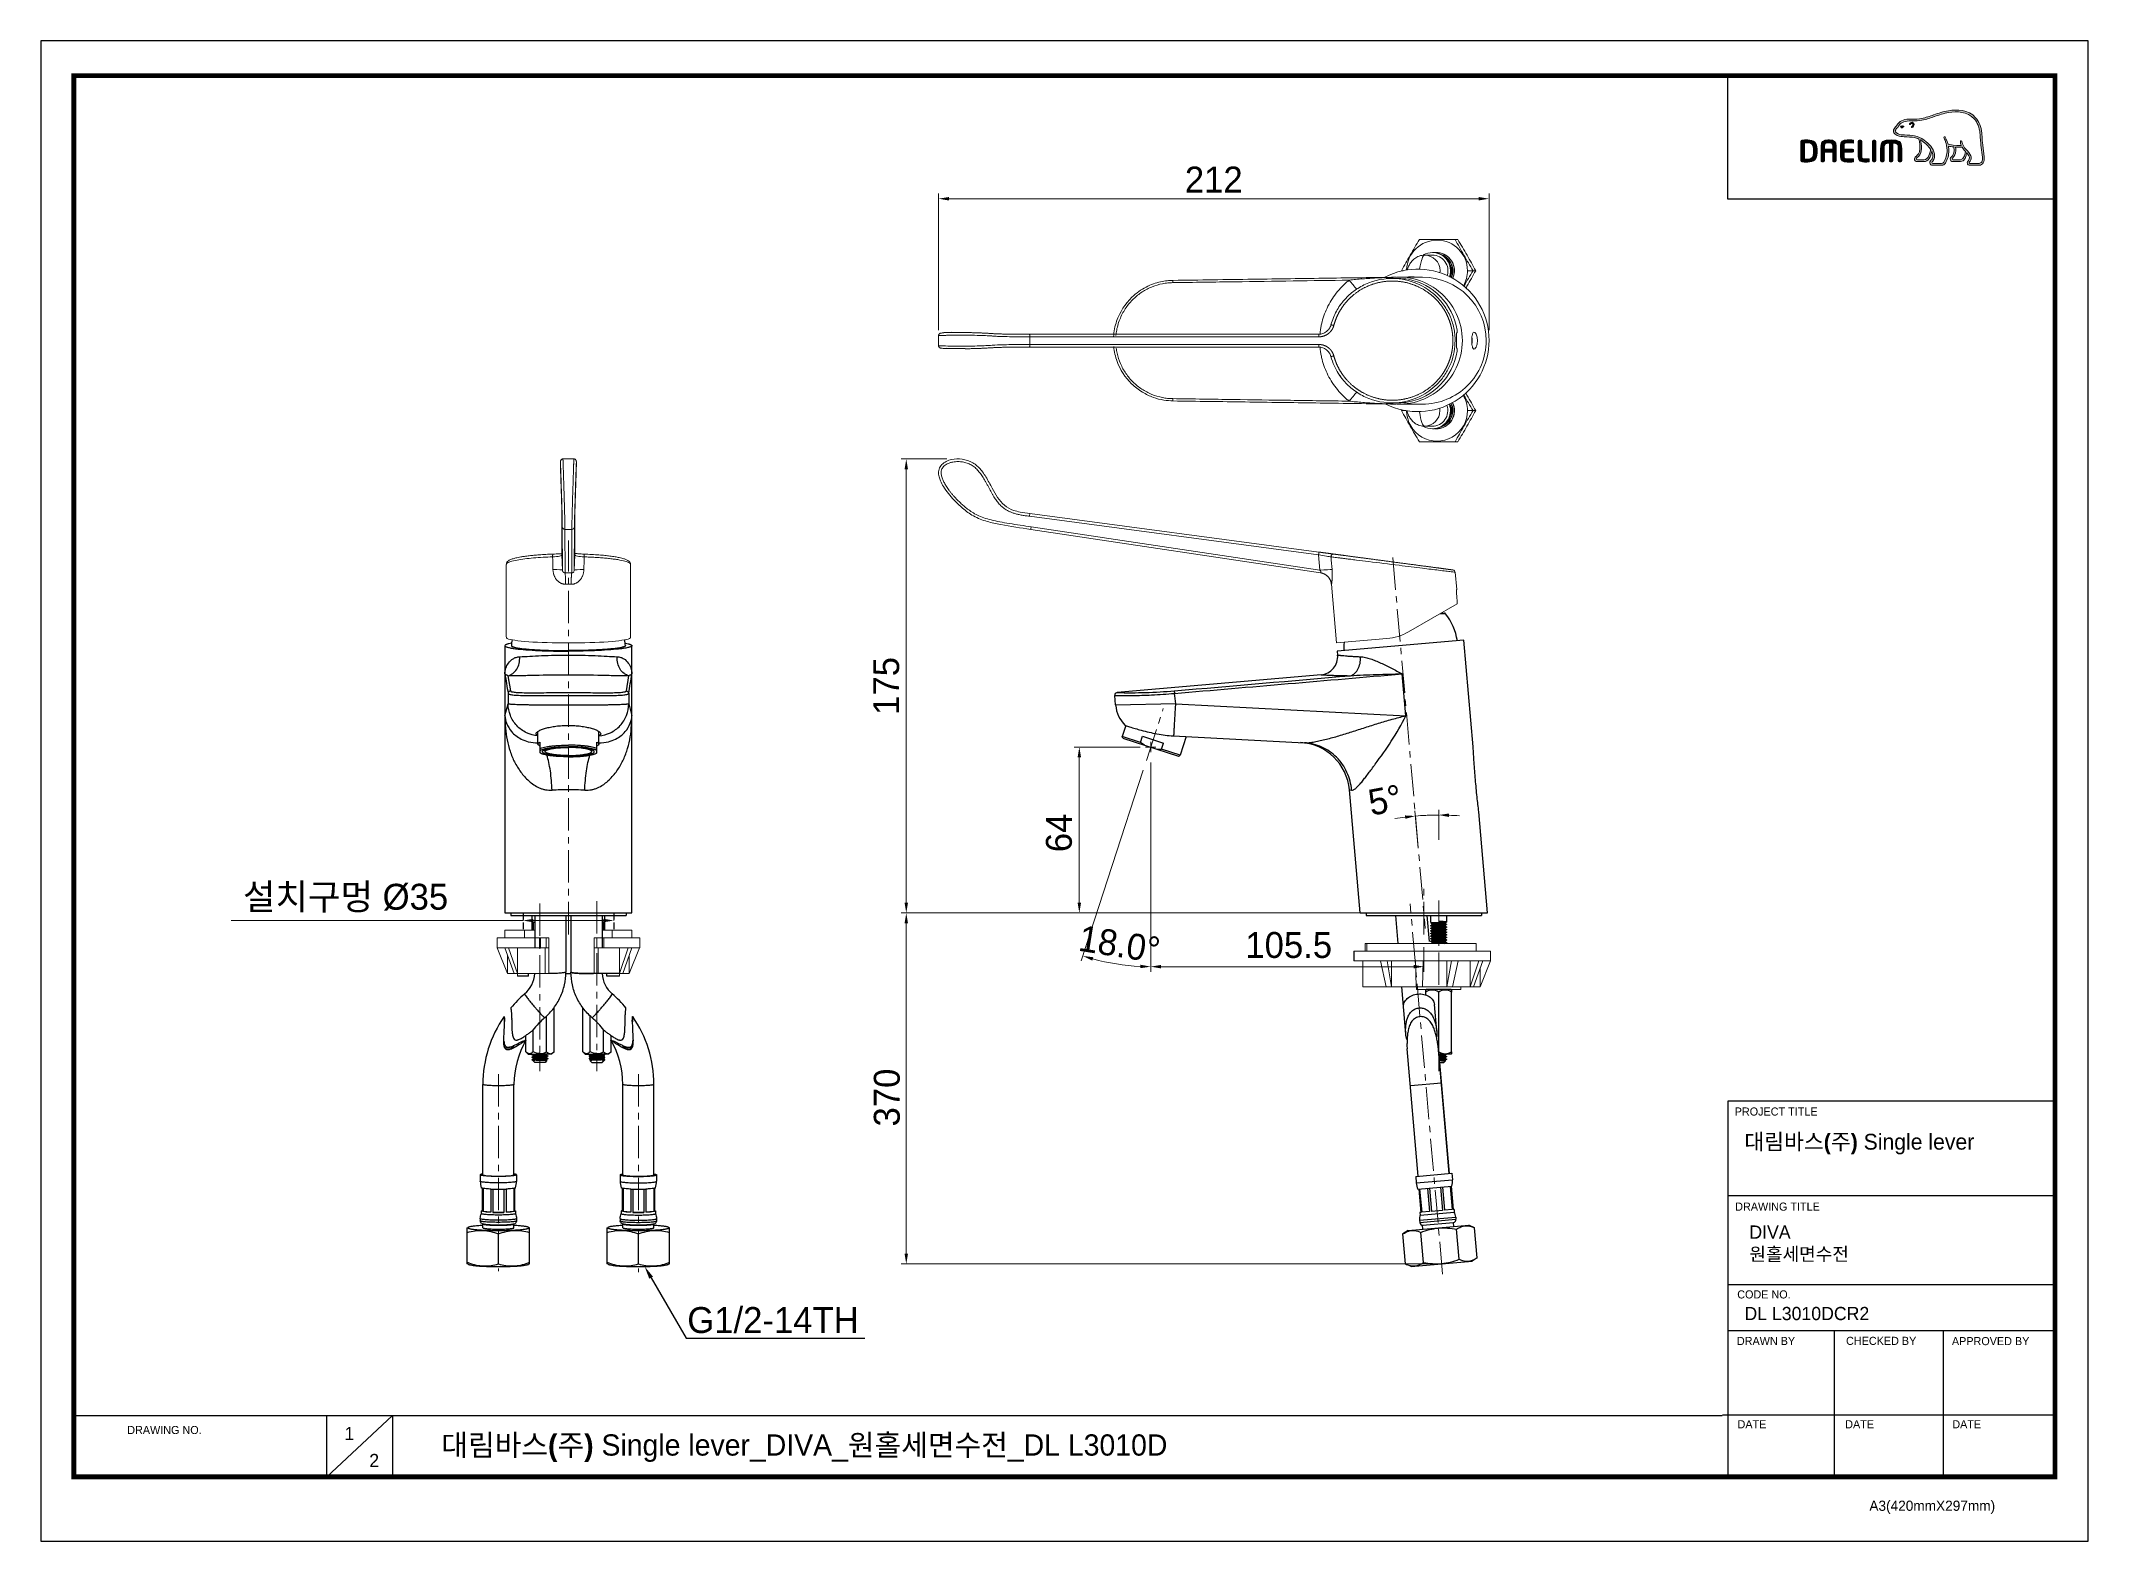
# Model space of a CAD drawing. Extents: x 0 to 790, y 0 to 579.
import ezdxf
from ezdxf import colors
from ezdxf.entities.mleader import LeaderData, LeaderLine
from ezdxf.math import Vec2, Vec3

# ---------------------------------------------------------------- set-up
doc = ezdxf.new("R2010")
doc.units = 0
doc.header["$LTSCALE"] = 10
doc.header["$MEASUREMENT"] = 0
doc.header["$PDMODE"] = 3
doc.header["$PDSIZE"] = -10
doc.linetypes.add('CENTER', pattern=[2, 1.25, -0.25, 0.25, -0.25])
doc.linetypes.add('HIDDEN', pattern=[0.375, 0.25, -0.125])
doc.layers.get('0').update_dxf_attribs({"linetype": 'CONTINUOUS'})
doc.layers.get('DEFPOINTS').update_dxf_attribs({"linetype": 'CONTINUOUS'})
for name, color, linetype in [('1', 7, 'CONTINUOUS'), ('BODY', 7, 'CONTINUOUS'), ('DEF_LAYER_ASSEM_MEMBER', 7, 'CONTINUOUS')]:
    doc.layers.add(name, color=color, linetype=linetype)
doc.layers.add('레이어 1', color=7, linetype='CONTINUOUS', lineweight=0)
doc.styles.add('Daelim Dimension', font='')
doc.styles.get("Standard").update_dxf_attribs({"font": ''})
doc.styles.get('Daelim Dimension').set_extended_font_data('나눔고딕')
doc.styles.get('Standard').set_extended_font_data('GulimChe')
doc.dimstyles.new('DEFAULT', dxfattribs={"dimscale": 2, "dimtxt": 2, "dimasz": 2, "dimexe": 0, "dimexo": 2, "dimgap": 1, "dimtad": 1, "dimdec": 0, "dimzin": 9, "dimdsep": 46, "dimtxsty": 'Daelim Dimension', "dimcen": 0.5, "dimclrd": 5, "dimclre": 5, "dimclrt": 256, "dimadec": 1, "dimazin": 0, "dimtfac": 1, "dimtdec": 0, "dimtix": 1, "dimtmove": 0, "dimatfit": 3, "dimfxl": 1, "dimtolj": 1, "dimtzin": 1, "dimlwd": 9, "dimlwe": 9, "dimarcsym": 0})

msp = doc.modelspace()

# ---------------------------------------------------------------- texts
at = {"color": 5, "ltscale": 40, "style": 'Daelim Dimension'}
for s, height, p in [('PROJECT TITLE', 3.1171, (653.54, 164.16)), ('DRAWING TITLE', 3.1171, (653.73, 127.47)), ('CODE NO.', 3.117, (654.52, 93.6)), ('DRAWN BY', 3.117, (654.39, 75.63)), ('CHECKED BY', 3.117, (696.51, 75.68)), ('APPROVED BY', 3.1171, (737.35, 75.58)), ('DRAWING NO.', 3.1171, (33.3, 41.29)), ('DATE', 3.117, (654.64, 43.5)), ('DATE', 3.117, (696.18, 43.5)), ('DATE', 3.117, (737.5, 43.5)), ('A3(420mmX297mm)', 3.9341, (705.5, 11.66))]:
    msp.add_text(s, height=height, dxfattribs=at).set_placement(p)
at = {"attachment_point": 1, "style": 'Daelim Dimension'}
for s, insert, char_height, width in [('{\\fPretendard Variable SemiBold|b0|i0|c129|p2;\\C7;대림바스(주)\\f나눔고딕|b0|i0|c129|p50; S}ingle lever', (657.24, 157.12), 6.1103, 98.2071), (' DIVA\\P 원홀세면수전 ', (657.3, 121.76), 5.101, 85.8447), ('DL L3010DCR2', (657.3, 90.34), 5.101, 85.8447), ('1', (117.12, 44.03), 5.1, 7.119), ('2', (126.69, 33.63), 5.1, 7.119)]:
    msp.add_mtext(s, dxfattribs=dict(at, insert=insert, char_height=char_height, width=width))
at = {"color": 2, "insert": (154.51, 41.16), "char_height": 8.198, "width": 362.8925, "attachment_point": 1, "style": 'Daelim Dimension'}
msp.add_mtext('{\\fPretendard Variable SemiBold|b0|i0|c129|p2;대림바스(주)} Single lever_DIVA_원홀세면수전_DL L3010D', dxfattribs=at)

# ---------------------------------------------------------------- blocks, each defined once
blk = doc.blocks.new('*D6')
at = {"color": 5, "lineweight": 9, "ltscale": 0.5, "transparency": 16777216}
for p, q in [((346.32, 467.23), (346.32, 519.89)), ((554.77, 517.89), (350.32, 517.89)), ((558.77, 467.23), (558.77, 519.89))]:
    blk.add_line(p, q, dxfattribs=at)
at = {"color": 5, "ltscale": 0.5, "transparency": 16777216}
for points in [[(350.32, 518.55), (350.32, 517.22), (346.32, 517.89)], [(554.77, 518.55), (554.77, 517.22), (558.77, 517.89)]]:
    blk.add_solid(points, dxfattribs=at)
at = {"layer": 'DEFPOINTS', "color": 0, "ltscale": 0.5, "transparency": 16777216}
for p in [(346.32, 517.89), (346.32, 463.23), (558.77, 463.23)]:
    blk.add_point(p, dxfattribs=at)
at = {"color": 7, "ltscale": 0.5, "transparency": 16777216, "insert": (452.54, 525.28), "char_height": 10, "attachment_point": 5, "style": 'Daelim Dimension'}
blk.add_mtext('\\A1;212', dxfattribs=at)
blk = doc.blocks.new('*D0')
at = {"color": 5, "lineweight": 9, "ltscale": 0.5, "transparency": 16777216}
for p, q in [((186.04, 239.4), (73.34, 239.4)), ((186.04, 241.51), (186.04, 239.4)), ((217.04, 239.4), (190.04, 239.4)), ((221.04, 241.51), (221.04, 239.4))]:
    blk.add_line(p, q, dxfattribs=at)
at = {"color": 5, "ltscale": 0.5, "transparency": 16777216}
for points in [[(190.04, 240.07), (190.04, 238.73), (186.04, 239.4)], [(217.04, 240.07), (217.04, 238.73), (221.04, 239.4)]]:
    blk.add_solid(points, dxfattribs=at)
at = {"layer": 'DEFPOINTS', "color": 0, "ltscale": 0.5, "transparency": 16777216}
for p in [(186.04, 237.51), (221.04, 239.4), (221.04, 237.51)]:
    blk.add_point(p, dxfattribs=at)
at = {"color": 7, "ltscale": 0.5, "transparency": 16777216, "insert": (117.53, 248.04), "char_height": 10, "attachment_point": 5, "style": 'Daelim Dimension'}
blk.add_mtext('\\A1;설치구멍 %%C35', dxfattribs=at)
blk = doc.blocks.new('*D1')
at = {"color": 5, "lineweight": 9, "ltscale": 0.5, "transparency": 16777216}
for p, q in [((424.2, 306.33), (398.66, 306.33)), ((400.66, 302.33), (400.66, 246.35)), ((504.03, 242.35), (398.66, 242.35))]:
    blk.add_line(p, q, dxfattribs=at)
at = {"color": 5, "ltscale": 0.5, "transparency": 16777216}
for points in [[(399.99, 302.33), (401.33, 302.33), (400.66, 306.33)], [(399.99, 246.35), (401.33, 246.35), (400.66, 242.35)]]:
    blk.add_solid(points, dxfattribs=at)
at = {"layer": 'DEFPOINTS', "color": 0, "ltscale": 0.5, "transparency": 16777216}
for p in [(428.2, 306.33), (400.66, 242.35), (508.03, 242.35)]:
    blk.add_point(p, dxfattribs=at)
at = {"color": 7, "ltscale": 0.5, "transparency": 16777216, "insert": (387.77, 273.21), "char_height": 10, "attachment_point": 2, "rotation": 90, "style": 'Daelim Dimension'}
blk.add_mtext('\\A1;64', dxfattribs=at)
blk = doc.blocks.new('*D2')
at = {"color": 5, "lineweight": 9, "ltscale": 0.5, "transparency": 16777216}
for p, q in [((428.2, 300.33), (428.2, 219.6)), ((533.62, 229.08), (533.62, 219.6)), ((529.62, 221.6), (432.2, 221.6))]:
    blk.add_line(p, q, dxfattribs=at)
at = {"color": 5, "ltscale": 0.5, "transparency": 16777216}
for points in [[(432.2, 222.27), (432.2, 220.93), (428.2, 221.6)], [(529.62, 222.27), (529.62, 220.93), (533.62, 221.6)]]:
    blk.add_solid(points, dxfattribs=at)
at = {"layer": 'DEFPOINTS', "color": 0, "ltscale": 0.5, "transparency": 16777216}
for p in [(428.2, 304.33), (533.62, 233.08), (428.2, 221.6)]:
    blk.add_point(p, dxfattribs=at)
at = {"color": 7, "ltscale": 0.5, "transparency": 16777216, "insert": (481.46, 234.97), "char_height": 10, "attachment_point": 2, "style": 'Daelim Dimension'}
blk.add_mtext('\\A1;105.5', dxfattribs=at)
blk = doc.blocks.new('*D3')
at = {"color": 5, "lineweight": 9, "ltscale": 0.5, "transparency": 16777216}
for p, q in [((349.49, 417.49), (331.89, 417.49)), ((333.89, 246.35), (333.89, 413.49)), ((555.21, 242.35), (331.89, 242.35))]:
    blk.add_line(p, q, dxfattribs=at)
at = {"color": 5, "ltscale": 0.5, "transparency": 16777216}
for points in [[(333.22, 413.49), (334.56, 413.49), (333.89, 417.49)], [(333.22, 246.35), (334.56, 246.35), (333.89, 242.35)]]:
    blk.add_solid(points, dxfattribs=at)
at = {"layer": 'DEFPOINTS', "color": 0, "ltscale": 0.5, "transparency": 16777216}
for p in [(333.89, 417.49), (353.49, 417.49), (559.21, 242.35)]:
    blk.add_point(p, dxfattribs=at)
at = {"color": 7, "ltscale": 0.5, "transparency": 16777216, "insert": (321.12, 329.92), "char_height": 10, "attachment_point": 2, "rotation": 90, "style": 'Daelim Dimension'}
blk.add_mtext('\\A1;175', dxfattribs=at)
blk = doc.blocks.new('*D7')
at = {"color": 5, "lineweight": 9, "ltscale": 0.5, "transparency": 16777216}
for p, q in [((531.44, 267.32), (530.18, 281.71)), ((539.32, 270.54), (539.32, 282.11))]:
    blk.add_line(p, q, dxfattribs=at)
for start, end in [(97.2271, 99.45084), (92.77626, 95), (92.2271, 92.7729), (90, 92.22374), (85.54916, 87.7729)]:
    blk.add_arc((539.32, 177.2), 102.91, start, end, dxfattribs=at)
at = {"color": 5, "ltscale": 0.5, "transparency": 16777216}
for points in [[(526.3, 279.95), (526.45, 278.63), (530.35, 279.72)], [(543.31, 279.36), (543.33, 280.7), (539.32, 280.11)]]:
    blk.add_solid(points, dxfattribs=at)
at = {"layer": 'DEFPOINTS', "color": 0, "ltscale": 0.5, "transparency": 16777216}
for p in [(536.33, 280.07), (531.78, 263.34), (531.86, 262.47), (539.32, 266.54), (539.32, 248.09)]:
    blk.add_point(p, dxfattribs=at)
at = {"color": 7, "ltscale": 0.5, "transparency": 16777216, "insert": (517.67, 290.84), "char_height": 10, "attachment_point": 2, "rotation": 10.78726, "style": 'Daelim Dimension'}
blk.add_mtext('\\A1;5°', dxfattribs=at)
blk = doc.blocks.new('*D4')
at = {"color": 5, "lineweight": 9, "ltscale": 0.5, "transparency": 16777216}
for p, q in [((505.03, 242.35), (331.89, 242.35)), ((333.89, 110.93), (333.89, 238.35)), ((536.45, 106.93), (331.89, 106.93))]:
    blk.add_line(p, q, dxfattribs=at)
at = {"color": 5, "ltscale": 0.5, "transparency": 16777216}
for points in [[(333.22, 238.35), (334.56, 238.35), (333.89, 242.35)], [(333.22, 110.93), (334.56, 110.93), (333.89, 106.93)]]:
    blk.add_solid(points, dxfattribs=at)
at = {"layer": 'DEFPOINTS', "color": 0, "ltscale": 0.5, "transparency": 16777216}
for p in [(333.89, 242.35), (509.03, 242.35), (540.45, 106.93)]:
    blk.add_point(p, dxfattribs=at)
at = {"color": 7, "ltscale": 0.5, "transparency": 16777216, "insert": (326.44, 171.1), "char_height": 10, "attachment_point": 5, "rotation": 90, "style": 'Daelim Dimension'}
blk.add_mtext('\\A1;370', dxfattribs=at)
blk = doc.blocks.new('*D5')
at = {"color": 5, "lineweight": 9, "ltscale": 0.5, "transparency": 16777216}
for p, q in [((428.2, 300.33), (428.2, 219.6)), ((425.3, 297.41), (401.4, 223.84))]:
    blk.add_line(p, q, dxfattribs=at)
blk.add_arc((428.2, 306.33), 84.73, 254.70507, 267.29493, dxfattribs=at)
at = {"color": 5, "ltscale": 0.5, "transparency": 16777216}
for points in [[(405.66, 223.96), (406.04, 225.24), (402.02, 225.75)], [(424.22, 222.36), (424.19, 221.03), (428.2, 221.6)]]:
    blk.add_solid(points, dxfattribs=at)
at = {"layer": 'DEFPOINTS', "color": 0, "ltscale": 0.5, "transparency": 16777216}
for p in [(433.03, 321.18), (426.54, 301.21), (428.2, 306.33), (428.2, 304.33), (410.59, 223.45)]:
    blk.add_point(p, dxfattribs=at)
at = {"color": 7, "ltscale": 0.5, "transparency": 16777216, "insert": (416.15, 230.25), "char_height": 10, "attachment_point": 5, "rotation": 351, "style": 'Daelim Dimension'}
blk.add_mtext('\\A1;18.0°', dxfattribs=at)

# ---------------------------------------------------------------- dimensions: what is measured, and where the dimension line sits
at = {"color": 5, "ltscale": 0.5}
dim = msp.add_linear_dim(base=(346.32, 517.89), p1=(558.77, 463.23), p2=(346.32, 463.23), dimstyle='DEFAULT', override={"dimtxt": 5, "dimexe": 1, "dimdec": 0, "dimclrd": 5, "dimclre": 5, "dimclrt": 7, "dimadec": 0}, dxfattribs=at)
dim.commit()
dim.dimension.update_dxf_attribs({"geometry": '*D6', "text_midpoint": (452.54, 525.28)})
for base, p1, p2, angle, picture, middle in [((333.89, 417.49), (559.21, 242.35), (353.49, 417.49), 90, '*D3', (333.89, 329.92)), ((400.66, 242.35), (428.2, 306.33), (508.03, 242.35), 270, '*D1', (400.66, 273.21))]:
    dim = msp.add_linear_dim(base=base, p1=p1, p2=p2, angle=angle, dimstyle='DEFAULT', override={"dimtxt": 5, "dimexe": 1, "dimdec": 0, "dimclrd": 5, "dimclre": 5, "dimclrt": 7}, dxfattribs=at)
    dim.commit()
    dim.dimension.update_dxf_attribs({"geometry": picture, "text_midpoint": middle, "dimtype": 128})
dim = msp.add_angular_dim_2l(base=(410.59, 223.45), line1=((426.54, 301.21), (433.03, 321.18)), line2=((428.2, 306.33), (428.2, 304.33)), dimstyle='DEFAULT', override={"dimtxt": 5, "dimexe": 1, "dimdec": 0, "dimclrd": 5, "dimclre": 5, "dimclrt": 7}, dxfattribs=at)
dim.commit()
dim.dimension.update_dxf_attribs({"geometry": '*D5', "text_midpoint": (416.15, 230.25)})
for base, p1, p2, angle, text, picture, middle in [((428.2, 221.6), (533.62, 233.08), (428.2, 304.33), 180, '<>.5', '*D2', (481.46, 221.6)), ((333.89, 242.35), (540.45, 106.93), (509.03, 242.35), 90, '370', '*D4', (333.89, 171.1))]:
    dim = msp.add_linear_dim(base=base, p1=p1, p2=p2, angle=angle, text=text, dimstyle='DEFAULT', override={"dimtxt": 5, "dimexe": 1, "dimdec": 0, "dimclrd": 5, "dimclre": 5, "dimclrt": 7}, dxfattribs=at)
    dim.commit()
    dim.dimension.update_dxf_attribs({"geometry": picture, "text_midpoint": middle, "dimtype": 128})
dim = msp.add_angular_dim_2l(base=(536.33, 280.07), line1=((539.32, 266.54), (539.32, 248.09)), line2=((531.86, 262.47), (531.78, 263.34)), dimstyle='DEFAULT', override={"dimtxt": 5, "dimexe": 1, "dimdec": 0, "dimclrd": 5, "dimclre": 5, "dimclrt": 7, "dimadec": 0}, dxfattribs=at)
dim.commit()
dim.dimension.update_dxf_attribs({"geometry": '*D7', "text_midpoint": (520.06, 278.29), "dimtype": 162})
dim = msp.add_linear_dim(base=(221.04, 239.4), p1=(186.04, 237.51), p2=(221.04, 237.51), text='설치구멍 %%C<>', dimstyle='DEFAULT', override={"dimtxt": 5, "dimclrd": 5, "dimclre": 5, "dimclrt": 7}, dxfattribs=at)
dim.commit()
dim.dimension.update_dxf_attribs({"geometry": '*D0', "text_midpoint": (117.53, 239.4), "dimtype": 128})

# ---------------------------------------------------------------- hatches: boundary and pattern name
at = {"layer": '레이어 1'}
h = msp.add_hatch(color=5, dxfattribs=at)
h.dxf.hatch_style = 1
edge = h.paths.add_edge_path(flags=16)
edge.add_spline(control_points=[(748.67, 531.89), (748.33, 531.51), (747.9, 531.5), (747.88, 531.5), (747.88, 531.5), (744.41, 531.5), (744.41, 531.5), (744.29, 531.5), (744.19, 531.53), (744.13, 531.6), (744.07, 531.65), (744.05, 531.73), (744.05, 531.82), (744.05, 532.02), (744.19, 532.2), (744.34, 532.39), (744.48, 532.57), (744.62, 532.74), (744.69, 532.95), (744.88, 533.46), (744.86, 534), (744.64, 534.48), (744.23, 535.35), (743.62, 536.03), (743.03, 536.69), (743.03, 536.69), (742.83, 536.91), (742.83, 536.91), (742.07, 537.77), (741.28, 538.65), (741.22, 539.84), (741.2, 540.08), (741.09, 540.22), (740.94, 540.21), (740.94, 540.21), (740.72, 540.11), (740.71, 540.11), (740.65, 540.04), (740.62, 539.94), (740.62, 539.83), (740.62, 539.83), (740.62, 539.79), (740.62, 539.79), (740.65, 539.35), (740.75, 538.93), (740.93, 538.49), (740.93, 538.49), (740.95, 538.45), (740.95, 538.45), (740.95, 538.45), (740.9, 538.44), (740.9, 538.44), (738.68, 538.36), (736.5, 538.78), (735.86, 538.93), (735.46, 540.52), (734.82, 541.57), (734.8, 541.62), (734.75, 541.7), (734.67, 541.77), (734.59, 541.79), (734.59, 541.79), (734.4, 541.76), (734.38, 541.76), (734.36, 541.73), (734.33, 541.69), (734.26, 541.59), (734.26, 541.59), (734.25, 541.51), (734.25, 541.51), (734.25, 541.51), (734.31, 541.3), (734.31, 541.3), (734.36, 541.22), (735.5, 539.22), (735.5, 536.57), (735.5, 534.94), (735.07, 533.4), (734.22, 531.99), (734.02, 531.65), (733.75, 531.5), (733.36, 531.5), (733.36, 531.5), (729.94, 531.5), (729.94, 531.5), (729.83, 531.5), (729.59, 531.58), (729.59, 531.83), (729.59, 531.96), (729.72, 532.19), (729.93, 532.42), (731.35, 534.01), (730.53, 536.48), (729.17, 538.11), (727.85, 539.68), (725.7, 541.66), (722.94, 542.16), (721.96, 542.33), (720.35, 542.42), (719.05, 542.5), (719.05, 542.5), (717.74, 542.58), (717.74, 542.58), (717.06, 542.63), (715.95, 543.04), (715.61, 543.68), (715.47, 543.95), (715.48, 544.22), (715.66, 544.53), (715.78, 544.72), (715.93, 544.88), (716.13, 545.07), (716.34, 545.29), (716.56, 545.52), (716.74, 545.82), (716.74, 545.82), (716.79, 545.91), (716.79, 545.91), (717.45, 547.17), (718.8, 547.84), (720.83, 547.89), (720.83, 547.89), (721.97, 547.9), (721.97, 547.9), (723.22, 547.91), (724.64, 547.92), (725.8, 548.17), (727.44, 548.52), (729.09, 549.08), (730.54, 549.58), (730.54, 549.58), (730.58, 549.59), (730.58, 549.59), (732.38, 550.21), (734.23, 550.84), (736.13, 551.15), (739.17, 551.65), (743.34, 551.63), (745.96, 548.69), (747.17, 547.33), (747.92, 545.45), (748.18, 543.12), (748.18, 543.12), (748.17, 543.12), (748.16, 543.13), (748.18, 543.08), (748.2, 542.82), (748.31, 541.34), (748.34, 540.62), (748.37, 539.88), (748.56, 538.51), (748.56, 538.51), (749.09, 533.93), (749.09, 533.93), (749.09, 533.93), (749.12, 533.37), (749.12, 533.37), (749.12, 532.71), (748.97, 532.21), (748.67, 531.89)], knot_values=[0, 0, 0, 0, 1, 1, 1, 2, 2, 2, 3, 3, 3, 4, 4, 4, 5, 5, 5, 6, 6, 6, 7, 7, 7, 8, 8, 8, 9, 9, 9, 10, 10, 10, 11, 11, 11, 12, 12, 12, 13, 13, 13, 14, 14, 14, 15, 15, 15, 16, 16, 16, 17, 17, 17, 18, 18, 18, 19, 19, 19, 20, 20, 20, 21, 21, 21, 22, 22, 22, 23, 23, 23, 24, 24, 24, 25, 25, 25, 26, 26, 26, 27, 27, 27, 28, 28, 28, 29, 29, 29, 30, 30, 30, 31, 31, 31, 32, 32, 32, 33, 33, 33, 34, 34, 34, 35, 35, 35, 36, 36, 36, 37, 37, 37, 38, 38, 38, 39, 39, 39, 40, 40, 40, 41, 41, 41, 42, 42, 42, 43, 43, 43, 44, 44, 44, 45, 45, 45, 46, 46, 46, 47, 47, 47, 48, 48, 48, 49, 49, 49, 50, 50, 50, 51, 51, 51, 52, 52, 52, 53, 53, 53, 53], degree=3, periodic=0)
edge = h.paths.add_edge_path(flags=16)
edge.add_spline(control_points=[(740.67, 532.88), (740.67, 532.88), (737.84, 532.88), (737.84, 532.88), (737.63, 532.88), (737.47, 533.04), (737.47, 533.26), (737.47, 533.41), (737.6, 533.59), (737.72, 533.72), (738.29, 534.27), (738.88, 535.03), (738.88, 536.47), (738.88, 536.47), (738.84, 537.12), (738.84, 537.13), (738.84, 537.13), (738.74, 537.76), (738.74, 537.76), (738.74, 537.76), (738.73, 537.8), (738.73, 537.8), (738.73, 537.8), (738.77, 537.8), (738.77, 537.8), (739.3, 537.76), (740.33, 537.7), (741.31, 537.75), (741.55, 537.35), (741.95, 536.85), (742.54, 536.17), (742.51, 535.83), (742.23, 532.88), (740.67, 532.88)], knot_values=[0, 0, 0, 0, 1, 1, 1, 2, 2, 2, 3, 3, 3, 4, 4, 4, 5, 5, 5, 6, 6, 6, 7, 7, 7, 8, 8, 8, 9, 9, 9, 10, 10, 10, 11, 11, 11, 11], degree=3, periodic=0)
edge = h.paths.add_edge_path(flags=16)
edge.add_spline(control_points=[(726.49, 532.88), (726.49, 532.88), (724.01, 532.88), (724.01, 532.88), (723.82, 532.88), (723.62, 533.03), (723.62, 533.26), (723.62, 533.39), (723.74, 533.56), (723.95, 533.73), (724.58, 534.23), (725.53, 534.99), (725.63, 537.08), (725.63, 537.08), (725.65, 537.65), (725.65, 537.65), (725.65, 538.54), (725.44, 539.61), (725.25, 540.57), (725.25, 540.57), (725.22, 540.67), (725.22, 540.67), (725.22, 540.67), (725.3, 540.6), (725.3, 540.6), (725.67, 540.38), (727.69, 539), (729.13, 536.97), (729.01, 536.01), (728.47, 532.88), (726.49, 532.88)], knot_values=[0, 0, 0, 0, 1, 1, 1, 2, 2, 2, 3, 3, 3, 4, 4, 4, 5, 5, 5, 6, 6, 6, 7, 7, 7, 8, 8, 8, 9, 9, 9, 10, 10, 10, 10], degree=3, periodic=0)
edge = h.paths.add_edge_path()
edge.add_spline(control_points=[(749.79, 534), (749.79, 534), (749.26, 538.61), (749.26, 538.61), (749.06, 539.98), (749.04, 540.72), (749.01, 541.37), (749.01, 541.37), (748.88, 543.19), (748.88, 543.19), (748.6, 545.67), (747.8, 547.68), (746.49, 549.15), (743.65, 552.34), (739.23, 552.37), (736.01, 551.84), (734.04, 551.52), (732.16, 550.87), (730.34, 550.25), (730.34, 550.25), (730.28, 550.23), (730.28, 550.23), (728.86, 549.74), (727.24, 549.19), (725.65, 548.85), (724.57, 548.62), (723.2, 548.61), (722, 548.6), (722, 548.6), (720.8, 548.59), (720.8, 548.59), (718.51, 548.53), (716.95, 547.74), (716.16, 546.23), (716.16, 546.23), (716.13, 546.16), (716.13, 546.16), (716, 545.94), (715.8, 545.74), (715.63, 545.57), (715.44, 545.38), (715.22, 545.16), (715.06, 544.88), (714.89, 544.6), (714.81, 544.32), (714.81, 544.04), (714.81, 543.81), (714.87, 543.58), (714.99, 543.36), (715.47, 542.44), (716.86, 541.94), (717.69, 541.88), (717.69, 541.88), (718.91, 541.8), (718.94, 541.8), (720.16, 541.73), (721.84, 541.64), (722.81, 541.46), (723.38, 541.36), (724.03, 541.16), (724.63, 540.88), (724.67, 540.72), (724.98, 539.34), (724.98, 537.65), (724.98, 537.65), (724.97, 537.11), (724.97, 537.11), (724.88, 535.32), (724.1, 534.7), (723.53, 534.24), (723.47, 534.19), (722.96, 533.77), (722.92, 533.26), (722.9, 532.98), (722.98, 532.71), (723.16, 532.53), (723.34, 532.32), (723.63, 532.22), (724.01, 532.22), (724.01, 532.22), (726.49, 532.22), (726.49, 532.22), (728.35, 532.22), (729.26, 534.22), (729.54, 536.09), (729.54, 536.09), (729.55, 536.35), (729.55, 536.35), (729.55, 536.35), (729.63, 536.22), (729.63, 536.22), (729.86, 535.69), (730.01, 535.06), (730.01, 534.58), (730.01, 533.91), (729.8, 533.33), (729.41, 532.89), (729.31, 532.79), (728.81, 532.28), (728.81, 531.76), (728.81, 531.76), (728.82, 531.68), (728.82, 531.68), (728.89, 531.07), (729.38, 530.8), (729.83, 530.8), (729.83, 530.8), (733.36, 530.8), (733.36, 530.8), (733.99, 530.8), (734.5, 531.09), (734.83, 531.63), (735.72, 533.12), (736.18, 534.73), (736.18, 536.43), (736.18, 536.96), (736.13, 537.53), (736.03, 538.12), (736.03, 538.12), (736.02, 538.16), (736.02, 538.16), (736.02, 538.16), (736.07, 538.15), (736.07, 538.15), (736.49, 538.07), (737.17, 537.95), (738.02, 537.86), (738.02, 537.86), (738.04, 537.86), (738.04, 537.86), (738.04, 537.86), (738.15, 537.21), (738.15, 537.21), (738.15, 537.21), (738.18, 537.06), (738.18, 537.06), (738.18, 537.06), (738.21, 536.49), (738.21, 536.49), (738.21, 535.11), (737.59, 534.52), (737.26, 534.2), (737.25, 534.19), (736.78, 533.72), (736.73, 533.3), (736.73, 533.3), (736.72, 533.17), (736.72, 533.17), (736.72, 533.04), (736.75, 532.78), (736.98, 532.54), (737.19, 532.32), (737.5, 532.22), (737.92, 532.22), (737.92, 532.22), (740.67, 532.22), (740.67, 532.22), (742.33, 532.22), (742.84, 534.34), (743.04, 535.53), (743.04, 535.53), (743.05, 535.65), (743.05, 535.65), (743.05, 535.65), (743.11, 535.56), (743.11, 535.56), (743.5, 535.07), (743.84, 534.52), (744, 534.18), (744.08, 534.01), (744.13, 533.81), (744.13, 533.61), (744.13, 533.61), (744.07, 533.22), (744.07, 533.22), (744, 533), (743.86, 532.8), (743.71, 532.61), (743.5, 532.33), (743.28, 532.05), (743.28, 531.7), (743.28, 531.7), (743.3, 531.51), (743.3, 531.51), (743.4, 531.05), (743.77, 530.8), (744.35, 530.8), (744.35, 530.8), (747.88, 530.8), (747.88, 530.8), (747.95, 530.8), (748.64, 530.82), (749.18, 531.4), (749.61, 531.87), (749.82, 532.51), (749.82, 533.36), (749.82, 533.36), (749.79, 534), (749.79, 534)], knot_values=[0, 0, 0, 0, 1, 1, 1, 2, 2, 2, 3, 3, 3, 4, 4, 4, 5, 5, 5, 6, 6, 6, 7, 7, 7, 8, 8, 8, 9, 9, 9, 10, 10, 10, 11, 11, 11, 12, 12, 12, 13, 13, 13, 14, 14, 14, 15, 15, 15, 16, 16, 16, 17, 17, 17, 18, 18, 18, 19, 19, 19, 20, 20, 20, 21, 21, 21, 22, 22, 22, 23, 23, 23, 24, 24, 24, 25, 25, 25, 26, 26, 26, 27, 27, 27, 28, 28, 28, 29, 29, 29, 30, 30, 30, 31, 31, 31, 32, 32, 32, 33, 33, 33, 34, 34, 34, 35, 35, 35, 36, 36, 36, 37, 37, 37, 38, 38, 38, 39, 39, 39, 40, 40, 40, 41, 41, 41, 42, 42, 42, 43, 43, 43, 44, 44, 44, 45, 45, 45, 46, 46, 46, 47, 47, 47, 48, 48, 48, 49, 49, 49, 50, 50, 50, 51, 51, 51, 52, 52, 52, 53, 53, 53, 54, 54, 54, 55, 55, 55, 56, 56, 56, 57, 57, 57, 58, 58, 58, 59, 59, 59, 60, 60, 60, 61, 61, 61, 62, 62, 62, 63, 63, 63, 64, 64, 64, 65, 65, 65, 66, 66, 66, 66], degree=3, periodic=0)
edge = h.paths.add_edge_path(flags=0)
edge.add_spline(control_points=[(717.63, 545.9), (717.63, 545.9), (718.15, 546.14), (718.78, 545.89), (718.78, 545.89), (718.86, 545.86), (718.76, 545.71), (718.45, 545.3), (718.14, 545.21), (718.14, 545.21), (718.14, 545.21), (717.92, 545.13), (717.8, 545.28), (717.55, 545.57), (717.54, 545.74), (717.54, 545.74), (717.54, 545.74), (717.51, 545.87), (717.63, 545.9)], knot_values=[0, 0, 0, 0, 1, 1, 1, 2, 2, 2, 3, 3, 3, 4, 4, 4, 5, 5, 5, 6, 6, 6, 6], degree=3, periodic=0)
edge = h.paths.add_edge_path(flags=0)
edge.add_spline(control_points=[(721.02, 546.85), (720.94, 546.76), (720.94, 546.62), (721.02, 546.55), (721.1, 546.48), (721.24, 546.5), (721.31, 546.58), (721.35, 546.62), (721.78, 547.12), (722.14, 546.87), (722.27, 546.77), (722.33, 546.64), (722.31, 546.46), (722.28, 546.18), (722.03, 545.86), (721.86, 545.76), (721.77, 545.7), (721.7, 545.57), (721.75, 545.47), (721.79, 545.37), (721.92, 545.34), (722.02, 545.39), (722.33, 545.54), (722.71, 546.02), (722.76, 546.48), (722.8, 546.79), (722.66, 547.05), (722.41, 547.22), (721.86, 547.61), (721.25, 547.09), (721.02, 546.85)], knot_values=[0, 0, 0, 0, 1, 1, 1, 2, 2, 2, 3, 3, 3, 4, 4, 4, 5, 5, 5, 6, 6, 6, 7, 7, 7, 8, 8, 8, 9, 9, 9, 10, 10, 10, 10], degree=3, periodic=0)
edge = h.paths.add_edge_path(flags=0)
edge.add_spline(control_points=[(720.95, 546.47), (720.95, 546.47), (720.95, 546.47), (720.95, 546.47), (720.95, 546.47), (720.95, 546.47), (720.95, 546.47)], knot_values=[0, 0, 0, 0, 1, 1, 1, 2, 2, 2, 2], degree=3, periodic=0)
h = msp.add_hatch(color=5, dxfattribs=at)
h.dxf.hatch_style = 2
edge = h.paths.add_edge_path()
edge.add_spline(control_points=[(717.63, 545.9), (717.63, 545.9), (718.15, 546.14), (718.78, 545.89), (718.78, 545.89), (718.86, 545.86), (718.76, 545.71), (718.45, 545.3), (718.14, 545.21), (718.14, 545.21), (718.14, 545.21), (717.92, 545.13), (717.8, 545.28), (717.55, 545.57), (717.54, 545.74), (717.54, 545.74), (717.54, 545.74), (717.51, 545.87), (717.63, 545.9)], knot_values=[0, 0, 0, 0, 1, 1, 1, 2, 2, 2, 3, 3, 3, 4, 4, 4, 5, 5, 5, 6, 6, 6, 6], degree=3, periodic=0)
h = msp.add_hatch(color=5, dxfattribs=at)
h.dxf.hatch_style = 2
edge = h.paths.add_edge_path()
edge.add_spline(control_points=[(721.02, 546.85), (720.94, 546.76), (720.94, 546.62), (721.02, 546.55), (721.1, 546.48), (721.24, 546.5), (721.31, 546.58), (721.35, 546.62), (721.78, 547.12), (722.14, 546.87), (722.27, 546.77), (722.33, 546.64), (722.31, 546.46), (722.28, 546.18), (722.03, 545.86), (721.86, 545.76), (721.77, 545.7), (721.7, 545.57), (721.75, 545.47), (721.79, 545.37), (721.92, 545.34), (722.02, 545.39), (722.33, 545.54), (722.71, 546.02), (722.76, 546.48), (722.8, 546.79), (722.66, 547.05), (722.41, 547.22), (721.86, 547.61), (721.25, 547.09), (721.02, 546.85)], knot_values=[0, 0, 0, 0, 1, 1, 1, 2, 2, 2, 3, 3, 3, 4, 4, 4, 5, 5, 5, 6, 6, 6, 7, 7, 7, 8, 8, 8, 9, 9, 9, 10, 10, 10, 10], degree=3, periodic=0)
h = msp.add_hatch(color=5, dxfattribs=at)
h.dxf.hatch_style = 2
edge = h.paths.add_edge_path()
edge.add_spline(control_points=[(683.97, 535.57), (683.97, 533.96), (683.24, 533.18), (681.73, 533.18), (681.73, 533.18), (680.69, 533.2), (680.43, 533.2), (680.43, 533.2), (680.43, 539.37), (680.43, 539.37), (680.96, 539.42), (681.72, 539.43), (681.73, 539.43), (683.28, 539.43), (683.97, 538.7), (683.97, 537.04), (683.97, 537.04), (683.97, 535.57), (683.97, 535.57)], knot_values=[0, 0, 0, 0, 1, 1, 1, 2, 2, 2, 3, 3, 3, 4, 4, 4, 5, 5, 5, 6, 6, 6, 6], degree=3, periodic=0)
edge = h.paths.add_edge_path()
edge.add_spline(control_points=[(681.73, 540.59), (680.89, 540.59), (679.8, 540.54), (679.44, 540.48), (679.22, 540.45), (679.08, 540.28), (679.08, 540.06), (679.08, 540.06), (679.08, 532.55), (679.08, 532.55), (679.08, 532.32), (679.22, 532.16), (679.46, 532.13), (679.79, 532.07), (680.88, 532.02), (681.73, 532.02), (684.07, 532.02), (685.31, 533.25), (685.31, 535.57), (685.31, 535.57), (685.31, 537.04), (685.31, 537.04), (685.31, 539.36), (684.07, 540.59), (681.73, 540.59)], knot_values=[0, 0, 0, 0, 1, 1, 1, 2, 2, 2, 3, 3, 3, 4, 4, 4, 5, 5, 5, 6, 6, 6, 7, 7, 7, 8, 8, 8, 8], degree=3, periodic=0)
h = msp.add_hatch(color=5, dxfattribs=at)
h.dxf.hatch_style = 2
edge = h.paths.add_edge_path()
edge.add_spline(control_points=[(691.35, 537.05), (691.35, 537.05), (688.19, 537.05), (688.19, 537.05), (688.19, 537.17), (688.19, 538.18), (688.19, 538.18), (688.19, 539.23), (688.5, 539.41), (689.44, 539.41), (689.44, 539.41), (690.1, 539.41), (690.1, 539.41), (691.04, 539.41), (691.35, 539.23), (691.35, 538.18), (691.35, 538.18), (691.35, 537.17), (691.35, 537.05)], knot_values=[0, 0, 0, 0, 1, 1, 1, 2, 2, 2, 3, 3, 3, 4, 4, 4, 5, 5, 5, 6, 6, 6, 6], degree=3, periodic=0)
edge = h.paths.add_edge_path()
edge.add_spline(control_points=[(690.1, 540.59), (690.1, 540.59), (689.44, 540.59), (689.44, 540.59), (687.65, 540.59), (686.86, 539.85), (686.86, 538.18), (686.86, 538.18), (686.86, 532.47), (686.86, 532.47), (686.86, 532.26), (687.02, 532.09), (687.21, 532.09), (687.21, 532.09), (687.84, 532.09), (687.84, 532.09), (688.06, 532.09), (688.19, 532.28), (688.19, 532.47), (688.19, 532.47), (688.19, 535.75), (688.19, 535.88), (688.19, 535.88), (691.35, 535.88), (691.35, 535.88), (691.35, 535.75), (691.35, 532.47), (691.35, 532.47), (691.35, 532.26), (691.51, 532.09), (691.71, 532.09), (691.71, 532.09), (692.33, 532.09), (692.33, 532.09), (692.54, 532.09), (692.69, 532.29), (692.69, 532.47), (692.69, 532.47), (692.69, 538.18), (692.69, 538.18), (692.69, 539.85), (691.89, 540.59), (690.1, 540.59)], knot_values=[0, 0, 0, 0, 1, 1, 1, 2, 2, 2, 3, 3, 3, 4, 4, 4, 5, 5, 5, 6, 6, 6, 7, 7, 7, 8, 8, 8, 9, 9, 9, 10, 10, 10, 11, 11, 11, 12, 12, 12, 13, 13, 13, 14, 14, 14, 14], degree=3, periodic=0)
h = msp.add_hatch(color=5, dxfattribs=at)
h.dxf.hatch_style = 2
edge = h.paths.add_edge_path()
edge.add_spline(control_points=[(694.39, 538.41), (694.39, 538.41), (694.39, 534.2), (694.39, 534.2), (694.39, 532.73), (695.23, 532.02), (696.96, 532.02), (697.72, 532.02), (698.76, 532.03), (699.17, 532.07), (699.17, 532.07), (699.38, 532.09), (699.38, 532.09), (699.38, 532.09), (699.44, 532.1), (699.44, 532.1), (699.44, 532.1), (699.44, 533.22), (699.44, 533.22), (699.44, 533.22), (696.97, 533.22), (696.97, 533.22), (695.73, 533.22), (695.73, 533.57), (695.73, 534.2), (695.73, 534.2), (695.73, 535.76), (695.73, 535.88), (695.86, 535.88), (699.05, 535.88), (699.05, 535.88), (699.26, 535.88), (699.43, 536.05), (699.43, 536.25), (699.43, 536.25), (699.43, 536.67), (699.43, 536.67), (699.43, 536.88), (699.26, 537.04), (699.05, 537.04), (699.05, 537.04), (695.86, 537.04), (695.73, 537.04), (695.73, 537.16), (695.73, 538.41), (695.73, 538.41), (695.73, 539.04), (695.73, 539.39), (696.97, 539.39), (696.97, 539.39), (699.43, 539.38), (699.43, 539.38), (699.43, 539.38), (699.43, 540.5), (699.43, 540.5), (699.43, 540.5), (699.17, 540.53), (699.17, 540.53), (698.69, 540.57), (697.57, 540.59), (696.96, 540.59), (695.23, 540.59), (694.39, 539.88), (694.39, 538.41)], knot_values=[0, 0, 0, 0, 1, 1, 1, 2, 2, 2, 3, 3, 3, 4, 4, 4, 5, 5, 5, 6, 6, 6, 7, 7, 7, 8, 8, 8, 9, 9, 9, 10, 10, 10, 11, 11, 11, 12, 12, 12, 13, 13, 13, 14, 14, 14, 15, 15, 15, 16, 16, 16, 17, 17, 17, 18, 18, 18, 19, 19, 19, 20, 20, 20, 21, 21, 21, 21], degree=3, periodic=0)
h = msp.add_hatch(color=5, dxfattribs=at)
h.dxf.hatch_style = 2
edge = h.paths.add_edge_path()
edge.add_spline(control_points=[(701.58, 540.52), (701.37, 540.52), (701.2, 540.35), (701.2, 540.14), (701.2, 540.14), (701.2, 534.2), (701.2, 534.2), (701.2, 532.27), (702.52, 532.02), (703.67, 532.02), (704.51, 532.02), (704.73, 532.05), (704.98, 532.1), (704.98, 532.1), (705.13, 532.12), (705.13, 532.12), (705.12, 532.12), (705.32, 532.14), (705.32, 532.14), (705.32, 532.14), (705.38, 532.15), (705.38, 532.15), (705.38, 532.15), (705.38, 533.22), (705.38, 533.22), (705.38, 533.22), (703.68, 533.22), (703.68, 533.22), (702.54, 533.22), (702.54, 533.65), (702.54, 534.07), (702.54, 534.07), (702.54, 540.14), (702.54, 540.14), (702.54, 540.35), (702.36, 540.52), (702.16, 540.52), (702.16, 540.52), (701.58, 540.52), (701.58, 540.52)], knot_values=[0, 0, 0, 0, 1, 1, 1, 2, 2, 2, 3, 3, 3, 4, 4, 4, 5, 5, 5, 6, 6, 6, 7, 7, 7, 8, 8, 8, 9, 9, 9, 10, 10, 10, 11, 11, 11, 12, 12, 12, 13, 13, 13, 13], degree=3, periodic=0)
h = msp.add_hatch(color=5, dxfattribs=at)
h.dxf.hatch_style = 2
edge = h.paths.add_edge_path()
edge.add_spline(control_points=[(707.03, 540.52), (706.81, 540.52), (706.68, 540.33), (706.68, 540.15), (706.68, 540.15), (706.68, 532.47), (706.68, 532.47), (706.68, 532.26), (706.84, 532.09), (707.03, 532.09), (707.03, 532.09), (707.66, 532.09), (707.66, 532.09), (707.88, 532.09), (708.01, 532.28), (708.01, 532.47), (708.01, 532.47), (708.01, 540.15), (708.01, 540.15), (708.01, 540.36), (707.86, 540.52), (707.66, 540.52), (707.66, 540.52), (707.03, 540.52), (707.03, 540.52)], knot_values=[0, 0, 0, 0, 1, 1, 1, 2, 2, 2, 3, 3, 3, 4, 4, 4, 5, 5, 5, 6, 6, 6, 7, 7, 7, 8, 8, 8, 8], degree=3, periodic=0)
h = msp.add_hatch(color=5, dxfattribs=at)
h.dxf.hatch_style = 2
edge = h.paths.add_edge_path()
edge.add_spline(control_points=[(709.81, 537.2), (709.81, 537.2), (709.81, 532.47), (709.81, 532.47), (709.81, 532.26), (709.97, 532.09), (710.17, 532.09), (710.17, 532.09), (710.8, 532.09), (710.8, 532.09), (711.03, 532.09), (711.16, 532.28), (711.16, 532.47), (711.16, 532.47), (711.16, 537.08), (711.16, 537.08), (711.16, 539.12), (711.51, 539.31), (713.23, 539.32), (713.23, 539.19), (713.23, 532.47), (713.23, 532.47), (713.23, 532.25), (713.38, 532.09), (713.58, 532.09), (713.58, 532.09), (714.2, 532.09), (714.2, 532.09), (714.43, 532.09), (714.56, 532.28), (714.56, 532.47), (714.56, 532.47), (714.56, 539.17), (714.56, 539.3), (715.37, 539.3), (715.93, 539.24), (716.24, 538.93), (716.56, 538.61), (716.62, 538.01), (716.62, 537.08), (716.62, 537.08), (716.62, 532.47), (716.62, 532.47), (716.62, 532.26), (716.79, 532.09), (716.98, 532.09), (716.98, 532.09), (717.62, 532.09), (717.62, 532.09), (717.84, 532.09), (717.98, 532.29), (717.98, 532.47), (717.98, 532.47), (717.98, 537.2), (717.98, 537.2), (717.98, 540.07), (716.96, 540.55), (713.9, 540.55), (710.83, 540.55), (709.81, 540.07), (709.81, 537.2)], knot_values=[0, 0, 0, 0, 1, 1, 1, 2, 2, 2, 3, 3, 3, 4, 4, 4, 5, 5, 5, 6, 6, 6, 7, 7, 7, 8, 8, 8, 9, 9, 9, 10, 10, 10, 11, 11, 11, 12, 12, 12, 13, 13, 13, 14, 14, 14, 15, 15, 15, 16, 16, 16, 17, 17, 17, 18, 18, 18, 19, 19, 19, 20, 20, 20, 20], degree=3, periodic=0)

# ---------------------------------------------------------------- linework, layer by layer
at = {"color": 5, "ltscale": 0.5}
for p, q in [((650.86, 517.77), (650.86, 565.32)), ((650.86, 169.65), (650.86, 24.02))]:
    msp.add_line(p, q, dxfattribs=at)
at = {"color": 5}
for p, q in [((726.38, 532.22), (726.38, 532.22)), ((12.7, 48.49), (648.72, 48.49))]:
    msp.add_line(p, q, dxfattribs=at)
at = {"color": 5, "ltscale": 40}
for p, q in [((777.1, 517.77), (650.86, 517.77)), ((777.1, 169.65), (650.86, 169.65)), ((777.1, 133.17), (650.86, 133.17)), ((777.1, 133.17), (650.86, 133.17)), ((777.1, 98.84), (650.86, 98.84)), ((777.1, 98.84), (650.86, 98.84)), ((777.1, 81.14), (650.86, 81.14)), ((777.1, 81.14), (650.86, 81.14)), ((691.87, 81.14), (691.87, 24.78)), ((733.95, 81.14), (733.95, 24.78)), ((110.19, 48.49), (110.19, 24.69)), ((110.19, 48.49), (110.19, 24.69)), ((135.67, 48.49), (110.19, 24.69)), ((135.67, 48.49), (110.19, 24.69)), ((135.67, 48.49), (135.67, 24.69)), ((135.67, 48.49), (135.67, 24.69)), ((777.1, 48.58), (648.87, 48.58)), ((777.1, 48.58), (651.85, 48.58)), ((777.1, 24.78), (668.91, 24.78))]:
    msp.add_line(p, q, dxfattribs=at)
at = {"ltscale": 0.5}
for p, q in [((351.41, 466.22), (348.42, 466.13)), ((356.6, 460.02), (349.48, 460.09)), ((227.52, 349.08), (227.52, 349.12)), ((188.09, 217.92), (183.82, 217.92)), ((188.07, 217.92), (188.07, 218.92)), ((202.51, 218.92), (204.53, 218.92)), ((223.22, 218.92), (213.52, 218.92)), ((218.41, 217.92), (218.41, 218.92)), ((223.22, 217.92), (218.41, 217.92))]:
    msp.add_line(p, q, dxfattribs=at)
at = {"color": 7, "linetype": 'HIDDEN'}
for p, q in [((186.04, 242.35), (186.04, 235.72)), ((221.04, 242.35), (221.04, 235.72))]:
    msp.add_line(p, q, dxfattribs=at)
at = {"ltscale": 0.5}
msp.add_lwpolyline([(0, 0), (789.88, 0), (789.88, 578.76), (0, 578.76)], close=True, dxfattribs=at)
at = {"color": 5, "linetype": 'ByBlock', "lineweight": 200, "const_width": 1.82}
msp.add_lwpolyline([(12.7, 24.78), (777.1, 24.78), (777.1, 565.32), (12.7, 565.32)], close=True, dxfattribs=at)
at = {"layer": '1', "color": 7, "linetype": 'Continuous', "lineweight": 18}
for p, q in [((546.7, 502.13), (545.68, 502.13)), ((533.87, 496.13), (536.92, 496.13)), ((537.11, 497.13), (536.89, 497.13)), ((538.44, 497.13), (538.37, 497.13)), ((540.8, 496.05), (541.01, 496.05)), ((541.01, 496.05), (541.41, 495.65)), ((542.52, 494.54), (544.01, 493.04)), ((543.46, 493.04), (544.01, 493.04)), ((543.76, 492.25), (544.34, 492.25)), ((544.34, 492.25), (544.34, 488.01)), ((553.59, 490.13), (552.58, 490.13)), ((523.73, 487.13), (521.31, 487.13)), ((533.07, 487.63), (524.05, 487.63)), ((543.76, 488.01), (544.34, 488.01)), ((546.43, 466.13), (546.32, 466.13)), ((346.32, 465.06), (346.32, 461.2)), ((492.98, 465.62), (381.44, 465.62)), ((381.44, 460.64), (492.98, 460.64)), ((381.57, 464.62), (381.57, 464.42)), ((381.57, 461.84), (381.57, 464.42)), ((381.57, 461.64), (381.57, 461.84)), ((546.33, 460.13), (546.43, 460.13)), ((521.31, 439.13), (523.73, 439.13)), ((524.05, 438.63), (533.07, 438.63)), ((544.34, 438.25), (543.76, 438.25)), ((544.34, 438.25), (544.34, 434.01)), ((553.59, 436.13), (552.58, 436.13)), ((533.81, 430.13), (536.86, 430.13)), ((537.11, 429.13), (536.89, 429.13)), ((538.44, 429.13), (538.37, 429.13)), ((540.8, 430.21), (541.01, 430.21)), ((541.46, 430.66), (541.01, 430.21)), ((544.01, 433.21), (542.51, 431.71)), ((543.47, 433.21), (544.01, 433.21)), ((544.34, 434.01), (543.76, 434.01)), ((546.7, 424.13), (545.68, 424.13)), ((205.63, 417.5), (201.41, 417.5)), ((201.03, 395.42), (201.03, 380.56)), ((206.01, 380.56), (206.01, 395.42)), ((381.58, 396.4), (381.45, 395.38)), ((381.58, 396.4), (493.12, 381.55)), ((493.77, 373.55), (381.92, 390.33)), ((179.52, 376.79), (179.52, 349.12)), ((227.52, 349.12), (227.52, 376.79)), ((546.26, 367.11), (545.68, 373.76)), ((497.9, 369.13), (499.88, 346.49)), ((546.34, 364), (546.45, 362.81)), ((546.4, 361.63), (527.63, 350.8)), ((519.37, 348.19), (499.88, 346.49)), ((192.35, 232.72), (176.02, 232.72)), ((176.02, 232.72), (176.02, 228.92)), ((179.02, 235.72), (179.02, 232.72)), ((190.52, 235.72), (179.02, 235.72)), ((186.64, 235.72), (188.24, 235.72)), ((192.35, 232.72), (192.76, 232.72)), ((192.76, 232.72), (194.98, 232.72)), ((194.98, 232.72), (195.98, 232.72)), ((195.98, 228.92), (195.98, 232.72)), ((213.52, 228.92), (213.52, 232.72)), ((213.52, 232.72), (214.52, 232.72)), ((214.52, 232.72), (216.68, 232.72)), ((228.02, 235.72), (216.52, 235.72)), ((216.68, 232.72), (217.18, 232.72)), ((231.02, 232.72), (217.18, 232.72)), ((218.26, 235.72), (220.4, 235.72)), ((228.02, 232.72), (228.02, 235.72)), ((231.02, 228.92), (231.02, 232.72)), ((511.01, 227.6), (511.01, 230.6)), ((511.01, 230.6), (511.56, 230.6)), ((511.56, 230.6), (553.82, 230.6)), ((553.82, 230.6), (553.82, 227.6)), ((176.06, 228.92), (176.02, 228.92)), ((176.06, 228.92), (178.99, 228.92)), ((180.05, 218.92), (176.06, 228.92)), ((178.99, 228.92), (178.99, 228.92)), ((182.57, 218.92), (178.99, 228.92)), ((179.01, 228.92), (180.47, 228.92)), ((180.05, 218.92), (180.05, 225.95)), ((180.47, 228.92), (192.35, 228.92)), ((180.47, 228.92), (183.82, 218.92)), ((183.82, 218.92), (183.82, 228.92)), ((192.35, 228.92), (192.76, 228.92)), ((192.76, 228.92), (194.98, 228.92)), ((194.98, 228.92), (195.98, 228.92)), ((195.98, 218.92), (195.98, 228.92)), ((213.52, 228.92), (214.52, 228.92)), ((213.52, 218.92), (213.52, 228.92)), ((214.52, 228.92), (216.68, 228.92)), ((216.68, 228.92), (217.18, 228.92)), ((217.18, 228.92), (226.55, 228.92)), ((223.22, 218.92), (226.55, 228.92)), ((223.22, 218.92), (223.22, 228.92)), ((228.03, 228.92), (224.47, 218.92)), ((226.55, 228.92), (226.55, 228.92)), ((226.57, 228.92), (228.03, 228.92)), ((226.99, 218.92), (230.98, 228.92)), ((226.99, 218.92), (226.99, 225.99)), ((228.03, 228.92), (230.98, 228.92)), ((231.02, 228.92), (230.98, 228.92)), ((230.98, 228.92), (230.98, 228.92)), ((230.98, 228.92), (230.98, 228.92)), ((506.6, 227.6), (506.69, 227.6)), ((506.6, 223.8), (506.6, 227.6)), ((506.6, 223.8), (506.69, 223.8)), ((559.32, 227.6), (506.69, 227.6)), ((516.82, 223.8), (506.69, 223.8)), ((510.01, 213.8), (510.01, 223.8)), ((516.82, 223.8), (519.01, 213.8)), ((519.36, 223.8), (516.82, 223.8)), ((530.36, 223.8), (519.39, 223.8)), ((519.39, 223.8), (519.39, 223.8)), ((521.17, 213.8), (519.39, 223.8)), ((521.17, 213.8), (521.17, 223.8)), ((533.28, 223.8), (530.36, 223.8)), ((530.57, 213.8), (530.36, 223.8)), ((533.32, 223.8), (533.07, 213.8)), ((533.32, 223.8), (533.32, 223.8)), ((544.28, 223.8), (533.32, 223.8)), ((544.28, 223.8), (542.47, 213.8)), ((542.47, 213.8), (542.47, 223.8)), ((546.82, 223.8), (544.28, 223.8)), ((544.64, 213.8), (546.85, 223.8)), ((546.85, 223.8), (546.85, 223.8)), ((554.87, 223.8), (546.85, 223.8)), ((554.87, 223.8), (551.52, 213.8)), ((551.52, 213.8), (551.52, 223.8)), ((552.77, 213.8), (556.35, 223.8)), ((556.33, 223.8), (554.87, 223.8)), ((559.28, 223.8), (555.29, 213.8)), ((556.35, 223.8), (556.35, 223.8)), ((559.28, 223.8), (556.35, 223.8)), ((559.32, 223.8), (559.28, 223.8)), ((559.32, 227.6), (559.32, 223.8)), ((180.05, 218.92), (182.57, 218.92)), ((183.82, 218.92), (182.57, 218.92)), ((183.82, 218.92), (183.82, 217.92)), ((183.82, 218.92), (195.98, 218.92)), ((188.09, 217.92), (183.82, 217.92)), ((194.6, 218.92), (195.98, 218.92)), ((223.22, 217.92), (218.41, 217.92)), ((223.22, 217.92), (223.22, 218.92)), ((224.47, 218.92), (223.22, 218.92)), ((224.47, 218.92), (226.99, 218.92)), ((510.01, 213.8), (510.08, 213.8)), ((519.01, 213.8), (510.08, 213.8)), ((519.01, 213.8), (521.17, 213.8)), ((530.57, 213.8), (521.17, 213.8)), ((530.57, 213.8), (533.07, 213.8)), ((530.82, 212.8), (530.82, 213.8)), ((542.47, 213.8), (533.07, 213.8)), ((542.47, 213.8), (544.64, 213.8)), ((551.52, 213.8), (544.64, 213.8)), ((547.82, 213.8), (547.82, 212.8)), ((551.52, 213.8), (552.77, 213.8)), ((555.29, 213.8), (552.77, 213.8)), ((555.29, 213.8), (555.29, 220.83)), ((530.82, 212.8), (547.82, 212.8))]:
    msp.add_line(p, q, dxfattribs=at)
at = {"layer": '1', "color": 7, "linetype": 'Continuous', "lineweight": 13}
for p, q in [((524.98, 490.13), (525.56, 490.13)), ((552.58, 490.13), (550.41, 490.13)), ((493.11, 464.62), (381.57, 464.62)), ((381.57, 461.64), (493.11, 461.64)), ((524.98, 436.13), (526.59, 436.13)), ((552.58, 436.13), (550.41, 436.13)), ((201.03, 380.53), (201.03, 395.38)), ((206.01, 395.38), (206.01, 380.53)), ((381.45, 395.38), (492.99, 380.52)), ((201.17, 391.29), (201.24, 374.58)), ((202.17, 390.33), (202.37, 390.33)), ((202.17, 390.33), (202.24, 373.55)), ((202.37, 390.33), (204.67, 390.33)), ((204.87, 390.33), (204.67, 390.33)), ((204.81, 373.55), (204.87, 390.33)), ((205.8, 374.58), (205.87, 391.29)), ((493.45, 374.57), (382.07, 391.28)), ((201.24, 374.58), (201.03, 380.53)), ((205.8, 374.58), (206.01, 380.53)), ((493.45, 374.57), (492.99, 380.52)), ((186.64, 235.72), (186.64, 232.72)), ((192.35, 228.92), (192.35, 232.72)), ((192.76, 228.92), (192.76, 232.72)), ((194.98, 228.92), (194.98, 232.72)), ((214.52, 228.92), (214.52, 232.72)), ((216.68, 228.92), (216.68, 232.72)), ((217.18, 228.92), (217.18, 232.72)), ((220.4, 235.72), (220.4, 232.72)), ((511.56, 230.6), (511.56, 227.6)), ((194.6, 218.92), (194.6, 228.92)), ((215.01, 218.92), (215.01, 228.92)), ((506.69, 223.8), (506.69, 227.6)), ((510.08, 213.8), (510.08, 223.8))]:
    msp.add_line(p, q, dxfattribs=at)
at = {"layer": '1', "color": 7, "linetype": 'Continuous'}
for p, q in [((536.32, 238.65), (536.32, 241.35)), ((536.32, 238.65), (539.32, 238.65)), ((536.32, 237.31), (536.32, 237.48)), ((536.43, 238.26), (536.82, 238.65)), ((536.82, 237.77), (536.82, 238.02)), ((536.82, 236.77), (536.82, 237.02)), ((540.82, 238.15), (537.83, 238.15)), ((539.32, 239.06), (539.32, 238.65)), ((539.32, 238.65), (539.32, 238.35)), ((541.82, 238.65), (541.88, 238.59)), ((541.82, 238.52), (541.82, 238.28)), ((541.82, 237.52), (541.82, 237.28)), ((542.32, 241.35), (542.32, 238.81)), ((542.32, 237.98), (542.32, 237.81)), ((542.32, 236.98), (542.32, 236.81)), ((536.32, 236.31), (536.32, 236.48)), ((536.32, 235.31), (536.32, 235.48)), ((536.32, 234.31), (536.32, 234.48)), ((536.32, 233.31), (536.32, 233.48)), ((536.32, 232.31), (536.32, 232.48)), ((536.32, 231.31), (536.32, 231.48)), ((536.82, 235.77), (536.82, 236.02)), ((536.82, 234.77), (536.82, 235.02)), ((536.82, 233.77), (536.82, 234.02)), ((536.82, 232.77), (536.82, 233.02)), ((536.82, 231.77), (536.82, 232.02)), ((536.82, 230.77), (536.82, 231.02)), ((541.82, 236.52), (541.82, 236.28)), ((541.82, 235.52), (541.82, 235.28)), ((541.82, 234.52), (541.82, 234.28)), ((541.82, 233.52), (541.82, 233.28)), ((541.82, 232.52), (541.82, 232.28)), ((541.82, 231.52), (541.82, 231.28)), ((542.32, 235.98), (542.32, 235.81)), ((542.32, 234.98), (542.32, 234.81)), ((542.32, 233.98), (542.32, 233.81)), ((542.32, 232.98), (542.32, 232.81)), ((542.32, 231.98), (542.32, 231.81)), ((542.32, 230.98), (542.32, 230.81)), ((197.99, 188.8), (197.99, 205.77)), ((209.05, 188.8), (209.05, 205.77)), ((534.32, 212.57), (534.55, 212.8)), ((534.32, 210.71), (534.32, 211.8)), ((544.09, 212.8), (534.55, 212.8)), ((539.32, 188.8), (539.32, 211.8)), ((544.09, 212.8), (544.32, 212.57)), ((544.32, 188.8), (544.32, 211.8)), ((195.11, 188.8), (195.11, 202.55)), ((211.94, 188.8), (211.94, 202.55)), ((187.05, 193.26), (187.05, 195.05)), ((187.05, 188.8), (187.05, 193.08)), ((189.94, 188.8), (189.94, 197.31)), ((217.11, 188.8), (217.11, 197.31)), ((219.99, 193.26), (219.99, 195.05)), ((219.99, 188.8), (219.99, 193.07)), ((187.05, 188.8), (188.05, 187.8)), ((188.05, 187.8), (192.52, 187.8)), ((189.52, 187.56), (189.52, 187.73)), ((189.52, 186.56), (189.52, 186.73)), ((189.52, 185.65), (189.52, 185.73)), ((189.73, 185.44), (189.52, 185.65)), ((189.52, 185.65), (189.92, 185.65)), ((190.02, 187.02), (190.02, 187.27)), ((190.02, 186.02), (190.02, 186.27)), ((190.02, 185.15), (190.02, 185.27)), ((190.52, 184.65), (190.02, 185.15)), ((190.02, 185.15), (190.42, 185.15)), ((190.42, 185.15), (190.35, 185.23)), ((194.52, 184.65), (190.52, 184.65)), ((196.99, 187.8), (192.52, 187.8)), ((195.24, 185.37), (194.52, 184.65)), ((195.02, 187.77), (195.02, 187.53)), ((195.02, 186.77), (195.02, 186.53)), ((195.02, 185.77), (195.02, 185.53)), ((195.52, 187.23), (195.52, 187.06)), ((195.52, 186.23), (195.52, 186.06)), ((197.99, 188.8), (196.99, 187.8)), ((209.05, 188.8), (210.05, 187.8)), ((210.05, 187.8), (214.52, 187.8)), ((211.52, 187.23), (211.52, 187.06)), ((211.52, 186.23), (211.52, 186.06)), ((211.8, 185.37), (212.52, 184.65)), ((212.02, 187.77), (212.02, 187.53)), ((212.02, 186.77), (212.02, 186.53)), ((212.02, 185.77), (212.02, 185.53)), ((212.52, 184.65), (216.52, 184.65)), ((218.99, 187.8), (214.52, 187.8)), ((216.52, 184.65), (217.02, 185.15)), ((216.62, 185.15), (216.7, 185.23)), ((217.02, 185.15), (216.62, 185.15)), ((217.02, 187.02), (217.02, 187.27)), ((217.02, 186.02), (217.02, 186.27)), ((217.02, 185.15), (217.02, 185.27)), ((217.52, 185.65), (217.13, 185.65)), ((217.31, 185.44), (217.52, 185.65)), ((217.52, 187.56), (217.52, 187.73)), ((217.52, 186.56), (217.52, 186.73)), ((217.52, 185.65), (217.52, 185.73)), ((219.99, 188.8), (218.99, 187.8)), ((544.09, 187.8), (539.36, 187.8)), ((539.64, 184.65), (541.32, 184.65)), ((541.89, 185.22), (541.32, 184.65)), ((541.82, 187.52), (541.82, 187.28)), ((541.82, 186.52), (541.82, 186.28)), ((541.82, 185.52), (541.82, 185.27)), ((542.32, 186.98), (542.32, 186.81)), ((542.32, 185.98), (542.32, 185.81)), ((544.32, 188.03), (544.09, 187.8))]:
    msp.add_line(p, q, dxfattribs=at)
at = {"layer": '1', "color": 7, "linetype": 'Continuous', "lineweight": 18}
for centre, radius, start, end in [((531.27, 463.23), 27.5, 0, 117.4674), ((528.77, 463.23), 24.5, 84.8213, 95.00447), ((531.27, 463.23), 27.5, 243.47516, 0)]:
    msp.add_arc(centre, radius, start, end, dxfattribs=at)
at = {"layer": '1', "color": 7, "linetype": 'Continuous', "lineweight": 18, "extrusion": (-1.54074e-33, 6.12323e-17, -1)}
msp.add_arc((-544.68, 373.67), 1, 97.58535, 175.0001, dxfattribs=at)
at = {"layer": '1', "color": 7, "linetype": 'Continuous', "lineweight": 18}
for centre, major_axis, ratio, start_param, end_param in [((538.68, 490.13), (0, -11.78), 0.996195, 1.570796, 4.690398), ((536.89, 490.13), (0, 7), 0.996195, 0, 0.525579), ((536.89, 490.13), (0, -7), 0.996195, 1.24142, 3.141593), ((536.92, 490.13), (0, -6), 0.996195, 1.257864, 3.141593), ((538.37, 490.13), (0, 7), 0.996195, 0, 0.059052), ((538.37, 490.13), (0, -7), 0.996195, 2.92875, 3.141593), ((538.44, 490.13), (0, -7), 0.996195, 1.13706, 3.141593), ((538.2, 490.13), (0, -6.6), 0.996195, 1.158953, 2.751986), ((538.11, 490.13), (0, 6.6), 0.996195, 5.169655, 5.825919), ((538.11, 490.13), (0, 6.6), 0.996195, 4.385263, 5.039515), ((538.68, 490.13), (0, -11.78), 0.996195, 1.056802, 1.570796), ((524.05, 463.13), (0, -24.5), 0.996195, 1.570796, 3.34879), ((381.44, 464.62), (0, -1), 0.131995, 1.570796, 3.17729), ((381.44, 461.64), (0, 1), 0.131995, 3.105894, 4.712389), ((524.05, 463.13), (0, 24.5), 0.996195, 2.936015, 4.712389), ((533.07, 463.13), (-24.59, 0), 0.996195, 1.570796, 3.141593), ((538.68, 436.13), (0, -11.78), 0.996195, 4.712389, 7.853982), ((536.86, 436.13), (0, -6), 0.996195, 0, 1.909892), ((536.89, 436.13), (0, 7), 0.996195, 3.141593, 5.067585), ((538.44, 436.13), (0, 7), 0.996195, 3.141593, 5.171111), ((538.2, 436.13), (0, 6.6), 0.996195, 3.527665, 5.151083), ((538.11, 436.13), (0, 6.6), 0.996195, 4.385263, 5.039515), ((538.68, 436.13), (0, -11.78), 0.996195, 1.570796, 2.098093), ((536.89, 436.13), (0, -7), 0.996195, 5.764086, 6.283185), ((538.37, 436.13), (0, -7), 0.996195, 6.226391, 6.283185), ((538.37, 436.13), (0, 7), 0.996195, 3.141593, 3.354681), ((538.11, 436.13), (0, 6.6), 0.996195, 3.598859, 4.255122), ((202.03, 395.42), (-1, 0), 0.99125, 6.283163, 6.318883), ((205.01, 395.42), (1, 0), 0.99125, 6.247486, 6.283206), ((202.17, 391.32), (1, 0.004), 0.988932, 3.173351, 4.708453), ((204.87, 391.32), (-1, 0.004), 0.988932, 1.574732, 3.109836), ((382.07, 391.32), (-0.148, -0.989), 0.00059, 0, 1.535104), ((203.52, 348.58), (24, 0), 0.087156, 3.327406, 4.712389), ((203.52, 348.58), (24, 0), 0.087156, 4.712389, 6.097372), ((203.32, 160.74), (-24.44, 68.14), 0.178412, -0.010465, -0.009104), ((204.18, 162.13), (23.99, 66.75), 0.180187, 0.11865, 0.120026)]:
    msp.add_ellipse(centre, major_axis=major_axis, ratio=ratio, start_param=start_param, end_param=end_param, dxfattribs=at)
at = {"layer": '1', "color": 7, "linetype": 'Continuous', "lineweight": 13}
for centre, major_axis, ratio, start_param, end_param in [((533.87, 449.99), (0, 46.14), 0.087156, 0, 0.489097), ((533.87, 490.13), (0, 6), 0.996195, 4.712389, 6.283185), ((537.11, 490.13), (0, -7), 0.996195, 1.227332, 3.141593), ((533.87, 490.13), (0, 6), 0.996195, 4.585817, 4.712389), ((538.37, 490.13), (0, -7), 0.996195, 1.142214, 2.92875), ((533.81, 476.26), (0, -46.14), 0.087156, 5.785046, 6.283185), ((533.81, 436.13), (0, 6), 0.996195, 3.141593, 4.712389), ((537.11, 436.13), (0, 7), 0.996195, 3.141593, 5.081526), ((533.81, 436.13), (0, 6), 0.996195, 4.712389, 4.867775), ((538.37, 436.13), (0, 7), 0.996195, 3.354681, 5.166006), ((196.34, 374.4), (-4.9, -0.17), 0.078181, 3.146318, 4.458419), ((202.24, 368.71), (0.03, -4.9), 0.045174, 1.657672, 2.992524), ((210.7, 374.4), (4.9, -0.17), 0.078181, 1.824772, 3.136867), ((493.43, 374.4), (4.88, 0.38), 0.034903, 0.251237, 1.563332)]:
    msp.add_ellipse(centre, major_axis=major_axis, ratio=ratio, start_param=start_param, end_param=end_param, dxfattribs=at)
at = {"layer": '1', "color": 7, "linetype": 'Continuous', "lineweight": 18, "extrusion": (-2.18953e-47, 6.12323e-17, -1)}
msp.add_ellipse((523.78, 463.13), major_axis=(0, 24), ratio=0.955553, start_param=0.168229, end_param=1.403348, dxfattribs=at)
at = {"layer": '1', "color": 7, "linetype": 'Continuous', "lineweight": 18, "extrusion": (0, 0, -1)}
for centre, major_axis, ratio, start_param, end_param in [((533.07, 463.13), (24.59, 0), 0.996195, 4.712389, 6.283185), ((531.71, 155.65), (-15.38, 68.06), 0.332406, 0.128423, 0.129785), ((531.83, 155.64), (-0.02, 68.25), 0.401159, 0.053537, 0.054899), ((531.96, 155.68), (15.35, 68.03), 0.332526, 6.261762, 6.263125), ((532.03, 155.65), (24.43, 68.11), 0.178447, 6.272718, 6.27408)]:
    msp.add_ellipse(centre, major_axis=major_axis, ratio=ratio, start_param=start_param, end_param=end_param, dxfattribs=at)
at = {"layer": '1', "color": 7, "linetype": 'Continuous', "lineweight": 18, "extrusion": (3.28429e-47, 6.12323e-17, -1)}
msp.add_ellipse((523.78, 463.13), major_axis=(0, 24), ratio=0.955553, start_param=1.738174, end_param=2.973364, dxfattribs=at)
at = {"layer": '1', "color": 7, "linetype": 'Continuous', "lineweight": 18}
for points, degree, knots in [([(531.88, 502.13), (530.69, 500.17), (529.52, 498.18), (527.17, 494.1), (526.05, 492.09), (524.98, 490.13)], 3, [0, 0, 0, 0, 0.5, 0.5, 1, 1, 1, 1]), ([(545.68, 502.13), (543.37, 502.13), (541.05, 502.13), (536.35, 502.13), (534.08, 502.13), (531.88, 502.13)], 3, [0, 0, 0, 0, 0.5, 0.5, 1, 1, 1, 1]), ([(552.58, 490.13), (551.4, 492.09), (550.22, 494.08), (547.87, 498.16), (546.76, 500.17), (545.68, 502.13)], 3, [0, 0, 0, 0, 0.5, 0.5, 1, 1, 1, 1]), ([(553.59, 490.13), (552.52, 492.09), (551.42, 494.08), (549.07, 498.16), (547.88, 500.17), (546.7, 502.13)], 3, [0, 0, 0, 0, 0.5, 0.5, 1, 1, 1, 1]), ([(533.87, 496.13), (533.5, 496.13), (532.8, 496.07), (531.78, 495.8), (530.87, 495.4), (530.08, 494.9), (529.42, 494.33), (528.87, 493.74), (528.41, 493.12), (528.03, 492.48), (527.69, 491.79), (527.41, 491.08), (527.25, 490.59), (527.18, 490.35)], 3, [0, 0, 0, 0, 0.083156, 0.164233, 0.242891, 0.320199, 0.397313, 0.475844, 0.558355, 0.648826, 0.753295, 0.881614, 1, 1, 1, 1]), ([(543.67, 487.68), (543.75, 487.91), (543.94, 488.5), (544.12, 489.51), (544.12, 490.67), (543.94, 491.82), (543.56, 492.92), (543.01, 493.95), (542.3, 494.87), (541.45, 495.67), (540.47, 496.31), (539.4, 496.78), (538.27, 497.06), (537.5, 497.13), (537.11, 497.13)], 3, [0, 0, 0, 0, 0.053121, 0.139031, 0.224977, 0.310965, 0.396995, 0.483066, 0.569171, 0.655298, 0.741434, 0.827567, 0.913681, 1, 1, 1, 1]), ([(549.81, 483.39), (549.95, 483.63), (550.09, 483.87), (551.41, 486.16), (552.52, 488.17), (553.59, 490.13)], 3, [0, 0, 0, 0, 0.106051, 0.106051, 1, 1, 1, 1]), ([(436.81, 486.39), (436.04, 486.36), (434.41, 486.3), (431.88, 485.85), (429.18, 485.07), (426.36, 483.85), (423.53, 482.13), (418.96, 478.35), (415.11, 472.32), (413.98, 466.68), (413.85, 464.63)], 3, [0, 0, 0, 0, 0.067044, 0.141183, 0.222412, 0.310722, 0.406103, 0.508546, 0.822722, 1, 1, 1, 1]), ([(522.74, 487.6), (514.05, 487.48), (495.69, 487.22), (467.05, 486.82), (447.09, 486.54), (436.81, 486.39)], 3, [0, 0, 0, 0, 0.303288, 0.641054, 1, 1, 1, 1]), ([(545.67, 463.13), (545.64, 463.94), (545.59, 465.59), (545.19, 468.04), (544.54, 470.48), (543.62, 472.87), (542.42, 475.19), (540.96, 477.38), (538.17, 480.73), (532.82, 484.86), (523.39, 487.83), (514.19, 486.64), (507.67, 483.22), (503.93, 480.15), (502.01, 477.83), (501.18, 476.65)], 3, [0, 0, 0, 0, 0.039661, 0.079955, 0.120883, 0.162449, 0.204652, 0.24749, 0.290964, 0.417486, 0.571699, 0.764855, 0.853274, 0.929807, 1, 1, 1, 1]), ([(501.62, 477.17), (501.47, 477), (500.8, 476.17), (499.8, 474.44), (498.61, 471.98), (498.02, 470.19), (497.76, 469.24)], 3, [0, 0, 0, 0, 0.077152, 0.362091, 0.66971, 1, 1, 1, 1]), ([(348.42, 466.13), (348.19, 466.12), (347.73, 466.09), (347.25, 466.03), (346.97, 465.97), (346.79, 465.9), (346.59, 465.74), (346.45, 465.56), (346.34, 465.3), (346.32, 465.11), (346.32, 465.01)], 3, [0, 0, 0, 0, 0.215068, 0.461935, 0.577602, 0.69259, 0.758041, 0.831769, 0.913426, 1, 1, 1, 1]), ([(381.43, 465.62), (380.85, 465.62), (379.72, 465.62), (378.16, 465.62), (376.73, 465.63), (375.44, 465.63), (374.28, 465.64), (373.28, 465.65), (372.42, 465.67), (371.67, 465.68), (370.99, 465.69), (370.34, 465.71), (369.72, 465.73), (369.15, 465.75), (368.63, 465.78), (368.16, 465.8), (367.68, 465.82), (367.17, 465.85), (366.63, 465.88), (366.04, 465.92), (365.45, 465.96), (364.87, 465.99), (364.32, 466.02), (363.78, 466.05), (363.23, 466.08), (362.68, 466.11), (362.11, 466.13), (361.51, 466.15), (360.88, 466.17), (360.21, 466.19), (359.5, 466.21), (358.73, 466.22), (357.93, 466.23), (357.1, 466.23), (356.25, 466.24), (355.37, 466.24), (354.5, 466.24), (353.63, 466.24), (352.67, 466.23), (351.91, 466.22), (351.51, 466.22), (351.41, 466.22)], 3, [0, 0, 0, 0, 0.026089, 0.052178, 0.078268, 0.104357, 0.130446, 0.156535, 0.182625, 0.208714, 0.234803, 0.260892, 0.286981, 0.313071, 0.33916, 0.365249, 0.391338, 0.417428, 0.443517, 0.469606, 0.495695, 0.521785, 0.547874, 0.573963, 0.600052, 0.626141, 0.652231, 0.67832, 0.704409, 0.730498, 0.756588, 0.782677, 0.808766, 0.834855, 0.860944, 0.887034, 0.913123, 0.939212, 0.965301, 0.991391, 1, 1, 1, 1]), ([(497.77, 469.28), (497.63, 468.73), (497.19, 467.75), (496.05, 466.54), (494.58, 465.78), (493.53, 465.61), (492.96, 465.6)], 3, [0, 0, 0, 0, 0.248533, 0.497847, 0.748319, 1, 1, 1, 1]), ([(546.32, 466.13), (546.29, 466.13), (546.27, 466.07), (546.24, 465.85), (546.23, 465.69), (546.23, 465.27), (546.23, 465.01), (546.24, 464.44), (546.24, 464.12), (546.25, 463.8), (546.25, 463.58), (546.25, 463.35), (546.25, 463.13)], 3, [0, 0, 0, 0, 0.213795, 0.213795, 0.427518, 0.427518, 0.642311, 0.642311, 0.857847, 0.857847, 0.857847, 1, 1, 1, 1]), ([(546.43, 466.13), (546.45, 466.13), (546.46, 466.15), (546.47, 466.24), (546.47, 466.31), (546.46, 466.48), (546.46, 466.59), (546.44, 466.81), (546.42, 466.93), (546.4, 467.08), (546.39, 467.1), (546.39, 467.13)], 3, [0, 0, 0, 0, 0.24454, 0.24454, 0.489149, 0.489149, 0.731366, 0.731366, 0.957104, 0.957104, 1, 1, 1, 1]), ([(552.06, 463.13), (552.06, 463.42), (552.07, 463.68), (552.09, 464.07), (552.11, 464.23), (552.15, 464.65), (552.18, 464.85), (552.28, 465.37), (552.35, 465.61), (552.58, 466.17), (552.75, 466.34), (553.14, 466.41), (553.35, 466.31), (553.69, 465.79), (553.82, 465.57), (554, 465), (554.07, 464.78), (554.19, 464.15), (554.25, 463.71), (554.25, 463.13)], 3, [0, 0, 0, 0, 0.03125, 0.03125, 0.0625, 0.0625, 0.125, 0.125, 0.25, 0.25, 0.5, 0.5, 0.75, 0.75, 0.875, 0.875, 0.9375, 0.9375, 1, 1, 1, 1]), ([(346.32, 461.25), (346.32, 461.14), (346.34, 460.95), (346.45, 460.7), (346.59, 460.51), (346.79, 460.36), (346.97, 460.29), (347.25, 460.22), (347.78, 460.16), (348.57, 460.12), (349.17, 460.1), (349.48, 460.09)], 3, [0, 0, 0, 0, 0.065511, 0.127308, 0.183087, 0.232582, 0.319623, 0.407263, 0.594323, 0.800251, 1, 1, 1, 1]), ([(356.6, 460.02), (356.85, 460.02), (357.38, 460.02), (358.16, 460.03), (358.95, 460.04), (359.7, 460.06), (360.41, 460.07), (361.05, 460.09), (361.65, 460.11), (362.22, 460.13), (362.78, 460.16), (363.31, 460.18), (363.82, 460.21), (364.34, 460.24), (364.87, 460.27), (365.43, 460.3), (366.01, 460.34), (366.59, 460.37), (367.16, 460.4), (367.69, 460.43), (368.18, 460.46), (368.65, 460.48), (369.17, 460.5), (369.74, 460.53), (370.36, 460.54), (371.01, 460.56), (371.69, 460.58), (372.44, 460.59), (373.3, 460.6), (374.3, 460.62), (375.45, 460.63), (376.74, 460.63), (378.17, 460.64), (379.72, 460.64), (380.85, 460.64), (381.43, 460.64)], 3, [0, 0, 0, 0, 0.026491, 0.056913, 0.087335, 0.117757, 0.14818, 0.178602, 0.209024, 0.239446, 0.269868, 0.30029, 0.330713, 0.361135, 0.391557, 0.421979, 0.452401, 0.482823, 0.513246, 0.543668, 0.57409, 0.604512, 0.634934, 0.665356, 0.695778, 0.726201, 0.756623, 0.787045, 0.817467, 0.847889, 0.878311, 0.908734, 0.939156, 0.969578, 1, 1, 1, 1]), ([(413.92, 460.82), (414.11, 458.88), (415.32, 453.59), (419.35, 447.39), (424.73, 443.21), (429.01, 441.17), (433.05, 440.08), (435.62, 439.93), (436.81, 439.86)], 3, [0, 0, 0, 0, 0.172074, 0.475602, 0.631869, 0.771388, 0.894111, 1, 1, 1, 1]), ([(493, 460.65), (493.56, 460.65), (494.6, 460.47), (496.05, 459.71), (497.18, 458.52), (497.62, 457.55), (497.76, 457.02)], 3, [0, 0, 0, 0, 0.251656, 0.502126, 0.751444, 1, 1, 1, 1]), ([(501.1, 449.74), (501.33, 449.39), (502.08, 448.36), (503.47, 446.72), (505.38, 444.91), (508.25, 442.73), (514.18, 439.62), (523.38, 438.42), (532.82, 441.4), (538.7, 445.94), (542.16, 450.45), (544.19, 454.52), (545.44, 458.79), (545.59, 461.7), (545.67, 463.13)], 3, [0, 0, 0, 0, 0.020581, 0.061904, 0.104649, 0.148815, 0.237264, 0.429453, 0.583812, 0.710398, 0.78568, 0.859042, 0.930479, 1, 1, 1, 1]), ([(546.25, 463.13), (546.25, 462.79), (546.25, 462.46), (546.24, 461.82), (546.23, 461.52), (546.23, 461), (546.23, 460.77), (546.24, 460.41), (546.25, 460.28), (546.29, 460.15), (546.31, 460.12), (546.33, 460.13)], 3, [0, 0, 0, 0, 0.209337, 0.209337, 0.418605, 0.418605, 0.628902, 0.628902, 0.839939, 0.839939, 1, 1, 1, 1]), ([(546.39, 459.13), (546.41, 459.24), (546.42, 459.35), (546.45, 459.56), (546.46, 459.66), (546.47, 459.83), (546.47, 459.91), (546.47, 460.03), (546.46, 460.08), (546.45, 460.12), (546.44, 460.13), (546.43, 460.13)], 3, [0, 0, 0, 0, 0.203153, 0.203153, 0.405417, 0.405417, 0.621856, 0.621856, 0.856237, 0.856237, 1, 1, 1, 1]), ([(554.25, 463.13), (554.25, 462.55), (554.19, 462.11), (554.07, 461.48), (554.01, 461.26), (553.82, 460.7), (553.7, 460.47), (553.35, 459.95), (553.14, 459.85), (552.75, 459.92), (552.58, 460.09), (552.35, 460.65), (552.28, 460.89), (552.18, 461.42), (552.15, 461.62), (552.11, 462.04), (552.09, 462.19), (552.07, 462.59), (552.06, 462.84), (552.06, 463.13)], 3, [0, 0, 0, 0, 0.0625, 0.0625, 0.125, 0.125, 0.25, 0.25, 0.5, 0.5, 0.75, 0.75, 0.875, 0.875, 0.9375, 0.9375, 0.96875, 0.96875, 1, 1, 1, 1]), ([(552.13, 461.95), (552.14, 461.98), (552.14, 462.01), (552.16, 462.08), (552.17, 462.13), (552.17, 462.17)], 3, [0, 0, 0, 0, 0.394101, 0.394101, 1, 1, 1, 1]), ([(552.24, 463.13), (552.24, 463.25), (552.23, 463.37), (552.22, 463.63), (552.21, 463.76), (552.19, 463.95), (552.18, 464.02), (552.17, 464.09)], 3, [0, 0, 0, 0, 0.327078, 0.327078, 0.74488, 0.74488, 1, 1, 1, 1]), ([(552.17, 462.17), (552.19, 462.28), (552.2, 462.4), (552.22, 462.65), (552.23, 462.77), (552.23, 462.98), (552.24, 463.05), (552.24, 463.13)], 3, [0, 0, 0, 0, 0.427821, 0.427821, 0.793948, 0.793948, 1, 1, 1, 1]), ([(497.76, 457.02), (498.09, 455.8), (498.88, 453.59), (500.23, 450.99), (501.19, 449.64), (501.53, 449.21)], 3, [0, 0, 0, 0, 0.428844, 0.810639, 1, 1, 1, 1]), ([(553.59, 436.13), (552.52, 438.09), (551.42, 440.08), (550.08, 442.4), (549.92, 442.67), (549.76, 442.95)], 3, [0, 0, 0, 0, 0.879878, 0.879878, 1, 1, 1, 1]), ([(436.81, 439.86), (446.1, 439.73), (464.46, 439.47), (492.23, 439.09), (511.57, 438.81), (521.86, 438.67), (522.74, 438.66)], 3, [0, 0, 0, 0, 0.324517, 0.640768, 0.969361, 1, 1, 1, 1]), ([(524.98, 436.13), (526.05, 434.17), (527.16, 432.18), (529.5, 428.1), (530.69, 426.09), (531.88, 424.13)], 3, [0, 0, 0, 0, 0.5, 0.5, 1, 1, 1, 1]), ([(527.06, 436.08), (527.09, 435.96), (527.23, 435.54), (527.46, 434.88), (527.8, 434.1), (528.18, 433.41), (528.63, 432.74), (529.18, 432.1), (529.84, 431.49), (530.63, 430.95), (531.53, 430.52), (532.52, 430.23), (533.3, 430.14), (533.72, 430.13), (533.81, 430.13)], 3, [0, 0, 0, 0, 0.057696, 0.20745, 0.322295, 0.421935, 0.510219, 0.592039, 0.670915, 0.748801, 0.826443, 0.90404, 0.981616, 1, 1, 1, 1]), ([(537.11, 429.13), (537.48, 429.13), (538.23, 429.19), (539.34, 429.46), (540.41, 429.92), (541.39, 430.55), (542.25, 431.33), (542.97, 432.24), (543.53, 433.26), (543.92, 434.36), (544.12, 435.51), (544.12, 436.67), (543.95, 437.76), (543.72, 438.45), (543.6, 438.76)], 3, [0, 0, 0, 0, 0.08043, 0.165181, 0.249899, 0.334579, 0.419231, 0.503865, 0.588496, 0.673138, 0.757804, 0.842505, 0.927248, 1, 1, 1, 1]), ([(545.68, 424.13), (546.75, 426.09), (547.86, 428.08), (550.21, 432.16), (551.4, 434.17), (552.58, 436.13)], 3, [0, 0, 0, 0, 0.5, 0.5, 1, 1, 1, 1]), ([(546.7, 424.13), (547.88, 426.09), (549.06, 428.08), (551.41, 432.16), (552.52, 434.17), (553.59, 436.13)], 3, [0, 0, 0, 0, 0.5, 0.5, 1, 1, 1, 1]), ([(552.58, 436.13), (551.4, 438.09), (550.22, 440.08), (549.03, 442.15), (549.01, 442.18), (548.99, 442.21)], 3, [0, 0, 0, 0, 0.985, 0.985, 1, 1, 1, 1]), ([(531.88, 424.13), (534.08, 424.13), (536.33, 424.13), (541.02, 424.13), (543.37, 424.13), (545.68, 424.13)], 3, [0, 0, 0, 0, 0.5, 0.5, 1, 1, 1, 1]), ([(201.03, 395.38), (201.03, 395.46), (201.03, 395.61), (201.03, 395.86), (201.02, 396.15), (201.02, 396.51), (201.01, 396.92), (201, 397.38), (200.98, 397.86), (200.97, 398.35), (200.95, 398.88), (200.94, 399.47), (200.92, 400.1), (200.9, 400.78), (200.87, 401.47), (200.85, 402.17), (200.83, 402.93), (200.8, 403.8), (200.77, 404.79), (200.73, 405.87), (200.69, 406.98), (200.66, 408.05), (200.63, 409.03), (200.6, 409.94), (200.57, 410.79), (200.54, 411.6), (200.52, 412.36), (200.5, 413.06), (200.48, 413.71), (200.46, 414.31), (200.44, 414.85), (200.43, 415.3), (200.42, 415.68), (200.41, 415.98), (200.41, 416.21), (200.41, 416.37), (200.41, 416.45), (200.41, 416.48), (200.42, 416.42), (200.43, 416.27), (200.44, 416.04), (200.46, 415.78), (200.47, 415.48), (200.48, 415.15), (200.5, 414.8), (200.51, 414.46), (200.52, 414.11), (200.54, 413.76), (200.55, 413.44), (200.56, 413.13), (200.57, 412.78), (200.59, 412.41), (200.6, 412.05), (200.61, 411.7), (200.63, 411.34), (200.64, 410.92), (200.66, 410.46), (200.67, 409.97), (200.69, 409.45), (200.71, 408.93), (200.72, 408.46), (200.73, 408.14), (200.74, 408.01)], 3, [0, 0, 0, 0, 0.016754, 0.033509, 0.050263, 0.067017, 0.083771, 0.100526, 0.11728, 0.134034, 0.150788, 0.167543, 0.184297, 0.201051, 0.217806, 0.23456, 0.251314, 0.268068, 0.284823, 0.301577, 0.318331, 0.335086, 0.35184, 0.368594, 0.385348, 0.402103, 0.418857, 0.435611, 0.452365, 0.46912, 0.485874, 0.502628, 0.519383, 0.536137, 0.552891, 0.569645, 0.5864, 0.603154, 0.619908, 0.636663, 0.653417, 0.670171, 0.686925, 0.70368, 0.720434, 0.737188, 0.753942, 0.770697, 0.787451, 0.804205, 0.82096, 0.837714, 0.854468, 0.871222, 0.887977, 0.904731, 0.921485, 0.93824, 0.954994, 0.971748, 0.988502, 1, 1, 1, 1]), ([(201.42, 417.5), (201.36, 417.5), (201.24, 417.49), (201.07, 417.45), (200.92, 417.38), (200.75, 417.26), (200.56, 417.03), (200.49, 416.77), (200.48, 416.49), (200.46, 415.98), (200.46, 415.33), (200.47, 414.75), (200.48, 414.47)], 3, [0, 0, 0, 0, 0.023891, 0.048598, 0.074536, 0.102184, 0.164517, 0.298075, 0.464141, 0.633067, 0.837801, 1, 1, 1, 1]), ([(206.6, 416.05), (206.6, 416.13), (206.6, 416.44), (206.57, 416.77), (206.37, 417.22), (206.02, 417.43), (205.79, 417.49), (205.68, 417.5), (205.62, 417.5)], 3, [0, 0, 0, 0, 0.11687, 0.517787, 0.804075, 0.911392, 0.95777, 1, 1, 1, 1]), ([(206.24, 406.13), (206.25, 406.38), (206.27, 406.87), (206.29, 407.57), (206.31, 408.23), (206.33, 408.84), (206.36, 409.53), (206.38, 410.24), (206.4, 410.95), (206.43, 411.62), (206.45, 412.32), (206.47, 412.87), (206.49, 413.4), (206.51, 413.98), (206.54, 414.55), (206.56, 415.1), (206.58, 415.59), (206.6, 416), (206.61, 416.31), (206.62, 416.45), (206.63, 416.48), (206.63, 416.44), (206.63, 416.33), (206.63, 416.15), (206.63, 415.9), (206.62, 415.58), (206.61, 415.18), (206.59, 414.7), (206.58, 414.15), (206.56, 413.54), (206.54, 412.9), (206.52, 412.21), (206.49, 411.46), (206.47, 410.68), (206.44, 409.86), (206.41, 408.99), (206.38, 408.05), (206.35, 407.02), (206.31, 405.93), (206.28, 404.85), (206.24, 403.83), (206.21, 402.91), (206.19, 402.13), (206.17, 401.44), (206.15, 400.75), (206.12, 400.08), (206.1, 399.45), (206.09, 398.87), (206.07, 398.34), (206.06, 397.85), (206.05, 397.37), (206.03, 396.92), (206.02, 396.5), (206.02, 396.15), (206.01, 395.86), (206.01, 395.61), (206.01, 395.46), (206.01, 395.38)], 3, [0, 0, 0, 0, 0.017915, 0.036102, 0.054289, 0.072475, 0.090662, 0.108849, 0.127036, 0.145222, 0.163409, 0.181596, 0.199783, 0.217969, 0.236156, 0.254343, 0.27253, 0.290716, 0.308903, 0.32709, 0.345277, 0.363463, 0.38165, 0.399837, 0.418024, 0.436211, 0.454397, 0.472584, 0.490771, 0.508958, 0.527144, 0.545331, 0.563518, 0.581705, 0.599891, 0.618078, 0.636265, 0.654452, 0.672638, 0.690825, 0.709012, 0.727199, 0.745385, 0.763572, 0.781759, 0.799946, 0.818132, 0.836319, 0.854506, 0.872693, 0.890879, 0.909066, 0.927253, 0.94544, 0.963626, 0.981813, 1, 1, 1, 1]), ([(381.92, 390.33), (378.05, 390.9), (372.4, 391.72), (364.95, 393.25), (359.85, 395.2), (355.71, 398.28), (351.75, 402.04), (348.86, 405.61), (347.16, 408.79), (346.48, 410.68), (346.19, 412.56), (347.01, 415.3), (350.26, 417.26), (354.45, 417.7), (358.69, 416.82), (361.58, 414.63), (363.39, 412.42), (365.12, 409.82), (367.49, 405.31), (370.34, 400.06), (374.8, 397.7), (378.19, 396.85), (380.32, 396.57), (381.58, 396.4)], 3, [0, 0, 0, 0, 0.12775, 0.186011, 0.248109, 0.30385, 0.353118, 0.426203, 0.452331, 0.470375, 0.491729, 0.51338, 0.5595, 0.603752, 0.650371, 0.696756, 0.718482, 0.743645, 0.798522, 0.886129, 0.930263, 0.958358, 1, 1, 1, 1]), ([(197.6, 380.79), (196.63, 380.75), (194.82, 380.67), (192.35, 380.51), (190.24, 380.33), (188.32, 380.13), (186.64, 379.92), (185.21, 379.69), (183.84, 379.43), (182.45, 379.1), (181.39, 378.74), (180.62, 378.38), (180.01, 377.94), (179.59, 377.38), (179.57, 376.99), (179.58, 376.83)], 3, [0, 0, 0, 0, 0.096892, 0.185637, 0.266227, 0.338658, 0.42251, 0.491841, 0.553646, 0.651523, 0.75598, 0.813307, 0.879106, 0.953771, 1, 1, 1, 1]), ([(200.86, 380.89), (200.82, 380.92), (200.7, 380.95), (200.35, 380.94), (199.73, 380.9), (198.79, 380.83), (198.01, 380.8), (197.56, 380.79)], 3, [0, 0, 0, 0, 0.13054, 0.297241, 0.496829, 0.730706, 1, 1, 1, 1]), ([(209.44, 380.79), (209.07, 380.8), (208.4, 380.83), (207.52, 380.9), (206.85, 380.96), (206.25, 381.02), (206.06, 381.03), (206, 380.98)], 3, [0, 0, 0, 0, 0.198041, 0.384523, 0.559159, 0.721847, 1, 1, 1, 1]), ([(227.47, 376.82), (227.49, 376.95), (227.49, 377.26), (227.22, 377.72), (226.81, 378.12), (226.43, 378.37), (225.97, 378.6), (225.45, 378.81), (224.85, 379.01), (224.09, 379.22), (223.03, 379.47), (221.51, 379.75), (219.67, 380.02), (217.55, 380.26), (215.23, 380.47), (212.5, 380.66), (210.51, 380.75), (209.44, 380.79)], 3, [0, 0, 0, 0, 0.035107, 0.090152, 0.131897, 0.181419, 0.227958, 0.275256, 0.323361, 0.374115, 0.442974, 0.526031, 0.623265, 0.705511, 0.79572, 0.893886, 1, 1, 1, 1]), ([(493.12, 381.55), (494.11, 381.42), (495.99, 381.17), (496.77, 381.06), (497.54, 380.96), (498.08, 380.89), (498.61, 380.82), (498.86, 380.79)], 2, [0, 0, 0, 0.25, 0.5, 0.5, 0.75, 0.75, 1, 1, 1]), ([(498.86, 380.79), (499.39, 380.71), (500.26, 380.6), (501.15, 380.48), (502.36, 380.32), (503.57, 380.16), (506.54, 379.76), (509.98, 379.3), (513.79, 378.8), (517.84, 378.26), (522.01, 377.7), (526.16, 377.15), (530.16, 376.62), (533.89, 376.12), (537.23, 375.68), (538.65, 375.49), (540.06, 375.3), (541.18, 375.15), (542.31, 375), (543.1, 374.89), (543.88, 374.79), (544.31, 374.73), (544.54, 374.7), (544.67, 374.69), (544.81, 374.67), (544.81, 374.67)], 2, [0, 0, 0, 0.0625, 0.0625, 0.125, 0.125, 0.1875, 0.25, 0.3125, 0.375, 0.4375, 0.5, 0.5625, 0.625, 0.6875, 0.75, 0.75, 0.8125, 0.8125, 0.875, 0.875, 0.9375, 0.9375, 0.96875, 0.96875, 1, 1, 1]), ([(209.48, 374.82), (209.48, 374.65), (209.46, 374.32), (209.4, 373.84), (209.3, 373.37), (209.18, 372.92), (209.03, 372.49), (208.86, 372.08), (208.66, 371.7), (208.44, 371.34), (208.2, 371), (207.95, 370.7), (207.68, 370.42), (207.4, 370.17), (207.11, 369.94), (206.81, 369.75), (206.51, 369.58), (206.19, 369.44), (205.88, 369.32), (205.56, 369.24), (205.24, 369.17), (204.91, 369.14), (204.7, 369.13), (204.59, 369.13)], 3, [0, 0, 0, 0, 0.047619, 0.095238, 0.142857, 0.190477, 0.238096, 0.285715, 0.333334, 0.380953, 0.428572, 0.476191, 0.52381, 0.57143, 0.619049, 0.666668, 0.714287, 0.761906, 0.809525, 0.857144, 0.904763, 0.952383, 1, 1, 1, 1]), ([(205.66, 374.02), (205.65, 374.02), (205.64, 373.99), (205.61, 373.94), (205.56, 373.88), (205.51, 373.83), (205.46, 373.78), (205.41, 373.74), (205.36, 373.7), (205.3, 373.67), (205.24, 373.64), (205.18, 373.61), (205.12, 373.59), (205.06, 373.57), (204.99, 373.56), (204.93, 373.56), (204.87, 373.55), (204.83, 373.55), (204.81, 373.55)], 3, [0, 0, 0, 0, 0.013243, 0.079027, 0.144811, 0.210595, 0.276378, 0.342162, 0.407946, 0.47373, 0.539514, 0.605297, 0.671081, 0.736865, 0.802649, 0.868432, 0.934216, 1, 1, 1, 1]), ([(205.8, 374.58), (205.8, 374.54), (205.8, 374.48), (205.79, 374.39), (205.77, 374.33), (205.76, 374.29), (205.76, 374.28)], 3, [0, 0, 0, 0, 0.294771, 0.589541, 0.884312, 1, 1, 1, 1]), ([(498.16, 374.81), (498.17, 374.65), (498.19, 374.32), (498.22, 373.84), (498.24, 373.37), (498.25, 372.92), (498.25, 372.49), (498.24, 372.08), (498.23, 371.69), (498.22, 371.33), (498.2, 371), (498.18, 370.69), (498.15, 370.41), (498.13, 370.16), (498.1, 369.94), (498.07, 369.74), (498.05, 369.57), (498.02, 369.43), (498, 369.32), (497.98, 369.23), (497.96, 369.17), (497.94, 369.13), (497.93, 369.13), (497.92, 369.13)], 3, [0, 0, 0, 0, 0.047619, 0.095238, 0.142857, 0.190477, 0.238096, 0.285715, 0.333334, 0.380953, 0.428572, 0.476191, 0.52381, 0.57143, 0.619049, 0.666668, 0.714287, 0.761906, 0.809525, 0.857144, 0.904763, 0.952383, 1, 1, 1, 1]), ([(203.52, 369.14), (203.34, 369.14), (202.98, 369.14), (202.63, 369.14), (202.46, 369.13)], 3, [0, 0, 0, 0, 0.500009, 1, 1, 1, 1]), ([(546.26, 367.11), (546.26, 367.11), (546.26, 367.05), (546.25, 366.83), (546.25, 366.66), (546.24, 366.24), (546.24, 365.99), (546.25, 365.42), (546.26, 365.1), (546.3, 364.52), (546.32, 364.26), (546.34, 364)], 3, [0, 0, 0, 0, 0.209417, 0.209417, 0.418664, 0.418664, 0.62894, 0.62894, 0.839956, 0.839956, 1, 1, 1, 1]), ([(546.4, 361.63), (546.42, 361.64), (546.44, 361.68), (546.46, 361.77), (546.47, 361.84), (546.48, 362), (546.48, 362.1), (546.48, 362.32), (546.47, 362.44), (546.46, 362.65), (546.45, 362.73), (546.45, 362.81)], 3, [0, 0, 0, 0, 0.203153, 0.203153, 0.405417, 0.405417, 0.621856, 0.621856, 0.856237, 0.856237, 1, 1, 1, 1])]:
    msp.add_open_spline(points, degree=degree, knots=knots, dxfattribs=at)
for points, degree in [([(549.05, 484.14), (550.22, 486.17), (551.4, 488.18), (552.58, 490.13)], 3), ([(527.62, 486.79), (526.4, 487.01), (525.1, 487.12), (523.76, 487.12)], 3), ([(493, 465.6), (492.99, 465.62), (492.98, 465.62), (492.97, 465.62)], 3), ([(523.73, 439.13), (525.08, 439.13), (526.39, 439.25), (527.62, 439.47)], 3), ([(525.18, 436.5), (525.11, 436.38), (525.05, 436.25), (524.98, 436.13)], 3), ([(200.97, 380.39), (201.01, 380.44), (201.03, 380.48), (201.03, 380.53)], 3), ([(179.62, 377.06), (179.64, 377.08), (179.65, 377.1), (179.67, 377.12)], 3), ([(202.46, 369.13), (202.34, 369.13), (202.11, 369.14), (201.77, 369.18), (201.44, 369.25), (201.1, 369.34), (200.77, 369.47), (200.44, 369.63), (200.12, 369.81), (199.81, 370.03), (199.51, 370.27), (199.23, 370.55), (198.95, 370.86), (198.7, 371.2), (198.46, 371.57), (198.24, 371.96), (198.05, 372.39), (197.89, 372.83), (197.76, 373.3), (197.65, 373.79), (197.59, 374.3), (197.56, 374.64), (197.56, 374.82)], 3), ([(202.24, 373.55), (202.21, 373.55), (202.17, 373.55), (202.1, 373.56), (202.03, 373.57), (201.96, 373.58), (201.89, 373.6), (201.83, 373.63), (201.76, 373.66), (201.7, 373.69), (201.64, 373.73), (201.58, 373.78), (201.52, 373.84), (201.47, 373.9), (201.42, 373.96), (201.38, 374.03), (201.34, 374.11), (201.31, 374.19), (201.28, 374.28), (201.26, 374.38), (201.24, 374.47), (201.24, 374.54), (201.24, 374.58)], 3), ([(203.52, 373.56), (203.31, 373.56), (202.88, 373.56), (202.45, 373.55), (202.24, 373.55)], 3), ([(204.81, 373.55), (204.6, 373.55), (204.17, 373.56), (203.74, 373.56), (203.52, 373.56)], 3), ([(227.39, 377.1), (227.4, 377.09), (227.41, 377.07), (227.42, 377.06)], 3), ([(493.45, 374.57), (493.48, 374.54), (493.54, 374.48), (493.62, 374.39), (493.69, 374.3), (493.75, 374.22), (493.79, 374.14), (493.83, 374.07), (493.86, 374), (493.88, 373.94), (493.9, 373.88), (493.9, 373.83), (493.91, 373.78), (493.9, 373.73), (493.9, 373.7), (493.89, 373.66), (493.88, 373.63), (493.87, 373.61), (493.85, 373.59), (493.84, 373.57), (493.82, 373.56), (493.81, 373.55), (493.79, 373.55), (493.78, 373.55), (493.77, 373.55)], 3), ([(493.77, 373.55), (493.76, 373.55), (493.75, 373.55), (493.74, 373.55), (493.74, 373.55)], 3), ([(494.52, 373.38), (495.04, 373.17)], 1), ([(179.52, 349.12), (179.52, 348.63), (179.65, 348.33), (179.93, 348.2)], 3), ([(227.11, 348.2), (227.39, 348.33), (227.52, 348.62), (227.52, 349.08)], 3), ([(519.37, 348.19), (522.26, 348.44), (525.11, 349.34), (527.63, 350.8)], 3)]:
    msp.add_open_spline(points, degree=degree, dxfattribs=at)
at = {"layer": '1', "color": 7, "linetype": 'Continuous', "lineweight": 13}
for points, degree, knots in [([(436.73, 485.51), (436.07, 485.48), (434.75, 485.43), (432.05, 485.02), (428.66, 484.02), (424.83, 482.02), (421.42, 479.3), (418.53, 475.91), (416.69, 472.55), (415.61, 469.56), (415.06, 467.31), (414.86, 465.82), (414.8, 465.15)], 3, [0, 0, 0, 0, 0.060747, 0.12152, 0.250509, 0.382812, 0.514878, 0.647367, 0.788448, 0.862952, 0.938571, 1, 1, 1, 1]), ([(436.73, 485.51), (436.73, 485.72), (436.74, 485.96), (436.77, 486.31), (436.79, 486.39), (436.81, 486.39)], 3, [0, 0, 0, 0, 0.5, 0.5, 1, 1, 1, 1]), ([(504.76, 486.46), (504.39, 486.16), (503.46, 485.38), (501.73, 483.74), (499, 480.63), (496.05, 475.86), (494.42, 471.14), (493.79, 467.94), (493.61, 466.58), (493.52, 465.75), (493.5, 465.47)], 3, [0, 0, 0, 0, 0.058425, 0.149158, 0.291834, 0.565808, 0.831271, 0.897831, 0.965835, 1, 1, 1, 1]), ([(544.8, 463.13), (544.8, 464.41), (544.65, 465.71), (544.53, 466.81), (544.29, 467.9), (543.86, 469.91), (543.08, 471.79), (542.29, 473.72), (541.16, 475.47), (540.04, 477.2), (538.62, 478.71), (537.21, 480.22), (533.88, 482.7), (530.17, 484.56), (526.17, 485.75), (522.03, 486.21), (517.86, 485.95), (513.8, 484.96), (509.99, 483.28), (506.53, 480.96), (505.04, 479.51), (503.56, 478.07), (502.35, 476.38), (501.14, 474.69), (500.25, 472.81), (499.38, 470.96), (498.85, 468.98)], 2, [0, 0, 0, 0.03125, 0.03125, 0.0625, 0.0625, 0.125, 0.125, 0.1875, 0.1875, 0.25, 0.25, 0.3125, 0.375, 0.4375, 0.5, 0.5625, 0.625, 0.6875, 0.75, 0.8125, 0.8125, 0.875, 0.875, 0.9375, 0.9375, 1, 1, 1]), ([(522.22, 487.58), (522.21, 487.58), (521.41, 487.56), (519.84, 487.52), (517.89, 487.44), (516.34, 487.37), (514.77, 487.29), (512.66, 487.17), (510.02, 486.98), (507.34, 486.75), (505.6, 486.56), (504.76, 486.46)], 3, [0, 0, 0, 0, 0.001641, 0.136234, 0.269672, 0.336557, 0.401893, 0.538475, 0.699407, 0.8549, 1, 1, 1, 1]), ([(504.76, 486.46), (505.76, 485.27), (506.86, 483.96), (507.63, 483.06), (507.66, 483.03), (507.68, 482.99)], 3, [0, 0, 0, 0, 0.963112, 0.963112, 1, 1, 1, 1]), ([(498.85, 468.98), (498.61, 468.06), (498.08, 467.27), (497.54, 466.46), (496.77, 465.86), (495.99, 465.26), (494.11, 464.62), (493.11, 464.62)], 2, [0, 0, 0, 0.25, 0.25, 0.5, 0.5, 0.75, 1, 1, 1]), ([(381.57, 464.62), (380.26, 464.62), (377.93, 464.62), (374.25, 464.64), (370.89, 464.7), (368.73, 464.81), (367.15, 464.91), (365.43, 465.01), (363.18, 465.13), (359.43, 465.23), (354.54, 465.25), (351.05, 465.22), (349.35, 465.19), (349.16, 465.18), (348.09, 465.16), (347.14, 465.14), (346.32, 465.1)], 3, [0, 0, 0, 0, 0.094819, 0.168947, 0.272696, 0.371284, 0.435571, 0.509389, 0.636222, 0.75312, 0.868207, 0.985421, 1, 1, 1, 1.085117, 1.085117, 1.085117, 1.085117]), ([(346.32, 461.14), (348.67, 461.07), (351.06, 461.03), (353.49, 461.02), (353.78, 461.02), (355.51, 461.01), (358.68, 461.02), (361.57, 461.08), (363.38, 461.14), (365.11, 461.22), (367.48, 461.37), (370.33, 461.55), (374.79, 461.62), (378.18, 461.63), (380.3, 461.64), (381.57, 461.64)], 3, [-0.194903, -0.194903, -0.194903, -0.194903, 0, 0, 0, 0.023709, 0.138572, 0.252856, 0.306386, 0.368383, 0.50359, 0.719441, 0.828179, 0.8974, 1, 1, 1, 1]), ([(414.9, 460.21), (414.98, 459.59), (415.33, 457.56), (416.42, 454.2), (418.52, 450.39), (421.32, 447.05), (424.71, 444.31), (428.54, 442.28), (431.96, 441.26), (434.71, 440.83), (436.06, 440.78), (436.73, 440.75)], 3, [0, 0, 0, 0, 0.058886, 0.194311, 0.330362, 0.466248, 0.60204, 0.737896, 0.872249, 0.936131, 1, 1, 1, 1]), ([(493.11, 461.64), (494.1, 461.64), (495.98, 461), (496.76, 460.4), (497.53, 459.81), (498.07, 459), (498.6, 458.2), (498.85, 457.28)], 2, [0, 0, 0, 0.25, 0.5, 0.5, 0.75, 0.75, 1, 1, 1]), ([(493.5, 460.78), (493.53, 460.5), (493.61, 459.67), (493.79, 458.3), (494.43, 455.1), (496.05, 450.41), (498.98, 445.65), (501.71, 442.54), (503.44, 440.88), (504.39, 440.1), (504.76, 439.79)], 3, [0, 0, 0, 0, 0.034313, 0.102623, 0.169578, 0.434335, 0.706255, 0.849173, 0.941242, 1, 1, 1, 1]), ([(498.85, 457.28), (499.38, 455.3), (500.25, 453.45), (501.14, 451.56), (502.35, 449.87), (503.56, 448.19), (506.53, 445.31), (508.25, 444.15), (509.97, 442.99), (513.78, 441.31), (517.83, 440.31), (521.99, 440.04), (526.15, 440.51), (530.15, 441.69), (533.88, 443.55), (537.22, 446.04), (538.64, 447.56), (540.05, 449.07), (541.17, 450.81), (542.3, 452.56), (543.09, 454.49), (543.87, 456.38), (544.3, 458.38), (544.53, 459.47), (544.66, 460.57), (544.8, 461.85), (544.8, 463.13)], 2, [0, 0, 0, 0.0625, 0.0625, 0.125, 0.125, 0.1875, 0.25, 0.25, 0.3125, 0.375, 0.4375, 0.5, 0.5625, 0.625, 0.6875, 0.75, 0.75, 0.8125, 0.8125, 0.875, 0.875, 0.9375, 0.9375, 0.96875, 0.96875, 1, 1, 1]), ([(504.76, 439.79), (505.78, 441.01), (506.88, 442.32), (507.65, 443.22), (507.67, 443.25), (507.7, 443.28)], 3, [0, 0, 0, 0, 0.963581, 0.963581, 1, 1, 1, 1]), ([(436.73, 440.75), (436.73, 440.53), (436.74, 440.29), (436.77, 439.95), (436.79, 439.86), (436.81, 439.86)], 3, [0, 0, 0, 0, 0.5, 0.5, 1, 1, 1, 1]), ([(504.76, 439.79), (505.6, 439.7), (507.34, 439.51), (510.03, 439.28), (512.66, 439.09), (514.77, 438.96), (516.34, 438.88), (517.89, 438.81), (519.84, 438.74), (521.42, 438.69), (522.21, 438.68), (522.22, 438.68)], 3, [0, 0, 0, 0, 0.145179, 0.30063, 0.461494, 0.598033, 0.663353, 0.730217, 0.863614, 0.998171, 1, 1, 1, 1]), ([(201.41, 417), (201.41, 417.26), (201.41, 417.7), (201.44, 417.25), (201.51, 415.37), (201.56, 413.64), (201.6, 412.14), (201.66, 409.97), (201.75, 407.02), (201.87, 403.12), (201.99, 399.34), (202.07, 396.39), (202.12, 394.61), (202.14, 393.51), (202.16, 392.59), (202.17, 391.52), (202.17, 390.81), (202.17, 390.33)], 3, [0, 0, 0, 0, 0.046683, 0.13039, 0.187233, 0.209725, 0.227872, 0.264089, 0.320437, 0.394495, 0.508371, 0.588986, 0.638497, 0.695815, 0.752731, 0.832314, 1, 1, 1, 1]), ([(204.87, 390.33), (204.87, 390.9), (204.88, 391.73), (204.89, 393.25), (204.94, 395.21), (205.02, 398.28), (205.14, 402.05), (205.25, 405.61), (205.34, 408.79), (205.4, 410.69), (205.46, 412.57), (205.53, 415.31), (205.6, 417.26), (205.64, 417.7), (205.63, 416.95), (205.6, 415.78), (205.59, 415.3)], 3, [0, 0, 0, 0, 0.188944, 0.275114, 0.366957, 0.449399, 0.522268, 0.630361, 0.669004, 0.695693, 0.727274, 0.759297, 0.827509, 0.892959, 0.96191, 1, 1, 1, 1]), ([(200.74, 408.01), (200.74, 407.95), (200.75, 407.7), (200.76, 407.24), (200.78, 406.6), (200.8, 405.92), (200.83, 405.19), (200.85, 404.41), (200.88, 403.58), (200.91, 402.7), (200.94, 401.76), (200.97, 400.77), (201, 399.73), (201.03, 398.64), (201.06, 397.51), (201.09, 396.39), (201.12, 395.35), (201.14, 394.46), (201.15, 393.72), (201.16, 393.09), (201.17, 392.5), (201.17, 391.9), (201.17, 391.5), (201.17, 391.29)], 3, [0, 0, 0, 0, 0.015445, 0.064673, 0.113901, 0.163128, 0.212356, 0.261584, 0.310812, 0.360039, 0.409267, 0.458495, 0.507723, 0.55695, 0.606178, 0.655406, 0.704634, 0.753861, 0.803089, 0.852317, 0.901545, 0.950772, 1, 1, 1, 1]), ([(205.87, 391.29), (205.87, 391.5), (205.87, 391.91), (205.88, 392.57), (205.88, 393.23), (205.89, 393.93), (205.91, 394.75), (205.93, 395.77), (205.96, 396.95), (206, 398.17), (206.03, 399.37), (206.07, 400.51), (206.1, 401.6), (206.13, 402.62), (206.16, 403.58), (206.19, 404.48), (206.22, 405.33), (206.24, 405.87), (206.24, 406.13), (206.24, 406.13)], 3, [0, 0, 0, 0, 0.062442, 0.124883, 0.187325, 0.249767, 0.312209, 0.37465, 0.437092, 0.499534, 0.561975, 0.624417, 0.686859, 0.7493, 0.811742, 0.874184, 0.936626, 0.999067, 1, 1, 1, 1]), ([(179.67, 377.12), (179.91, 377.39), (180.85, 377.87), (183.43, 378.48), (186.53, 378.95), (189.96, 379.3), (193.6, 379.56), (196.17, 379.66), (197.42, 379.71)], 3, [0, 0, 0, 0, 0.222143, 0.40886, 0.570473, 0.722875, 0.866056, 1, 1, 1, 1]), ([(197.42, 379.71), (198.46, 379.76), (199.4, 379.86), (200.36, 380.08), (200.61, 380.16), (200.78, 380.25)], 3, [0, 0, 0, 0, 0.66674, 0.66674, 1, 1, 1, 1]), ([(206.01, 380.53), (206.01, 380.34), (206.36, 380.15), (207.65, 379.86), (208.58, 379.76), (209.63, 379.71)], 3, [0, 0, 0, 0, 0.5, 0.5, 1, 1, 1, 1]), ([(209.63, 379.71), (210.33, 379.69), (211.77, 379.64), (213.87, 379.52), (215.96, 379.38), (217.99, 379.21), (219.93, 379), (221.74, 378.77), (223.92, 378.41), (226.22, 377.87), (227.16, 377.38), (227.39, 377.1)], 3, [0, 0, 0, 0, 0.074989, 0.152979, 0.233968, 0.317953, 0.404931, 0.494902, 0.587863, 0.774035, 1, 1, 1, 1]), ([(492.99, 380.52), (494.06, 380.33), (495.13, 380.15), (496.85, 379.86), (497.49, 379.75), (497.77, 379.71)], 3, [0, 0, 0, 0, 0.5, 0.5, 1, 1, 1, 1]), ([(497.77, 379.71), (497.97, 379.68), (498.4, 379.63), (499.31, 379.52), (500.44, 379.38), (501.83, 379.21), (503.48, 379), (505.39, 378.76), (508.26, 378.41), (514.19, 377.67), (523.39, 376.53), (532.83, 375.36), (538.71, 374.63), (542.18, 374.2), (544.2, 373.95), (545.45, 373.79), (545.6, 373.77), (545.68, 373.76)], 3, [0, 0, 0, 0, 0.031515, 0.064291, 0.098328, 0.133624, 0.170177, 0.207988, 0.247057, 0.325298, 0.495305, 0.631847, 0.743823, 0.810417, 0.875311, 0.938503, 1, 1, 1, 1])]:
    msp.add_open_spline(points, degree=degree, knots=knots, dxfattribs=at)
for points in [[(504.76, 486.46), (497.69, 486.37), (483.23, 486.16), (460.87, 485.85), (444.92, 485.62), (436.73, 485.51)], [(493.11, 464.62), (493.11, 465.09), (493.06, 465.52), (493, 465.6)], [(436.73, 440.75), (444.6, 440.64), (460.13, 440.42), (482.02, 440.11), (497.17, 439.9), (504.76, 439.79)], [(382.07, 391.28), (380.67, 391.49), (377.91, 391.9), (373.63, 392.57), (369.88, 393.22), (366.6, 393.92), (363.73, 394.75), (361.28, 395.77), (359.24, 396.94), (357.53, 398.17), (356.06, 399.36), (354.79, 400.51), (353.68, 401.59), (352.7, 402.61), (351.85, 403.58), (351.11, 404.48), (350.45, 405.33), (349.88, 406.12), (349.38, 406.87), (348.95, 407.56), (348.58, 408.23), (348.27, 408.83), (347.96, 409.52), (347.69, 410.24), (347.48, 410.95), (347.36, 411.62), (347.31, 412.31), (347.36, 412.86), (347.5, 413.39), (347.78, 413.97), (348.23, 414.54), (348.85, 415.09), (349.66, 415.58), (350.65, 416), (351.83, 416.3), (352.95, 416.44), (353.91, 416.47), (354.76, 416.43), (355.63, 416.33), (356.51, 416.15), (357.35, 415.9), (358.17, 415.58), (358.97, 415.18), (359.71, 414.7), (360.42, 414.14), (361.06, 413.54), (361.66, 412.89), (362.23, 412.2), (362.79, 411.46), (363.32, 410.68), (363.84, 409.86), (364.35, 408.99), (364.88, 408.04), (365.44, 407.01), (366.02, 405.93), (366.6, 404.84), (367.17, 403.82), (367.71, 402.9), (368.19, 402.13), (368.66, 401.44), (369.18, 400.75), (369.75, 400.07), (370.37, 399.44), (371.02, 398.86), (371.7, 398.34), (372.45, 397.84), (373.31, 397.37), (374.31, 396.91), (375.47, 396.5), (376.76, 396.15), (378.18, 395.85), (379.73, 395.6), (380.86, 395.45), (381.45, 395.38)], [(197.56, 374.82), (197.51, 376.45), (197.46, 378.08), (197.42, 379.71)], [(209.63, 379.71), (209.58, 378.08), (209.53, 376.45), (209.48, 374.82)], [(497.77, 379.71), (497.9, 378.08), (498.03, 376.44), (498.16, 374.81)], [(204.59, 369.13), (204.23, 369.14), (203.88, 369.14), (203.52, 369.14)], [(497.92, 369.13), (497.91, 369.13), (497.91, 369.13), (497.9, 369.13)]]:
    msp.add_open_spline(points, degree=3, dxfattribs=at)
for points, weights in [([(498.85, 468.98), (498.3, 469.13), (497.84, 469.24), (497.76, 469.24)], [1.22839132213, 0.964114076558, 0.929188132108, 1.12361348878]), ([(493.11, 461.64), (493.11, 461.12), (493.07, 460.73), (493, 460.65)], [1.13954994493, 0.954910352611, 0.953494295793, 1.13530177447]), ([(498.85, 457.28), (498.3, 457.13), (497.84, 457.02), (497.76, 457.02)], [1.228340865, 0.96411601239, 0.929202192444, 1.12359940516]), ([(197.61, 380.79), (197.46, 380.72), (197.39, 380.27), (197.42, 379.71)], [1.11180123667, 0.930737021557, 0.969600494441, 1.22839165532]), ([(209.44, 380.79), (209.58, 380.72), (209.66, 380.27), (209.63, 379.71)], [1.10974939085, 0.931045540156, 0.970577977648, 1.22834670333]), ([(493.12, 381.55), (493.12, 381.55), (493.06, 381.11), (492.99, 380.52)], [1.13954994493, 0.927503647016, 0.957110789822, 1.22837137334]), ([(498.86, 380.79), (498.2, 380.87), (497.72, 380.4), (497.77, 379.71)], [1.228340865, 0.923884432238, 0.923886378345, 1.22834670333]), ([(204.81, 373.55), (204.7, 373.2), (204.61, 371.48), (204.59, 369.13)], [1.12018484547, 0.959937759848, 0.959938384845, 1.12018672046]), ([(494.48, 373.39), (496.47, 372.78), (497.75, 371.16), (497.92, 369.13)], [1.07035223847, 0.962148562694, 0.978760056692, 1.12018672046])]:
    msp.add_rational_spline(points, weights, degree=3, dxfattribs=at)
at = {"layer": '1', "color": 7, "linetype": 'Continuous', "lineweight": 18}
for points, weights in [([(493, 460.65), (492.99, 460.64), (492.98, 460.63), (492.97, 460.64)], [1.135301272, 1.16228771436, 1.19331108148, 1.22837137334]), ([(493.77, 373.55), (494.01, 373.51), (494.25, 373.46), (494.48, 373.39)], [1.12018484547, 1.10136332137, 1.08475245307, 1.07035224059])]:
    msp.add_rational_spline(points, weights, degree=3, dxfattribs=at)
at = {"layer": '1', "color": 7, "linetype": 'Continuous'}
for points, degree in [([(536.32, 237.49), (536.57, 237.63), (536.82, 237.78)], 2), ([(536.84, 237.01), (536.58, 237.15), (536.32, 237.3)], 2), ([(536.84, 238), (536.65, 238.12), (536.45, 238.23)], 2), ([(541.8, 238.29), (542.06, 238.14), (542.32, 237.99)], 2), ([(541.8, 237.29), (542.06, 237.14), (542.31, 236.99)], 2), ([(542.32, 237.8), (542.07, 237.66), (541.82, 237.52)], 2), ([(542.31, 238.8), (542.18, 238.72), (542.05, 238.65)], 2), ([(542.31, 238.8), (542.31, 238.8), (542.32, 238.8), (542.32, 238.81)], 3), ([(536.32, 235.49), (536.57, 235.63), (536.82, 235.78)], 2), ([(536.84, 235), (536.58, 235.15), (536.32, 235.3)], 2), ([(536.32, 233.49), (536.57, 233.63), (536.82, 233.78)], 2), ([(536.84, 232.01), (536.58, 232.15), (536.32, 232.3)], 2), ([(536.32, 231.49), (536.57, 231.63), (536.82, 231.78)], 2), ([(536.33, 236.49), (536.57, 236.64), (536.82, 236.78)], 2), ([(536.84, 236), (536.59, 236.15), (536.33, 236.3)], 2), ([(536.33, 234.49), (536.58, 234.64), (536.82, 234.78)], 2), ([(536.84, 234), (536.58, 234.15), (536.33, 234.3)], 2), ([(536.84, 233), (536.58, 233.15), (536.33, 233.3)], 2), ([(536.33, 232.49), (536.57, 232.64), (536.82, 232.78)], 2), ([(536.84, 231), (536.59, 231.15), (536.33, 231.3)], 2), ([(536.52, 230.6), (536.67, 230.69), (536.82, 230.78)], 2), ([(541.8, 236.29), (542.06, 236.14), (542.32, 235.99)], 2), ([(541.8, 235.29), (542.06, 235.14), (542.32, 234.99)], 2), ([(541.8, 234.29), (542.06, 234.14), (542.32, 233.99)], 2), ([(541.8, 233.29), (542.06, 233.14), (542.32, 232.99)], 2), ([(541.8, 232.29), (542.06, 232.14), (542.31, 231.99)], 2), ([(541.8, 231.29), (542.06, 231.14), (542.32, 230.99)], 2), ([(542.32, 236.8), (542.07, 236.66), (541.82, 236.52)], 2), ([(542.31, 235.8), (542.07, 235.66), (541.82, 235.52)], 2), ([(542.32, 234.8), (542.07, 234.66), (541.82, 234.52)], 2), ([(542.31, 233.8), (542.07, 233.66), (541.82, 233.52)], 2), ([(542.32, 232.8), (542.07, 232.66), (541.82, 232.52)], 2), ([(542.31, 231.8), (542.07, 231.66), (541.82, 231.52)], 2), ([(542.32, 230.8), (542.14, 230.7), (541.97, 230.6)], 2), ([(189.52, 187.74), (189.58, 187.77), (189.63, 187.8)], 2), ([(190.04, 186.26), (189.78, 186.4), (189.52, 186.55)], 2), ([(190.04, 187.25), (189.79, 187.4), (189.53, 187.55)], 2), ([(189.53, 186.74), (189.77, 186.89), (190.02, 187.03)], 2), ([(189.53, 185.74), (189.77, 185.88), (190.02, 186.03)], 2), ([(190.03, 185.27), (189.89, 185.34), (189.76, 185.42)], 2), ([(192.52, 188.04), (191.61, 188.09), (190.74, 188.4), (189.94, 188.8)], 3), ([(192.52, 188.04), (193.43, 188.09), (194.3, 188.4), (195.11, 188.8)], 3), ([(194.99, 187.8), (195.01, 187.79), (195.02, 187.78), (195.02, 187.77)], 3), ([(195, 187.54), (195.26, 187.39), (195.52, 187.24)], 2), ([(195, 186.54), (195.26, 186.39), (195.51, 186.24)], 2), ([(195, 185.54), (195.25, 185.4)], 1), ([(195.52, 187.05), (195.27, 186.91), (195.02, 186.77)], 2), ([(195.52, 186.05), (195.27, 185.91), (195.02, 185.77)], 2), ([(212.04, 187.54), (211.78, 187.39), (211.52, 187.24)], 2), ([(211.52, 187.05), (211.77, 186.91), (212.02, 186.77)], 2), ([(212.04, 186.54), (211.79, 186.39), (211.53, 186.24)], 2), ([(211.53, 186.05), (211.77, 185.91), (212.02, 185.77)], 2), ([(212.04, 185.54), (211.79, 185.4)], 1), ([(214.52, 188.04), (213.61, 188.09), (212.74, 188.4), (211.94, 188.8)], 3), ([(212.06, 187.8), (212.03, 187.79), (212.02, 187.78), (212.02, 187.77)], 3), ([(214.52, 188.04), (215.43, 188.09), (216.3, 188.4), (217.11, 188.8)], 3), ([(217, 187.25), (217.26, 187.4), (217.51, 187.55)], 2), ([(217, 186.26), (217.26, 186.4), (217.52, 186.55)], 2), ([(217.51, 186.74), (217.27, 186.89), (217.02, 187.03)], 2), ([(217.52, 185.74), (217.27, 185.88), (217.02, 186.03)], 2), ([(217.02, 185.27), (217.15, 185.34), (217.29, 185.42)], 2), ([(217.52, 187.74), (217.47, 187.77), (217.41, 187.8)], 2), ([(541.8, 187.29), (542.06, 187.14), (542.32, 186.99)], 2), ([(541.8, 186.29), (542.06, 186.14), (542.32, 185.99)], 2), ([(542.32, 187.8), (542.07, 187.66), (541.82, 187.52)], 2), ([(542.31, 186.8), (542.07, 186.66), (541.82, 186.52)], 2), ([(542.32, 185.8), (542.07, 185.66), (541.82, 185.52)], 2)]:
    msp.add_open_spline(points, degree=degree, dxfattribs=at)
for points, knots in [([(536.32, 237.48), (536.32, 237.47), (536.34, 237.46), (536.44, 237.43), (536.57, 237.41), (536.91, 237.38), (537.13, 237.36), (537.64, 237.32), (537.94, 237.3), (538.57, 237.27), (538.91, 237.25), (539.58, 237.22), (539.93, 237.2), (540.56, 237.16), (540.87, 237.14), (541.41, 237.11), (541.64, 237.09), (542.01, 237.05), (542.15, 237.04), (542.29, 237.01), (542.32, 236.99), (542.32, 236.98)], [0, 0, 0, 0, 0.062306, 0.062306, 0.169753, 0.169753, 0.277207, 0.277207, 0.384644, 0.384644, 0.49211, 0.49211, 0.599543, 0.599543, 0.707012, 0.707012, 0.814452, 0.814452, 0.921903, 0.921903, 1, 1, 1, 1]), ([(542.32, 236.81), (542.32, 236.82), (542.32, 236.82), (542.27, 236.85), (542.17, 236.87), (541.89, 236.9), (541.69, 236.92), (541.21, 236.96), (540.93, 236.97), (540.33, 237.01), (539.99, 237.03), (539.33, 237.06), (538.98, 237.08), (538.33, 237.12), (538.01, 237.14), (537.44, 237.17), (537.18, 237.19), (536.76, 237.23), (536.6, 237.24), (536.38, 237.28), (536.32, 237.29), (536.32, 237.31)], [0, 0, 0, 0, 0.035132, 0.035132, 0.142705, 0.142705, 0.250312, 0.250312, 0.357888, 0.357888, 0.465496, 0.465496, 0.57307, 0.57307, 0.68066, 0.68066, 0.788248, 0.788248, 0.895827, 0.895827, 1, 1, 1, 1]), ([(537.83, 238.15), (537.55, 238.16), (537.29, 238.17), (536.88, 238.19), (536.71, 238.2), (536.48, 238.23), (536.42, 238.24), (536.42, 238.25), (536.42, 238.25), (536.43, 238.25)], [0, 0, 0, 0, 0.321107, 0.321107, 0.64382, 0.64382, 0.966535, 0.966535, 1, 1, 1, 1]), ([(541.8, 237.29), (541.78, 237.3), (541.71, 237.32), (541.49, 237.35), (541.33, 237.37), (540.95, 237.41), (540.72, 237.43), (540.22, 237.46), (539.95, 237.48), (539.39, 237.52), (539.1, 237.53), (538.55, 237.57), (538.28, 237.59), (537.8, 237.62), (537.58, 237.64), (537.22, 237.68), (537.08, 237.69), (536.88, 237.73), (536.83, 237.75), (536.82, 237.77), (536.82, 237.77), (536.82, 237.77)], [0, 0, 0, 0, 0.099977, 0.099977, 0.211767, 0.211767, 0.32359, 0.32359, 0.435385, 0.435385, 0.547181, 0.547181, 0.658997, 0.658997, 0.77079, 0.77079, 0.882627, 0.882627, 0.994411, 0.994411, 1, 1, 1, 1]), ([(536.83, 237.01), (536.84, 237), (536.86, 237), (536.93, 236.98), (537.03, 236.96), (537.32, 236.92), (537.51, 236.9), (537.94, 236.87), (538.19, 236.85), (538.72, 236.81), (539, 236.79), (539.56, 236.76), (539.85, 236.74), (540.38, 236.71), (540.63, 236.69), (541.07, 236.65), (541.27, 236.63), (541.57, 236.6), (541.69, 236.58), (541.8, 236.55), (541.82, 236.54), (541.82, 236.52)], [0, 0, 0, 0, 0.032245, 0.032245, 0.143447, 0.143447, 0.254625, 0.254625, 0.365847, 0.365847, 0.477017, 0.477017, 0.588222, 0.588222, 0.699404, 0.699404, 0.810594, 0.810594, 0.921793, 0.921793, 1, 1, 1, 1]), ([(536.84, 238), (536.87, 237.99), (536.93, 237.98), (537.13, 237.94), (537.28, 237.92), (537.66, 237.89), (537.89, 237.87), (538.38, 237.84), (538.66, 237.82), (539.21, 237.78), (539.5, 237.76), (540.05, 237.73), (540.32, 237.71), (540.81, 237.67), (541.03, 237.66), (541.4, 237.62), (541.55, 237.6), (541.75, 237.57), (541.81, 237.55), (541.82, 237.53), (541.82, 237.53), (541.82, 237.52)], [0, 0, 0, 0, 0.092499, 0.092499, 0.204283, 0.204283, 0.316097, 0.316097, 0.427888, 0.427888, 0.539675, 0.539675, 0.651489, 0.651489, 0.763274, 0.763274, 0.875106, 0.875106, 0.986884, 0.986884, 1, 1, 1, 1]), ([(542.32, 237.81), (542.32, 237.83), (542.29, 237.84), (542.15, 237.87), (542.02, 237.89), (541.65, 237.92), (541.41, 237.94), (540.88, 237.98), (540.57, 238), (539.93, 238.03), (539.59, 238.05), (538.92, 238.08), (538.58, 238.1), (538.26, 238.12), (538.12, 238.13), (537.97, 238.14), (537.83, 238.15)], [0, 0, 0, 0, 0.117085, 0.117085, 0.278512, 0.278512, 0.439927, 0.439927, 0.601334, 0.601334, 0.762766, 0.762766, 0.924158, 0.924158, 0.924158, 1, 1, 1, 1]), ([(542.32, 238.81), (542.32, 238.83), (542.28, 238.85), (542.1, 238.88), (541.94, 238.9), (541.54, 238.93), (541.3, 238.95), (540.74, 238.99), (540.43, 239), (539.85, 239.04), (539.58, 239.05), (539.32, 239.06)], [0, 0, 0, 0, 0.187281, 0.187281, 0.402456, 0.402456, 0.617581, 0.617581, 0.832718, 0.832718, 1, 1, 1, 1]), ([(539.32, 238.77), (539.36, 238.77), (539.39, 238.77), (539.71, 238.75), (539.99, 238.73), (540.51, 238.7), (540.76, 238.68), (541.02, 238.66), (541.06, 238.65), (541.11, 238.65)], [0, 0, 0, 0, 0.053341, 0.053341, 0.477671, 0.477671, 0.901842, 0.901842, 1, 1, 1, 1]), ([(541.81, 238.29), (541.8, 238.29), (541.78, 238.3), (541.7, 238.32), (541.59, 238.34), (541.3, 238.38), (541.1, 238.4), (540.67, 238.43), (540.41, 238.45), (539.89, 238.48), (539.6, 238.5), (539.32, 238.52)], [0, 0, 0, 0, 0.082063, 0.082063, 0.311546, 0.311546, 0.540984, 0.540984, 0.770498, 0.770498, 1, 1, 1, 1]), ([(539.32, 238.35), (539.48, 238.33), (539.64, 238.3), (539.81, 238.28), (540.15, 238.23), (540.5, 238.19), (540.82, 238.15)], [0, 0, 0, 0, 0.316637, 0.316637, 0.316637, 1, 1, 1, 1]), ([(540.82, 238.15), (541.1, 238.13), (541.36, 238.11), (541.8, 238.08), (541.98, 238.06), (542.23, 238.02), (542.3, 238.01), (542.32, 237.99), (542.32, 237.98), (542.32, 237.98)], [0, 0, 0, 0, 0.314872, 0.314872, 0.636042, 0.636042, 0.957308, 0.957308, 1, 1, 1, 1]), ([(541.9, 238.57), (541.89, 238.58), (541.86, 238.59), (541.72, 238.61), (541.6, 238.62), (541.34, 238.63), (541.23, 238.64), (541.11, 238.65)], [0, 0, 0, 0, 0.316108, 0.316108, 0.752657, 0.752657, 1, 1, 1, 1]), ([(541.11, 238.65), (541.26, 238.65), (541.4, 238.65), (541.68, 238.65), (541.81, 238.65), (542, 238.65), (542.05, 238.65), (542.05, 238.65), (542.05, 238.65), (542.05, 238.65)], [0, 0, 0, 0, 0.255283, 0.255283, 0.609051, 0.609051, 0.994456, 0.994456, 1, 1, 1, 1]), ([(536.34, 236.5), (536.33, 236.49), (536.32, 236.49), (536.32, 236.47), (536.37, 236.45), (536.59, 236.41), (536.76, 236.39), (537.17, 236.36), (537.43, 236.34), (538, 236.3), (538.32, 236.28), (538.97, 236.25), (539.32, 236.23), (539.99, 236.19), (540.32, 236.18), (540.92, 236.14), (541.21, 236.12), (541.68, 236.09), (541.88, 236.07), (542.17, 236.03), (542.27, 236.02), (542.32, 235.99), (542.32, 235.99), (542.32, 235.98)], [0, 0, 0, 0, 0.027906, 0.027906, 0.132117, 0.132117, 0.236367, 0.236367, 0.340585, 0.340585, 0.444817, 0.444817, 0.54904, 0.54904, 0.653254, 0.653254, 0.7575, 0.7575, 0.861716, 0.861716, 0.965964, 0.965964, 1, 1, 1, 1]), ([(542.3, 235.8), (542.31, 235.8), (542.32, 235.8), (542.33, 235.83), (542.28, 235.85), (542.08, 235.88), (541.92, 235.9), (541.51, 235.93), (541.26, 235.95), (540.7, 235.99), (540.39, 236.01), (539.73, 236.04), (539.39, 236.06), (538.72, 236.1), (538.39, 236.11), (537.77, 236.15), (537.49, 236.17), (537, 236.2), (536.8, 236.22), (536.49, 236.26), (536.39, 236.28), (536.33, 236.3), (536.32, 236.31), (536.32, 236.31)], [0, 0, 0, 0, 0.023619, 0.023619, 0.12783, 0.12783, 0.232073, 0.232073, 0.336291, 0.336291, 0.440517, 0.440517, 0.544741, 0.544741, 0.648951, 0.648951, 0.753198, 0.753198, 0.857412, 0.857412, 0.961655, 0.961655, 1, 1, 1, 1]), ([(536.32, 235.48), (536.32, 235.47), (536.33, 235.47), (536.39, 235.44), (536.49, 235.42), (536.79, 235.39), (537, 235.37), (537.48, 235.34), (537.77, 235.32), (538.38, 235.28), (538.71, 235.26), (539.38, 235.23), (539.73, 235.21), (540.38, 235.17), (540.69, 235.15), (541.26, 235.12), (541.51, 235.1), (541.91, 235.07), (542.07, 235.05), (542.27, 235.01), (542.32, 235), (542.32, 234.98)], [0, 0, 0, 0, 0.039741, 0.039741, 0.147309, 0.147309, 0.254905, 0.254905, 0.362472, 0.362472, 0.470074, 0.470074, 0.57764, 0.57764, 0.685227, 0.685227, 0.792804, 0.792804, 0.900377, 0.900377, 1, 1, 1, 1]), ([(542.32, 234.81), (542.32, 234.82), (542.31, 234.83), (542.22, 234.86), (542.1, 234.88), (541.77, 234.91), (541.56, 234.93), (541.05, 234.97), (540.76, 234.99), (540.13, 235.02), (539.8, 235.04), (539.12, 235.07), (538.78, 235.09), (538.14, 235.13), (537.83, 235.15), (537.28, 235.18), (537.04, 235.2), (536.66, 235.24), (536.51, 235.25), (536.36, 235.29), (536.32, 235.3), (536.32, 235.31)], [0, 0, 0, 0, 0.056335, 0.056335, 0.163935, 0.163935, 0.27155, 0.27155, 0.379144, 0.379144, 0.48677, 0.48677, 0.594361, 0.594361, 0.701983, 0.701983, 0.809582, 0.809582, 0.917187, 0.917187, 1, 1, 1, 1]), ([(536.32, 234.48), (536.32, 234.47), (536.36, 234.45), (536.51, 234.42), (536.66, 234.4), (537.04, 234.37), (537.28, 234.35), (537.82, 234.31), (538.13, 234.29), (538.77, 234.26), (539.12, 234.24), (539.79, 234.21), (540.13, 234.19), (540.75, 234.15), (541.04, 234.13), (541.55, 234.1), (541.77, 234.08), (542.1, 234.04), (542.22, 234.03), (542.31, 234), (542.32, 233.99), (542.32, 233.98)], [0, 0, 0, 0, 0.082541, 0.082541, 0.190228, 0.190228, 0.297899, 0.297899, 0.405571, 0.405571, 0.513253, 0.513253, 0.620911, 0.620911, 0.728614, 0.728614, 0.836279, 0.836279, 0.943967, 0.943967, 1, 1, 1, 1]), ([(542.32, 233.81), (542.32, 233.81), (542.32, 233.82), (542.31, 233.84), (542.24, 233.86), (541.99, 233.89), (541.81, 233.91), (541.37, 233.94), (541.1, 233.96), (540.52, 234), (540.19, 234.02), (539.53, 234.05), (539.19, 234.07), (538.52, 234.11), (538.2, 234.13), (537.6, 234.16), (537.33, 234.18), (536.88, 234.21), (536.69, 234.23), (536.43, 234.27), (536.35, 234.29), (536.32, 234.31), (536.32, 234.31), (536.32, 234.31)], [0, 0, 0, 0, 0.012831, 0.012831, 0.120415, 0.120415, 0.228042, 0.228042, 0.335633, 0.335633, 0.443245, 0.443245, 0.550837, 0.550837, 0.65843, 0.65843, 0.766043, 0.766043, 0.873632, 0.873632, 0.981255, 0.981255, 1, 1, 1, 1]), ([(536.32, 233.48), (536.32, 233.48), (536.32, 233.48), (536.35, 233.45), (536.43, 233.43), (536.69, 233.4), (536.87, 233.38), (537.32, 233.35), (537.6, 233.33), (538.19, 233.29), (538.52, 233.27), (539.18, 233.24), (539.52, 233.22), (540.19, 233.18), (540.51, 233.16), (541.1, 233.13), (541.36, 233.11), (541.8, 233.08), (541.98, 233.06), (542.23, 233.02), (542.3, 233.01), (542.32, 232.99), (542.32, 232.98), (542.32, 232.98)], [0, 0, 0, 0, 0.018325, 0.018325, 0.125896, 0.125896, 0.233511, 0.233511, 0.341089, 0.341089, 0.448693, 0.448693, 0.55627, 0.55627, 0.663855, 0.663855, 0.771451, 0.771451, 0.879028, 0.879028, 0.986637, 0.986637, 1, 1, 1, 1]), ([(542.32, 232.81), (542.32, 232.83), (542.29, 232.84), (542.15, 232.87), (542.02, 232.89), (541.65, 232.92), (541.42, 232.94), (540.88, 232.98), (540.58, 233), (539.94, 233.03), (539.6, 233.05), (538.92, 233.08), (538.58, 233.1), (537.95, 233.14), (537.65, 233.16), (537.14, 233.19), (536.91, 233.21), (536.57, 233.25), (536.45, 233.27), (536.34, 233.29), (536.32, 233.3), (536.32, 233.31)], [0, 0, 0, 0, 0.07721, 0.07721, 0.184876, 0.184876, 0.292534, 0.292534, 0.400187, 0.400187, 0.507857, 0.507857, 0.6155, 0.6155, 0.723186, 0.723186, 0.830835, 0.830835, 0.938504, 0.938504, 1, 1, 1, 1]), ([(536.32, 232.48), (536.32, 232.47), (536.34, 232.46), (536.44, 232.43), (536.57, 232.41), (536.91, 232.38), (537.13, 232.36), (537.65, 232.32), (537.95, 232.3), (538.58, 232.27), (538.92, 232.25), (539.59, 232.22), (539.93, 232.2), (540.57, 232.16), (540.88, 232.14), (541.41, 232.11), (541.65, 232.09), (542.01, 232.05), (542.15, 232.04), (542.29, 232.01), (542.32, 231.99), (542.32, 231.98)], [0, 0, 0, 0, 0.061744, 0.061744, 0.169363, 0.169363, 0.276988, 0.276988, 0.384598, 0.384598, 0.492236, 0.492236, 0.599841, 0.599841, 0.707482, 0.707482, 0.815094, 0.815094, 0.922717, 0.922717, 1, 1, 1, 1]), ([(542.32, 231.81), (542.32, 231.82), (542.32, 231.82), (542.27, 231.85), (542.18, 231.87), (541.89, 231.9), (541.69, 231.92), (541.22, 231.95), (540.94, 231.97), (540.33, 232.01), (540, 232.03), (539.33, 232.06), (538.99, 232.08), (538.33, 232.12), (538.01, 232.14), (537.44, 232.17), (537.18, 232.19), (536.76, 232.23), (536.6, 232.24), (536.38, 232.28), (536.32, 232.29), (536.32, 232.31)], [0, 0, 0, 0, 0.034236, 0.034236, 0.141807, 0.141807, 0.249413, 0.249413, 0.356986, 0.356986, 0.464592, 0.464592, 0.572164, 0.572164, 0.679752, 0.679752, 0.787339, 0.787339, 0.894915, 0.894915, 1, 1, 1, 1]), ([(536.33, 231.49), (536.33, 231.49), (536.32, 231.49), (536.32, 231.46), (536.37, 231.45), (536.59, 231.41), (536.76, 231.39), (537.18, 231.36), (537.43, 231.34), (538, 231.3), (538.32, 231.28), (538.98, 231.25), (539.32, 231.23), (539.99, 231.19), (540.32, 231.18), (540.93, 231.14), (541.21, 231.12), (541.68, 231.09), (541.88, 231.07), (542.17, 231.03), (542.27, 231.02), (542.32, 230.99), (542.32, 230.99), (542.32, 230.98)], [0, 0, 0, 0, 0.024183, 0.024183, 0.12889, 0.12889, 0.233634, 0.233634, 0.338347, 0.338347, 0.443073, 0.443073, 0.547791, 0.547791, 0.652499, 0.652499, 0.75724, 0.75724, 0.86195, 0.86195, 0.966692, 0.966692, 1, 1, 1, 1]), ([(542.31, 230.8), (542.31, 230.8), (542.32, 230.8), (542.33, 230.83), (542.28, 230.85), (542.08, 230.88), (541.92, 230.9), (541.52, 230.93), (541.26, 230.95), (540.71, 230.99), (540.39, 231.01), (539.74, 231.04), (539.39, 231.06), (538.72, 231.1), (538.39, 231.11), (537.78, 231.15), (537.49, 231.17), (537, 231.2), (536.8, 231.22), (536.49, 231.26), (536.39, 231.28), (536.33, 231.3), (536.32, 231.31), (536.32, 231.31)], [0, 0, 0, 0, 0.018089, 0.018089, 0.122798, 0.122798, 0.227541, 0.227541, 0.332257, 0.332257, 0.436982, 0.436982, 0.541706, 0.541706, 0.646414, 0.646414, 0.751161, 0.751161, 0.855874, 0.855874, 0.960616, 0.960616, 1, 1, 1, 1]), ([(541.81, 236.29), (541.79, 236.3), (541.77, 236.3), (541.65, 236.33), (541.52, 236.35), (541.2, 236.39), (541, 236.4), (540.54, 236.44), (540.28, 236.46), (539.74, 236.49), (539.45, 236.51), (538.89, 236.55), (538.61, 236.56), (538.1, 236.6), (537.85, 236.62), (537.44, 236.66), (537.26, 236.67), (536.99, 236.71), (536.9, 236.73), (536.83, 236.75), (536.82, 236.76), (536.82, 236.77)], [0, 0, 0, 0, 0.058801, 0.058801, 0.169952, 0.169952, 0.281099, 0.281099, 0.39227, 0.39227, 0.503404, 0.503404, 0.614583, 0.614583, 0.725721, 0.725721, 0.836889, 0.836889, 0.948035, 0.948035, 1, 1, 1, 1]), ([(541.81, 235.29), (541.81, 235.29), (541.8, 235.29), (541.76, 235.31), (541.67, 235.33), (541.41, 235.36), (541.24, 235.38), (540.83, 235.42), (540.59, 235.43), (540.08, 235.47), (539.8, 235.49), (539.24, 235.53), (538.95, 235.54), (538.41, 235.58), (538.15, 235.6), (537.69, 235.63), (537.48, 235.65), (537.14, 235.69), (537.01, 235.7), (536.86, 235.74), (536.82, 235.75), (536.82, 235.77)], [0, 0, 0, 0, 0.012707, 0.012707, 0.12395, 0.12395, 0.235157, 0.235157, 0.346407, 0.346407, 0.457609, 0.457609, 0.568831, 0.568831, 0.680053, 0.680053, 0.791266, 0.791266, 0.902509, 0.902509, 1, 1, 1, 1]), ([(541.81, 234.29), (541.79, 234.3), (541.75, 234.31), (541.59, 234.34), (541.45, 234.36), (541.1, 234.4), (540.88, 234.41), (540.41, 234.45), (540.14, 234.47), (539.59, 234.5), (539.3, 234.52), (538.75, 234.56), (538.47, 234.57), (537.97, 234.61), (537.73, 234.63), (537.34, 234.66), (537.18, 234.68), (536.94, 234.72), (536.86, 234.74), (536.83, 234.76), (536.82, 234.76), (536.82, 234.77)], [0, 0, 0, 0, 0.07777, 0.07777, 0.188937, 0.188937, 0.300118, 0.300118, 0.4113, 0.4113, 0.522462, 0.522462, 0.633664, 0.633664, 0.744828, 0.744828, 0.856032, 0.856032, 0.967193, 0.967193, 1, 1, 1, 1]), ([(541.81, 233.29), (541.8, 233.29), (541.79, 233.3), (541.72, 233.32), (541.61, 233.34), (541.33, 233.37), (541.14, 233.39), (540.71, 233.43), (540.46, 233.44), (539.94, 233.48), (539.65, 233.5), (539.09, 233.54), (538.81, 233.55), (538.28, 233.59), (538.02, 233.61), (537.58, 233.64), (537.38, 233.66), (537.07, 233.69), (536.96, 233.71), (536.85, 233.74), (536.82, 233.76), (536.82, 233.77)], [0, 0, 0, 0, 0.031894, 0.031894, 0.143094, 0.143094, 0.25427, 0.25427, 0.36549, 0.36549, 0.476658, 0.476658, 0.58786, 0.58786, 0.69904, 0.69904, 0.810228, 0.810228, 0.921426, 0.921426, 1, 1, 1, 1]), ([(541.81, 232.29), (541.78, 232.3), (541.72, 232.32), (541.52, 232.35), (541.36, 232.37), (540.99, 232.41), (540.76, 232.42), (540.27, 232.46), (540, 232.48), (539.44, 232.51), (539.16, 232.53), (538.6, 232.56), (538.33, 232.58), (537.84, 232.62), (537.62, 232.64), (537.25, 232.67), (537.1, 232.69), (536.89, 232.73), (536.83, 232.75), (536.82, 232.77), (536.82, 232.77), (536.82, 232.77)], [0, 0, 0, 0, 0.095206, 0.095206, 0.206599, 0.206599, 0.318023, 0.318023, 0.429424, 0.429424, 0.540821, 0.540821, 0.652245, 0.652245, 0.763641, 0.763641, 0.875082, 0.875082, 0.98647, 0.98647, 1, 1, 1, 1]), ([(541.81, 231.29), (541.8, 231.29), (541.77, 231.3), (541.67, 231.33), (541.55, 231.35), (541.23, 231.38), (541.04, 231.4), (540.58, 231.44), (540.33, 231.45), (539.79, 231.49), (539.51, 231.51), (538.95, 231.54), (538.66, 231.56), (538.14, 231.6), (537.9, 231.62), (537.47, 231.65), (537.29, 231.67), (537.01, 231.7), (536.91, 231.72), (536.83, 231.75), (536.82, 231.76), (536.82, 231.77)], [0, 0, 0, 0, 0.052596, 0.052596, 0.163566, 0.163566, 0.274525, 0.274525, 0.385516, 0.385516, 0.496464, 0.496464, 0.607456, 0.607456, 0.71841, 0.71841, 0.829389, 0.829389, 0.940353, 0.940353, 1, 1, 1, 1]), ([(538.08, 230.6), (538.04, 230.6), (538, 230.61), (537.73, 230.63), (537.51, 230.65), (537.17, 230.68), (537.04, 230.7), (536.87, 230.73), (536.82, 230.75), (536.82, 230.77)], [0.652794, 0.652794, 0.652794, 0.652794, 0.6715842, 0.6715842, 0.7835818, 0.7835818, 0.8956167, 0.8956167, 1, 1, 1, 1]), ([(536.83, 232.01), (536.84, 232), (536.86, 232), (536.95, 231.97), (537.06, 231.95), (537.35, 231.92), (537.55, 231.9), (537.99, 231.86), (538.24, 231.85), (538.77, 231.81), (539.05, 231.79), (539.61, 231.76), (539.9, 231.74), (540.43, 231.7), (540.68, 231.68), (541.11, 231.65), (541.3, 231.63), (541.6, 231.6), (541.7, 231.58), (541.8, 231.55), (541.82, 231.54), (541.82, 231.52)], [0, 0, 0, 0, 0.039709, 0.039709, 0.150892, 0.150892, 0.262057, 0.262057, 0.373261, 0.373261, 0.484417, 0.484417, 0.595611, 0.595611, 0.706776, 0.706776, 0.817955, 0.817955, 0.929134, 0.929134, 1, 1, 1, 1]), ([(536.84, 236.01), (536.86, 235.99), (536.9, 235.98), (537.06, 235.95), (537.2, 235.93), (537.55, 235.9), (537.77, 235.88), (538.25, 235.85), (538.51, 235.83), (539.06, 235.79), (539.35, 235.77), (539.91, 235.74), (540.18, 235.72), (540.68, 235.68), (540.92, 235.66), (541.31, 235.63), (541.47, 235.61), (541.71, 235.58), (541.78, 235.56), (541.82, 235.53), (541.82, 235.53), (541.82, 235.52)], [0, 0, 0, 0, 0.074862, 0.074862, 0.186419, 0.186419, 0.297989, 0.297989, 0.40956, 0.40956, 0.52111, 0.52111, 0.632701, 0.632701, 0.744254, 0.744254, 0.855848, 0.855848, 0.967397, 0.967397, 1, 1, 1, 1]), ([(536.84, 235.01), (536.84, 235.01), (536.84, 235), (536.89, 234.98), (536.98, 234.97), (537.23, 234.93), (537.41, 234.91), (537.82, 234.88), (538.06, 234.86), (538.57, 234.82), (538.85, 234.8), (539.41, 234.77), (539.7, 234.75), (540.24, 234.72), (540.5, 234.7), (540.97, 234.66), (541.17, 234.64), (541.5, 234.61), (541.63, 234.59), (541.78, 234.56), (541.82, 234.54), (541.82, 234.52)], [0, 0, 0, 0, 0.011172, 0.011172, 0.12261, 0.12261, 0.234012, 0.234012, 0.345459, 0.345459, 0.456857, 0.456857, 0.568276, 0.568276, 0.679694, 0.679694, 0.791102, 0.791102, 0.90254, 0.90254, 1, 1, 1, 1]), ([(536.84, 234.01), (536.85, 234), (536.88, 233.99), (537, 233.96), (537.12, 233.94), (537.45, 233.91), (537.65, 233.89), (538.11, 233.86), (538.37, 233.84), (538.91, 233.8), (539.2, 233.78), (539.76, 233.75), (540.04, 233.73), (540.56, 233.69), (540.8, 233.67), (541.21, 233.64), (541.39, 233.62), (541.66, 233.59), (541.75, 233.57), (541.81, 233.54), (541.82, 233.53), (541.82, 233.52)], [0, 0, 0, 0, 0.057292, 0.057292, 0.16864, 0.16864, 0.279984, 0.279984, 0.391351, 0.391351, 0.502682, 0.502682, 0.614058, 0.614058, 0.725393, 0.725393, 0.836759, 0.836759, 0.948101, 0.948101, 1, 1, 1, 1]), ([(536.84, 233.01), (536.86, 232.99), (536.93, 232.98), (537.16, 232.94), (537.32, 232.92), (537.7, 232.89), (537.93, 232.87), (538.43, 232.83), (538.71, 232.81), (539.26, 232.78), (539.55, 232.76), (540.1, 232.73), (540.37, 232.71), (540.85, 232.67), (541.07, 232.65), (541.43, 232.62), (541.57, 232.6), (541.76, 232.56), (541.82, 232.54), (541.82, 232.53), (541.82, 232.52), (541.82, 232.52)], [0, 0, 0, 0, 0.103117, 0.103117, 0.214523, 0.214523, 0.325963, 0.325963, 0.437372, 0.437372, 0.548784, 0.548784, 0.660215, 0.660215, 0.771623, 0.771623, 0.883075, 0.883075, 0.994475, 0.994475, 1, 1, 1, 1]), ([(536.84, 231.01), (536.86, 230.99), (536.91, 230.98), (537.08, 230.95), (537.23, 230.93), (537.59, 230.89), (537.81, 230.88), (538.29, 230.84), (538.56, 230.82), (539.11, 230.79), (539.4, 230.77), (539.96, 230.73), (540.23, 230.72), (540.73, 230.68), (540.96, 230.66), (541.3, 230.63), (541.44, 230.62), (541.54, 230.6)], [0, 0, 0, 0, 0.0807096, 0.0807096, 0.192471, 0.192471, 0.3042528, 0.3042528, 0.4160263, 0.4160263, 0.5277858, 0.5277858, 0.6395809, 0.6395809, 0.7513408, 0.7513408, 0.8421734, 0.8421734, 0.8421734, 0.8421734]), ([(539.32, 211.8), (538.54, 212.25), (537.7, 212.57), (535.96, 212.58), (535.11, 212.26), (534.32, 211.8)], [0, 0, 0, 0, 0.5, 0.5, 1, 1, 1, 1]), ([(534.32, 211.8), (534.32, 212.25), (534.32, 212.57), (534.32, 212.57), (534.32, 212.57), (534.32, 212.57)], [0, 0, 0, 0, 0.998824, 0.998824, 1, 1, 1, 1]), ([(544.32, 211.8), (543.54, 212.25), (542.7, 212.57), (540.96, 212.58), (540.11, 212.26), (539.32, 211.8)], [0, 0, 0, 0, 0.5, 0.5, 1, 1, 1, 1]), ([(544.32, 212.57), (544.32, 212.57), (544.32, 212.57), (544.32, 212.57), (544.32, 212.25), (544.32, 211.8)], [0, 0, 0, 0, 0.001176, 0.001176, 1, 1, 1, 1]), ([(189.94, 188.8), (189.48, 188.35), (189, 188.03), (187.99, 188.03), (187.5, 188.35), (187.05, 188.8)], [0, 0, 0, 0, 0.5, 0.5, 1, 1, 1, 1]), ([(189.52, 187.73), (189.52, 187.73), (189.52, 187.72), (189.56, 187.7), (189.65, 187.68), (189.93, 187.64), (190.13, 187.63), (190.59, 187.59), (190.87, 187.57), (191.47, 187.54), (191.8, 187.52), (192.47, 187.48), (192.82, 187.47), (193.47, 187.43), (193.8, 187.41), (194.37, 187.38), (194.63, 187.36), (195.06, 187.32), (195.23, 187.3), (195.46, 187.27), (195.52, 187.25), (195.52, 187.23), (195.52, 187.23), (195.52, 187.23)], [0, 0, 0, 0, 0.031102, 0.031102, 0.138497, 0.138497, 0.245931, 0.245931, 0.35333, 0.35333, 0.46076, 0.46076, 0.568158, 0.568158, 0.67557, 0.67557, 0.782984, 0.782984, 0.890385, 0.890385, 0.997811, 0.997811, 1, 1, 1, 1]), ([(195.52, 187.06), (195.52, 187.07), (195.5, 187.09), (195.39, 187.12), (195.26, 187.13), (194.91, 187.17), (194.68, 187.19), (194.16, 187.22), (193.86, 187.24), (193.23, 187.28), (192.89, 187.29), (192.21, 187.33), (191.87, 187.35), (191.24, 187.39), (190.93, 187.4), (190.4, 187.44), (190.17, 187.46), (189.81, 187.49), (189.68, 187.51), (189.55, 187.54), (189.52, 187.55), (189.52, 187.56)], [0, 0, 0, 0, 0.066526, 0.066526, 0.173989, 0.173989, 0.281453, 0.281453, 0.388905, 0.388905, 0.496383, 0.496383, 0.603829, 0.603829, 0.711313, 0.711313, 0.818766, 0.818766, 0.926232, 0.926232, 1, 1, 1, 1]), ([(189.52, 186.73), (189.52, 186.72), (189.55, 186.71), (189.67, 186.68), (189.81, 186.66), (190.17, 186.62), (190.4, 186.61), (190.93, 186.57), (191.23, 186.55), (191.87, 186.51), (192.21, 186.5), (192.88, 186.46), (193.22, 186.44), (193.85, 186.41), (194.15, 186.39), (194.68, 186.36), (194.9, 186.34), (195.25, 186.3), (195.38, 186.28), (195.5, 186.25), (195.52, 186.24), (195.52, 186.23)], [0, 0, 0, 0, 0.074116, 0.074116, 0.1816, 0.1816, 0.289081, 0.289081, 0.396553, 0.396553, 0.504046, 0.504046, 0.611509, 0.611509, 0.719015, 0.719015, 0.826485, 0.826485, 0.933972, 0.933972, 1, 1, 1, 1]), ([(195.52, 186.06), (195.52, 186.07), (195.52, 186.07), (195.49, 186.09), (195.4, 186.11), (195.14, 186.15), (194.95, 186.16), (194.49, 186.2), (194.21, 186.22), (193.62, 186.26), (193.29, 186.27), (192.62, 186.31), (192.28, 186.33), (191.62, 186.36), (191.29, 186.38), (190.71, 186.42), (190.45, 186.43), (190.01, 186.47), (189.84, 186.49), (189.6, 186.52), (189.53, 186.54), (189.52, 186.56), (189.52, 186.56), (189.52, 186.56)], [0, 0, 0, 0, 0.023323, 0.023323, 0.130713, 0.130713, 0.238144, 0.238144, 0.34554, 0.34554, 0.452963, 0.452963, 0.560357, 0.560357, 0.667761, 0.667761, 0.775173, 0.775173, 0.882569, 0.882569, 0.989993, 0.989993, 1, 1, 1, 1]), ([(189.52, 185.73), (189.52, 185.73), (189.52, 185.73), (189.53, 185.71), (189.6, 185.69), (189.77, 185.66), (189.84, 185.66), (189.92, 185.65)], [0, 0, 0, 0, 0.049148, 0.049148, 0.697616, 0.697616, 1, 1, 1, 1]), ([(190.35, 185.23), (190.16, 185.28), (190.01, 185.32), (189.82, 185.38), (189.77, 185.41), (189.74, 185.43)], [0, 0, 0, 0, 0.587879, 0.587879, 1, 1, 1, 1]), ([(189.92, 185.65), (190.03, 185.64), (190.17, 185.63), (190.55, 185.61), (190.83, 185.6), (191.41, 185.58), (191.72, 185.57), (192.36, 185.55), (192.69, 185.54), (193.32, 185.51), (193.62, 185.5), (194.16, 185.48), (194.41, 185.47), (194.81, 185.45), (194.97, 185.43), (195.18, 185.41), (195.25, 185.4), (195.26, 185.39), (195.26, 185.39), (195.26, 185.38)], [0, 0, 0, 0, 0.087753, 0.087753, 0.220114, 0.220114, 0.348436, 0.348436, 0.477919, 0.477919, 0.603809, 0.603809, 0.729514, 0.729514, 0.853505, 0.853505, 0.974762, 0.974762, 1, 1, 1, 1]), ([(195, 186.54), (195, 186.54), (194.99, 186.55), (194.93, 186.57), (194.82, 186.58), (194.54, 186.62), (194.36, 186.64), (193.93, 186.67), (193.69, 186.69), (193.16, 186.73), (192.88, 186.75), (192.32, 186.78), (192.03, 186.8), (191.5, 186.83), (191.24, 186.85), (190.8, 186.89), (190.6, 186.91), (190.29, 186.94), (190.17, 186.96), (190.05, 186.99), (190.02, 187.01), (190.02, 187.02)], [0, 0, 0, 0, 0.020942, 0.020942, 0.132928, 0.132928, 0.244887, 0.244887, 0.356891, 0.356891, 0.468842, 0.468842, 0.580826, 0.580826, 0.692791, 0.692791, 0.804761, 0.804761, 0.916745, 0.916745, 1, 1, 1, 1]), ([(195.01, 185.54), (194.99, 185.55), (194.93, 185.56), (194.73, 185.6), (194.58, 185.62), (194.21, 185.65), (193.98, 185.67), (193.49, 185.71), (193.22, 185.72), (192.67, 185.76), (192.38, 185.78), (191.83, 185.81), (191.56, 185.83), (191.07, 185.87), (190.84, 185.89), (190.47, 185.92), (190.32, 185.94), (190.1, 185.97), (190.04, 185.99), (190.02, 186.01), (190.02, 186.02), (190.02, 186.02)], [0, 0, 0, 0, 0.094158, 0.094158, 0.205164, 0.205164, 0.316197, 0.316197, 0.427212, 0.427212, 0.53822, 0.53822, 0.649258, 0.649258, 0.760265, 0.760265, 0.871318, 0.871318, 0.982318, 0.982318, 1, 1, 1, 1]), ([(190.02, 185.27), (190.03, 185.26), (190.05, 185.25), (190.15, 185.22), (190.27, 185.2), (190.42, 185.18)], [0, 0, 0, 0, 0.374328, 0.374328, 1, 1, 1, 1]), ([(190.03, 186.26), (190.06, 186.24), (190.13, 186.22), (190.37, 186.19), (190.53, 186.17), (190.92, 186.13), (191.16, 186.12), (191.66, 186.08), (191.93, 186.06), (192.49, 186.03), (192.78, 186.01), (193.33, 185.97), (193.59, 185.96), (194.07, 185.92), (194.29, 185.9), (194.64, 185.87), (194.78, 185.85), (194.97, 185.81), (195.02, 185.79), (195.02, 185.77), (195.02, 185.77), (195.02, 185.77)], [0, 0, 0, 0, 0.110996, 0.110996, 0.222016, 0.222016, 0.333072, 0.333072, 0.444093, 0.444093, 0.555121, 0.555121, 0.666165, 0.666165, 0.777187, 0.777187, 0.888252, 0.888252, 0.999266, 0.999266, 1, 1, 1, 1]), ([(190.04, 187.26), (190.05, 187.25), (190.08, 187.24), (190.21, 187.21), (190.34, 187.19), (190.67, 187.16), (190.88, 187.14), (191.34, 187.1), (191.6, 187.09), (192.14, 187.05), (192.43, 187.03), (192.99, 186.99), (193.27, 186.98), (193.78, 186.94), (194.02, 186.92), (194.43, 186.89), (194.61, 186.87), (194.87, 186.83), (194.96, 186.82), (195.01, 186.79), (195.02, 186.78), (195.02, 186.77)], [0, 0, 0, 0, 0.060379, 0.060379, 0.171915, 0.171915, 0.28345, 0.28345, 0.395005, 0.395005, 0.506526, 0.506526, 0.618093, 0.618093, 0.729618, 0.729618, 0.841176, 0.841176, 0.952706, 0.952706, 1, 1, 1, 1]), ([(195.01, 187.54), (194.99, 187.55), (194.95, 187.56), (194.8, 187.59), (194.66, 187.61), (194.32, 187.64), (194.1, 187.66), (193.63, 187.7), (193.36, 187.71), (192.82, 187.75), (192.53, 187.77), (192.17, 187.79), (192.09, 187.8), (192.01, 187.8)], [0, 0, 0, 0, 0.133883, 0.133883, 0.336008, 0.336008, 0.53815, 0.53815, 0.740303, 0.740303, 0.942413, 0.942413, 1, 1, 1, 1]), ([(195.11, 188.8), (195.56, 188.35), (196.04, 188.03), (197.05, 188.03), (197.54, 188.35), (197.99, 188.8)], [0, 0, 0, 0, 0.5, 0.5, 1, 1, 1, 1]), ([(211.94, 188.8), (211.48, 188.35), (211, 188.03), (209.99, 188.03), (209.5, 188.35), (209.05, 188.8)], [0, 0, 0, 0, 0.5, 0.5, 1, 1, 1, 1]), ([(217.52, 187.73), (217.52, 187.73), (217.52, 187.72), (217.48, 187.7), (217.39, 187.68), (217.11, 187.64), (216.91, 187.63), (216.45, 187.59), (216.17, 187.57), (215.57, 187.54), (215.24, 187.52), (214.57, 187.48), (214.23, 187.47), (213.57, 187.43), (213.25, 187.41), (212.67, 187.38), (212.41, 187.36), (211.99, 187.32), (211.82, 187.3), (211.59, 187.27), (211.52, 187.25), (211.52, 187.23), (211.52, 187.23), (211.52, 187.23)], [0, 0, 0, 0, 0.031102, 0.031102, 0.138497, 0.138497, 0.245931, 0.245931, 0.35333, 0.35333, 0.46076, 0.46076, 0.568158, 0.568158, 0.67557, 0.67557, 0.782984, 0.782984, 0.890385, 0.890385, 0.997811, 0.997811, 1, 1, 1, 1]), ([(211.52, 187.06), (211.52, 187.07), (211.54, 187.09), (211.66, 187.12), (211.78, 187.13), (212.13, 187.17), (212.36, 187.19), (212.88, 187.22), (213.18, 187.24), (213.81, 187.28), (214.16, 187.29), (214.83, 187.33), (215.17, 187.35), (215.81, 187.39), (216.11, 187.4), (216.64, 187.44), (216.87, 187.46), (217.23, 187.49), (217.37, 187.51), (217.5, 187.54), (217.52, 187.55), (217.52, 187.56)], [0, 0, 0, 0, 0.066526, 0.066526, 0.173989, 0.173989, 0.281453, 0.281453, 0.388905, 0.388905, 0.496383, 0.496383, 0.603829, 0.603829, 0.711313, 0.711313, 0.818766, 0.818766, 0.926232, 0.926232, 1, 1, 1, 1]), ([(217.52, 186.73), (217.52, 186.72), (217.5, 186.71), (217.37, 186.68), (217.24, 186.66), (216.88, 186.62), (216.64, 186.61), (216.12, 186.57), (215.81, 186.55), (215.18, 186.51), (214.84, 186.5), (214.16, 186.46), (213.82, 186.44), (213.19, 186.41), (212.89, 186.39), (212.37, 186.36), (212.14, 186.34), (211.79, 186.3), (211.66, 186.28), (211.55, 186.25), (211.52, 186.24), (211.52, 186.23)], [0, 0, 0, 0, 0.074116, 0.074116, 0.1816, 0.1816, 0.289081, 0.289081, 0.396553, 0.396553, 0.504046, 0.504046, 0.611509, 0.611509, 0.719015, 0.719015, 0.826485, 0.826485, 0.933972, 0.933972, 1, 1, 1, 1]), ([(211.52, 186.06), (211.52, 186.07), (211.52, 186.07), (211.55, 186.09), (211.64, 186.11), (211.91, 186.15), (212.1, 186.16), (212.56, 186.2), (212.83, 186.22), (213.43, 186.26), (213.75, 186.27), (214.42, 186.31), (214.77, 186.33), (215.43, 186.36), (215.75, 186.38), (216.33, 186.42), (216.59, 186.43), (217.03, 186.47), (217.2, 186.49), (217.44, 186.52), (217.51, 186.54), (217.52, 186.56), (217.52, 186.56), (217.52, 186.56)], [0, 0, 0, 0, 0.023323, 0.023323, 0.130713, 0.130713, 0.238144, 0.238144, 0.34554, 0.34554, 0.452963, 0.452963, 0.560357, 0.560357, 0.667761, 0.667761, 0.775173, 0.775173, 0.882569, 0.882569, 0.989993, 0.989993, 1, 1, 1, 1]), ([(217.13, 185.65), (217.01, 185.64), (216.87, 185.63), (216.49, 185.61), (216.22, 185.6), (215.63, 185.58), (215.32, 185.57), (214.68, 185.55), (214.35, 185.54), (213.72, 185.51), (213.42, 185.5), (212.88, 185.48), (212.64, 185.47), (212.24, 185.45), (212.08, 185.43), (211.86, 185.41), (211.79, 185.4), (211.78, 185.39), (211.78, 185.39), (211.78, 185.38)], [0, 0, 0, 0, 0.087753, 0.087753, 0.220114, 0.220114, 0.348436, 0.348436, 0.477919, 0.477919, 0.603809, 0.603809, 0.729514, 0.729514, 0.853505, 0.853505, 0.974762, 0.974762, 1, 1, 1, 1]), ([(217.01, 187.26), (216.99, 187.25), (216.96, 187.24), (216.83, 187.21), (216.71, 187.19), (216.37, 187.16), (216.17, 187.14), (215.71, 187.1), (215.44, 187.09), (214.9, 187.05), (214.62, 187.03), (214.06, 186.99), (213.78, 186.98), (213.26, 186.94), (213.02, 186.92), (212.61, 186.89), (212.44, 186.87), (212.18, 186.83), (212.09, 186.82), (212.03, 186.79), (212.02, 186.78), (212.02, 186.77)], [0, 0, 0, 0, 0.060379, 0.060379, 0.171915, 0.171915, 0.28345, 0.28345, 0.395005, 0.395005, 0.506526, 0.506526, 0.618093, 0.618093, 0.729618, 0.729618, 0.841176, 0.841176, 0.952706, 0.952706, 1, 1, 1, 1]), ([(217.01, 186.26), (216.98, 186.24), (216.91, 186.22), (216.67, 186.19), (216.51, 186.17), (216.12, 186.13), (215.89, 186.12), (215.39, 186.08), (215.11, 186.06), (214.55, 186.03), (214.26, 186.01), (213.72, 185.97), (213.45, 185.96), (212.97, 185.92), (212.76, 185.9), (212.4, 185.87), (212.26, 185.85), (212.07, 185.81), (212.02, 185.79), (212.02, 185.77), (212.02, 185.77), (212.02, 185.77)], [0, 0, 0, 0, 0.110996, 0.110996, 0.222016, 0.222016, 0.333072, 0.333072, 0.444093, 0.444093, 0.555121, 0.555121, 0.666165, 0.666165, 0.777187, 0.777187, 0.888252, 0.888252, 0.999266, 0.999266, 1, 1, 1, 1]), ([(212.03, 187.54), (212.05, 187.55), (212.09, 187.56), (212.24, 187.59), (212.38, 187.61), (212.73, 187.64), (212.94, 187.66), (213.41, 187.7), (213.68, 187.71), (214.22, 187.75), (214.51, 187.77), (214.87, 187.79), (214.95, 187.8), (215.03, 187.8)], [0, 0, 0, 0, 0.133883, 0.133883, 0.336008, 0.336008, 0.53815, 0.53815, 0.740303, 0.740303, 0.942413, 0.942413, 1, 1, 1, 1]), ([(212.03, 185.54), (212.06, 185.55), (212.12, 185.56), (212.31, 185.6), (212.46, 185.62), (212.83, 185.65), (213.06, 185.67), (213.55, 185.71), (213.82, 185.72), (214.37, 185.76), (214.66, 185.78), (215.21, 185.81), (215.49, 185.83), (215.98, 185.87), (216.2, 185.89), (216.57, 185.92), (216.73, 185.94), (216.94, 185.97), (217, 185.99), (217.02, 186.01), (217.02, 186.02), (217.02, 186.02)], [0, 0, 0, 0, 0.094158, 0.094158, 0.205164, 0.205164, 0.316197, 0.316197, 0.427212, 0.427212, 0.53822, 0.53822, 0.649258, 0.649258, 0.760265, 0.760265, 0.871318, 0.871318, 0.982318, 0.982318, 1, 1, 1, 1]), ([(212.04, 186.54), (212.05, 186.54), (212.06, 186.55), (212.12, 186.57), (212.22, 186.58), (212.5, 186.62), (212.68, 186.64), (213.11, 186.67), (213.36, 186.69), (213.88, 186.73), (214.16, 186.75), (214.72, 186.78), (215.01, 186.8), (215.54, 186.83), (215.8, 186.85), (216.25, 186.89), (216.45, 186.91), (216.76, 186.94), (216.87, 186.96), (217, 186.99), (217.02, 187.01), (217.02, 187.02)], [0, 0, 0, 0, 0.020942, 0.020942, 0.132928, 0.132928, 0.244887, 0.244887, 0.356891, 0.356891, 0.468842, 0.468842, 0.580826, 0.580826, 0.692791, 0.692791, 0.804761, 0.804761, 0.916745, 0.916745, 1, 1, 1, 1]), ([(217.02, 185.27), (217.01, 185.26), (216.99, 185.25), (216.89, 185.22), (216.78, 185.2), (216.62, 185.18)], [0, 0, 0, 0, 0.374328, 0.374328, 1, 1, 1, 1]), ([(216.7, 185.23), (216.88, 185.28), (217.04, 185.32), (217.22, 185.38), (217.27, 185.41), (217.31, 185.43)], [0, 0, 0, 0, 0.587879, 0.587879, 1, 1, 1, 1]), ([(217.11, 188.8), (217.56, 188.35), (218.04, 188.03), (219.05, 188.03), (219.54, 188.35), (219.99, 188.8)], [0, 0, 0, 0, 0.5, 0.5, 1, 1, 1, 1]), ([(217.52, 185.73), (217.52, 185.73), (217.52, 185.73), (217.51, 185.71), (217.45, 185.69), (217.27, 185.66), (217.2, 185.66), (217.13, 185.65)], [0, 0, 0, 0, 0.049148, 0.049148, 0.697616, 0.697616, 1, 1, 1, 1]), ([(539.32, 188.8), (540.1, 188.35), (540.94, 188.03), (542.68, 188.03), (543.53, 188.35), (544.32, 188.8)], [0, 0, 0, 0, 0.5, 0.5, 1, 1, 1, 1]), ([(539.37, 187.77), (539.4, 187.77), (539.43, 187.77), (539.74, 187.75), (540.02, 187.73), (540.54, 187.7), (540.78, 187.68), (541.2, 187.64), (541.38, 187.62), (541.65, 187.59), (541.74, 187.57), (541.81, 187.54), (541.82, 187.53), (541.82, 187.52)], [0.1081308, 0.1081308, 0.1081308, 0.1081308, 0.1288163, 0.1288163, 0.3233097, 0.3233097, 0.5177329, 0.5177329, 0.7122056, 0.7122056, 0.9066432, 0.9066432, 1, 1, 1, 1]), ([(541.81, 187.29), (541.8, 187.29), (541.78, 187.3), (541.71, 187.32), (541.6, 187.34), (541.31, 187.37), (541.12, 187.39), (540.69, 187.43), (540.44, 187.44), (539.93, 187.48), (539.66, 187.5), (539.39, 187.52)], [0, 0, 0, 0, 0.0315074, 0.0315074, 0.1428968, 0.1428968, 0.2542639, 0.2542639, 0.3656746, 0.3656746, 0.4717884, 0.4717884, 0.4717884, 0.4717884]), ([(539.41, 187.23), (539.71, 187.21), (540.01, 187.19), (540.61, 187.16), (540.91, 187.14), (541.44, 187.11), (541.67, 187.09), (542.03, 187.05), (542.17, 187.03), (542.29, 187.01), (542.32, 186.99), (542.32, 186.98)], [0.5112721, 0.5112721, 0.5112721, 0.5112721, 0.6056136, 0.6056136, 0.7131017, 0.7131017, 0.8205582, 0.8205582, 0.9280279, 0.9280279, 1, 1, 1, 1]), ([(542.32, 186.81), (542.32, 186.82), (542.32, 186.82), (542.28, 186.85), (542.19, 186.87), (541.91, 186.9), (541.71, 186.92), (541.25, 186.95), (540.97, 186.97), (540.37, 187.01), (540.04, 187.03), (539.61, 187.05), (539.52, 187.05), (539.43, 187.06)], [0, 0, 0, 0, 0.0277341, 0.0277341, 0.1352959, 0.1352959, 0.2428959, 0.2428959, 0.350462, 0.350462, 0.4580583, 0.4580583, 0.4873883, 0.4873883, 0.4873883, 0.4873883]), ([(539.46, 186.77), (539.57, 186.76), (539.69, 186.75), (540.08, 186.73), (540.35, 186.71), (540.83, 186.67), (541.05, 186.65), (541.41, 186.62), (541.56, 186.6), (541.76, 186.57), (541.81, 186.55), (541.82, 186.53), (541.82, 186.53), (541.82, 186.52)], [0.50192, 0.50192, 0.50192, 0.50192, 0.5480252, 0.5480252, 0.659263, 0.659263, 0.7704756, 0.7704756, 0.8817333, 0.8817333, 0.992938, 0.992938, 1, 1, 1, 1]), ([(541.81, 186.29), (541.78, 186.3), (541.72, 186.32), (541.51, 186.35), (541.35, 186.37), (540.97, 186.41), (540.74, 186.42), (540.25, 186.46), (539.97, 186.48), (539.62, 186.5), (539.55, 186.51), (539.48, 186.51)], [0, 0, 0, 0, 0.0995932, 0.0995932, 0.2106068, 0.2106068, 0.321652, 0.321652, 0.4326718, 0.4326718, 0.4617229, 0.4617229, 0.4617229, 0.4617229]), ([(539.5, 186.22), (539.57, 186.22), (539.63, 186.21), (540.03, 186.19), (540.36, 186.17), (540.96, 186.14), (541.24, 186.12), (541.71, 186.09), (541.9, 186.07), (542.19, 186.03), (542.28, 186.01), (542.32, 185.99), (542.32, 185.99), (542.32, 185.98)], [0.5203446, 0.5203446, 0.5203446, 0.5203446, 0.541066, 0.541066, 0.6485052, 0.6485052, 0.755974, 0.755974, 0.8634131, 0.8634131, 0.9708865, 0.9708865, 1, 1, 1, 1]), ([(542.32, 185.81), (542.32, 185.83), (542.28, 185.85), (542.1, 185.88), (541.94, 185.9), (541.54, 185.93), (541.3, 185.95), (540.74, 185.99), (540.43, 186.01), (539.91, 186.03), (539.72, 186.04), (539.52, 186.05)], [0, 0, 0, 0, 0.0931942, 0.0931942, 0.2007141, 0.2007141, 0.3082107, 0.3082107, 0.4157136, 0.4157136, 0.4787269, 0.4787269, 0.4787269, 0.4787269]), ([(539.54, 185.76), (539.75, 185.75), (539.95, 185.74), (540.4, 185.71), (540.66, 185.69), (541.1, 185.65), (541.29, 185.63), (541.59, 185.6), (541.7, 185.58), (541.8, 185.55), (541.82, 185.54), (541.82, 185.52)], [0.5121228, 0.5121228, 0.5121228, 0.5121228, 0.5926825, 0.5926825, 0.7042343, 0.7042343, 0.8157977, 0.8157977, 0.9273648, 0.9273648, 1, 1, 1, 1]), ([(541.82, 185.27), (541.82, 185.28), (541.79, 185.3), (541.66, 185.33), (541.54, 185.35), (541.22, 185.38), (541.02, 185.4), (540.56, 185.44), (540.31, 185.45), (539.88, 185.48), (539.73, 185.49), (539.57, 185.5)], [0, 0, 0, 0, 0.0835305, 0.0835305, 0.1912129, 0.1912129, 0.2988878, 0.2988878, 0.4065899, 0.4065899, 0.4678527, 0.4678527, 0.4678527, 0.4678527]), ([(539.58, 185.37), (539.73, 185.37), (539.88, 185.36), (540.31, 185.34), (540.58, 185.33), (541.06, 185.31), (541.27, 185.3), (541.6, 185.28), (541.73, 185.27), (541.88, 185.25), (541.91, 185.24), (541.9, 185.23)], [0.5451456, 0.5451456, 0.5451456, 0.5451456, 0.5993156, 0.5993156, 0.7024637, 0.7024637, 0.8062501, 0.8062501, 0.9071756, 0.9071756, 1, 1, 1, 1]), ([(542.31, 185.8), (542.31, 185.8), (542.32, 185.8), (542.32, 185.81), (542.32, 185.81), (542.32, 185.81)], [0, 0, 0, 0, 0.917094, 0.917094, 1, 1, 1, 1]), ([(544.32, 188.8), (544.32, 188.35), (544.32, 188.03), (544.32, 188.03), (544.32, 188.03), (544.32, 188.03)], [0, 0, 0, 0, 0.998824, 0.998824, 1, 1, 1, 1])]:
    msp.add_open_spline(points, degree=3, knots=knots, dxfattribs=at)
at = {"layer": 'BODY', "color": 1, "linetype": 'CENTER', "lineweight": 5}
for p, q in [((203.52, 234.08), (203.52, 386.06)), ((521.62, 379.49), (534.15, 236.27)), ((426.54, 301.21), (433.03, 321.18)), ((428.2, 306.33), (428.2, 308.33)), ((428.2, 306.33), (426.2, 306.33)), ((428.2, 306.33), (428.2, 304.33)), ((428.2, 306.33), (430.2, 306.33)), ((192.52, 246.03), (192.52, 181.25)), ((214.52, 246.86), (214.52, 181.25)), ((540.8, 102.94), (528.3, 245.85)), ((533.62, 234.08), (533.62, 251.67)), ((539.32, 247.09), (539.32, 181.25)), ((176.52, 180.17), (176.52, 104.14)), ((230.52, 180.16), (230.52, 103.71))]:
    msp.add_line(p, q, dxfattribs=at)
at = {"layer": 'DEF_LAYER_ASSEM_MEMBER', "color": 9, "linetype": 'Continuous'}
for p, q in [((541.99, 357.79), (540.06, 357.62)), ((179.02, 334.58), (179.02, 318.41)), ((180.19, 333.87), (181.14, 328.02)), ((225.9, 328.02), (226.86, 333.87)), ((228.02, 318.41), (228.02, 334.58)), ((526.62, 318.41), (525.21, 334.58)), ((179.02, 318.41), (180.25, 323.06)), ((226.79, 323.06), (228.02, 318.41)), ((414.68, 322.56), (437.9, 323.08)), ((437.9, 323.06), (526.62, 318.41)), ((504.87, 289.82), (505.72, 289.68)), ((186.63, 211.08), (186.62, 211.05)), ((220.42, 211.05), (220.41, 211.07)), ((540.4, 176.69), (528.38, 175.64)), ((530.69, 138.19), (544.63, 139.41)), ((531.95, 123.79), (545.89, 125.01)), ((532.02, 122.95), (545.97, 124.17))]:
    msp.add_line(p, q, dxfattribs=at)
at = {"layer": 'DEF_LAYER_ASSEM_MEMBER', "color": 7, "linetype": 'Continuous'}
for p, q in [((541.56, 357.98), (540.52, 357.89)), ((549.01, 347.59), (500.19, 343.32)), ((552.61, 306.38), (549.01, 347.59)), ((179.02, 345.45), (179.02, 242.35)), ((183.09, 344.27), (183.19, 344.26)), ((223.95, 344.27), (223.85, 344.26)), ((228.02, 242.35), (228.02, 345.45)), ((500.19, 343.32), (500.32, 341.82)), ((493.96, 334.24), (415.28, 327.36)), ((180.25, 327.03), (180.25, 323.06)), ((226.79, 327.03), (226.79, 323.06)), ((414.68, 322.56), (414.35, 326.27)), ((191.77, 307.49), (191.77, 312.36)), ((192.57, 304.08), (192.57, 308.23)), ((214.47, 304.08), (214.47, 308.23)), ((215.27, 307.49), (215.27, 312.36)), ((418.55, 314.65), (417.18, 310.44)), ((417.5, 309.81), (417.18, 310.44)), ((424.3, 308.12), (417.18, 310.44)), ((417.5, 309.81), (438.9, 302.85)), ((424.3, 308.12), (425.08, 310.5)), ((425.08, 310.5), (433.18, 307.87)), ((436.84, 310.63), (487.51, 307.97)), ((441.87, 310.36), (439.53, 303.18)), ((194.52, 304.63), (194.52, 305.28)), ((212.52, 304.63), (212.52, 305.28)), ((432.41, 305.49), (433.18, 307.87)), ((439.53, 303.18), (432.41, 305.49)), ((438.9, 302.85), (439.53, 303.18)), ((509.03, 242.35), (504.87, 289.82)), ((558.21, 242.35), (554.8, 281.36)), ((179.02, 242.35), (228.02, 242.35)), ((181.27, 242.35), (181.27, 241.35)), ((181.27, 241.35), (225.77, 241.35)), ((189.52, 235.72), (189.52, 241.35)), ((190.52, 238.65), (189.52, 238.65)), ((190.52, 241.35), (190.52, 228.92)), ((202.52, 241.35), (202.52, 219.5)), ((204.52, 241.35), (204.52, 219.5)), ((216.52, 241.35), (216.52, 228.92)), ((217.52, 238.65), (216.52, 238.65)), ((217.52, 235.72), (217.52, 241.35)), ((225.77, 242.35), (225.77, 241.35)), ((509.03, 242.35), (558.21, 242.35)), ((511.37, 242.35), (511.37, 241.35)), ((511.37, 241.35), (555.87, 241.35)), ((522.67, 241.35), (523.61, 230.6)), ((534.71, 241.35), (535.59, 231.37)), ((555.87, 242.35), (555.87, 241.35)), ((204.52, 219.5), (204.52, 219.5)), ((526.63, 195.62), (525.04, 213.8)), ((181.31, 205.71), (181.3, 205.69)), ((225.74, 205.69), (225.74, 205.71)), ((538.59, 196.67), (537.68, 207.03)), ((178.72, 202.32), (178.72, 202.33)), ((225.41, 201.28), (225.41, 201.4)), ((228.32, 202.33), (228.32, 202.31)), ((187.13, 193.24), (187.12, 193.21)), ((219.92, 193.2), (219.91, 193.23)), ((531.43, 140.77), (527.13, 189.94)), ((543.39, 141.82), (539.09, 190.99)), ((543.45, 141.82), (539.71, 184.65)), ((170.52, 141.3), (170.52, 176.17)), ((182.52, 141.3), (182.52, 176.17)), ((224.52, 141.29), (224.52, 176.16)), ((236.52, 141.29), (236.52, 176.16)), ((169.52, 141.3), (169.52, 138.8)), ((170.27, 136.13), (170.27, 127.16)), ((170.6, 136.06), (170.6, 127.1)), ((173.61, 135.8), (173.61, 126.83)), ((174.4, 135.77), (174.4, 126.8)), ((178.64, 135.77), (178.64, 126.8)), ((179.45, 135.8), (179.45, 126.83)), ((182.44, 136.06), (182.44, 127.09)), ((182.77, 136.13), (182.77, 127.16)), ((183.52, 141.3), (183.52, 138.8)), ((223.52, 141.3), (223.52, 138.8)), ((224.27, 136.13), (224.27, 127.16)), ((224.61, 136.06), (224.61, 127.09)), ((227.6, 135.8), (227.6, 126.83)), ((228.4, 135.77), (228.4, 126.8)), ((232.64, 135.77), (232.64, 126.8)), ((233.44, 135.8), (233.44, 126.83)), ((236.44, 136.06), (236.44, 127.1)), ((236.77, 136.13), (236.77, 127.16)), ((237.52, 141.3), (237.52, 138.8)), ((530.47, 140.69), (544.42, 141.91)), ((530.47, 140.69), (530.69, 138.19)), ((531.3, 135.74), (544.45, 136.89)), ((531.65, 135.77), (532.44, 126.8)), ((531.98, 135.8), (532.76, 126.83)), ((534.98, 136.06), (535.76, 127.1)), ((535.77, 136.13), (536.55, 127.16)), ((539.99, 136.5), (540.78, 127.53)), ((540.78, 136.57), (541.57, 127.6)), ((543.78, 136.83), (544.56, 127.87)), ((544.1, 136.86), (544.89, 127.89)), ((544.42, 141.91), (544.63, 139.41)), ((169.92, 127.35), (169.92, 126.35)), ((173.61, 126.83), (170.6, 127.1)), ((178.64, 126.8), (174.4, 126.8)), ((182.44, 127.09), (179.45, 126.83)), ((183.12, 127.35), (183.12, 126.35)), ((223.92, 127.35), (223.92, 126.35)), ((227.6, 126.83), (224.61, 127.09)), ((232.64, 126.8), (228.4, 126.8)), ((236.44, 127.1), (233.44, 126.83)), ((237.12, 127.35), (237.12, 126.35)), ((532.44, 126.8), (532.09, 126.77)), ((532.09, 126.77), (532.18, 125.78)), ((532.18, 125.78), (545.32, 126.93)), ((535.76, 127.1), (532.76, 126.83)), ((540.78, 127.53), (536.55, 127.16)), ((544.56, 127.87), (541.57, 127.6)), ((545.24, 127.92), (544.89, 127.89)), ((545.24, 127.92), (545.32, 126.93)), ((164.49, 120.81), (164.88, 121.03)), ((164.52, 106.98), (164.52, 120.82)), ((169.52, 124.4), (169.52, 123.56)), ((170.52, 120.87), (170.52, 122.3)), ((182.52, 120.87), (182.52, 122.3)), ((183.52, 124.4), (183.52, 123.56)), ((188.55, 120.81), (188.16, 121.03)), ((188.52, 106.98), (188.52, 120.82)), ((218.49, 120.81), (218.88, 121.03)), ((218.52, 106.98), (218.52, 120.82)), ((223.52, 124.4), (223.52, 123.56)), ((224.52, 120.87), (224.52, 122.3)), ((236.52, 120.87), (236.52, 122.3)), ((237.52, 124.4), (237.52, 123.56)), ((242.55, 120.81), (242.16, 121.03)), ((242.52, 106.98), (242.52, 120.82)), ((527.5, 119.85), (525.53, 118.47)), ((527.5, 119.85), (550.96, 121.9)), ((531.95, 123.79), (532.02, 122.95)), ((533.44, 107.52), (532.43, 119.07)), ((533.12, 121.85), (545.08, 122.89)), ((533.25, 120.35), (533.12, 121.85)), ((545.21, 121.4), (545.08, 122.89)), ((545.89, 125.01), (545.97, 124.17)), ((547.25, 108.73), (546.24, 120.28)), ((553.14, 120.89), (550.96, 121.9)), ((554.15, 109.33), (553.14, 120.89)), ((176.52, 106.91), (176.52, 118.47)), ((230.52, 106.91), (230.52, 118.47)), ((526.54, 106.91), (525.53, 118.47)), ((164.88, 106.77), (164.49, 106.99)), ((188.16, 106.77), (188.55, 106.99)), ((218.88, 106.77), (218.49, 106.99)), ((242.16, 106.77), (242.55, 106.99)), ((528.72, 105.9), (526.54, 106.91)), ((528.72, 105.9), (552.18, 107.95)), ((554.15, 109.33), (552.18, 107.95))]:
    msp.add_line(p, q, dxfattribs=at)
at = {"layer": 'DEF_LAYER_ASSEM_MEMBER', "color": 2, "linetype": 'Continuous'}
for p, q in [((190.02, 235.72), (190.02, 238.65)), ((217.02, 235.72), (217.02, 238.65))]:
    msp.add_line(p, q, dxfattribs=at)
at = {"layer": 'DEF_LAYER_ASSEM_MEMBER', "color": 7, "linetype": 'Continuous'}
msp.add_lwpolyline([(415.26, 327.35), (415.02, 327.3), (414.75, 327.16), (414.53, 326.94), (414.4, 326.66), (414.35, 326.36), (414.35, 326.27)], dxfattribs=at)
for centre, radius, start, end in [((541.6, 357.48), 0.5, 38.40737, 95), ((524.72, 344.1), 22.04, 8.53948, 38.40737), ((203.55, 344.09), 22.07, 170.60058, 176.44225), ((203.5, 344.09), 22.07, 3.5578, 9.39946), ((493.35, 341.21), 7, 274.99999, 5), ((524.72, 344.1), 22.04, 173.3023, 181.46052), ((-783.32, 159.79), 1232.08, 7.61485, 7.80119), ((427.13, 323.65), 12.5, 185, 225.71318), ((484.95, 288.08), 20, 5, 87), ((179.44, 219.51), 11.08, 310.45585, 356.96569), ((227.6, 219.5), 11.08, 183.00514, 229.54415), ((216.6, 176), 46.14, 130.51556, 139.91815), ((190.44, 176), 46.14, 40.08185, 49.48444), ((216.4, 176.16), 45.88, 145.2137, 179.99234), ((152.58, 199.74), 26.28, 359.98045, 1.45912), ((99.98, 199.16), 81.68, 1.48811, 1.62534), ((216.6, 176.01), 34.13, 130.51986, 141.7822), ((190.44, 176), 34.13, 38.2178, 49.48014), ((253.5, 199.74), 25.32, 178.51433, 180.04815), ((190.64, 176.15), 45.88, 0.00766, 34.7863), ((201.3, 198.13), 19.58, 184.77025, 185.09963), ((216.39, 176.16), 33.87, 149.77549, 179.9934), ((190.66, 176.16), 33.87, 0.0066, 30.22451), ((205.68, 198.13), 19.64, 354.91747, 355.24531), ((207.14, 193.01), 21.31, 359.65, 0.00081), ((177.56, 138.81), 8.04, 180.05682, 198.20959), ((172.03, 131.22), 10.5, 98.45787, 98.59192), ((172.09, 130.81), 10.91, 98.30466, 98.45775), ((176.19, 196.33), 60.58, 267.5601, 268.31069), ((176.52, 208.99), 73.25, 268.34102, 271.65898), ((176.92, 194.64), 58.9, 271.67864, 272.46234), ((180.96, 130.81), 10.91, 81.54225, 81.69534), ((181.02, 131.22), 10.5, 81.40808, 81.54213), ((175.48, 138.81), 8.04, 341.79041, 359.94303), ((231.56, 138.81), 8.04, 180.05682, 198.20959), ((226.02, 131.23), 10.48, 98.46066, 98.60014), ((226.09, 130.82), 10.9, 98.30464, 98.46055), ((230.13, 194.64), 58.9, 267.53766, 268.32136), ((230.52, 208.99), 73.25, 268.34102, 271.65898), ((230.86, 196.33), 60.58, 271.68931, 272.4399), ((234.96, 130.82), 10.9, 81.53945, 81.69536), ((235.02, 131.23), 10.48, 81.39986, 81.53934), ((229.48, 138.81), 8.04, 341.79041, 359.94303), ((538.66, 138.89), 8, 185, 203.19487), ((536.66, 138.72), 8, 346.80513, 5), ((176.52, 200.03), 73.25, 268.34102, 271.65898), ((230.52, 200.03), 73.25, 268.34102, 271.65898), ((540.91, 124.57), 5, 5, 28.07392), ((536.93, 124.23), 5, 161.92608, 185), ((533.22, 123.06), 1.2, 185, 275), ((544.77, 124.07), 1.2, 284.47063, 5), ((174.6, 133.87), 28.22, 249.06518, 250.24439), ((178.44, 133.87), 28.22, 289.75557, 290.93482), ((228.6, 133.87), 28.22, 249.06518, 250.24439), ((232.44, 133.87), 28.22, 289.75557, 290.93482), ((529.64, 111.27), 5.14, 273.97719, 275.00749), ((550.34, 113.08), 5.14, 275.00944, 276.02238), ((550.17, 113.83), 5.91, 287.08671, 288.65521)]:
    msp.add_arc(centre, radius, start, end, dxfattribs=at)
at = {"layer": 'DEF_LAYER_ASSEM_MEMBER', "color": 9, "linetype": 'Continuous'}
for centre, radius, start, end in [((506.91, 553.14), 219.28, 268.87116, 269.58282), ((420.21, 527.36), 200.06, 268.58397, 274.89766), ((285.7, 468.09), 284.34, 323.434, 323.68018), ((203.45, 148.76), 141.06, 89.97227, 92.53674), ((203.54, 146.39), 143.43, 87.48446, 90.00653)]:
    msp.add_arc(centre, radius, start, end, dxfattribs=at)
at = {"layer": 'DEF_LAYER_ASSEM_MEMBER', "color": 7, "linetype": 'Continuous'}
for points, start_tangent, end_tangent in [([(181.59, 346.41), (180.48, 346.18), (180.04, 346.06), (179.67, 345.94), (179.39, 345.82), (179.18, 345.7), (179.02, 345.45)], (-0.98504, -0.172327), (0, -1)), ([(179.02, 345.45), (179.28, 345.14), (179.61, 344.99), (180.06, 344.84), (180.64, 344.69), (181.34, 344.55), (183.09, 344.27)], (0, -1), (0.991448, -0.130506)), ([(181.52, 345.46), (181.55, 345.36), (181.65, 345.25), (181.82, 345.14), (182.06, 345.03)], (-0.061884, -0.998083), (0.932263, -0.361782)), ([(182.06, 345.03), (182.14, 345), (182.45, 344.9)], (0.932263, -0.361782), (0.960342, -0.278825)), ([(182.45, 344.9), (183.73, 344.62), (185.51, 344.35), (187.75, 344.12), (190.39, 343.91), (193.37, 343.75), (196.6, 343.63), (203.52, 343.54)], (0.960342, -0.278825), (1, 0)), ([(183.19, 344.26), (187.11, 343.87), (192, 343.57), (203.52, 343.32)], (0.991699, -0.128578), (1, 0)), ([(224.59, 344.9), (223.32, 344.62), (221.54, 344.35), (219.3, 344.12), (216.65, 343.91), (213.67, 343.75), (210.44, 343.63), (203.52, 343.54)], (-0.960342, -0.278825), (-1, 0)), ([(223.85, 344.26), (219.94, 343.87), (215.04, 343.57), (203.52, 343.32)], (-0.991699, -0.128578), (-1, 0)), ([(228.02, 345.45), (227.76, 345.14), (227.43, 344.99), (226.98, 344.84), (226.4, 344.69), (225.7, 344.55), (223.95, 344.27)], (0, -1), (-0.991448, -0.130506)), ([(224.99, 345.03), (224.9, 345), (224.59, 344.9)], (-0.932263, -0.361782), (-0.960342, -0.278825)), ([(225.52, 345.46), (225.49, 345.36), (225.39, 345.25), (225.22, 345.14), (224.99, 345.03)], (0.061884, -0.998083), (-0.932263, -0.361782)), ([(225.45, 346.41), (226.56, 346.18), (227.01, 346.06), (227.37, 345.94), (227.65, 345.82), (227.86, 345.7), (228.02, 345.45)], (0.985042, -0.172314), (0, -1)), ([(191.02, 311.45), (191.26, 311.94), (191.56, 312.21), (191.97, 312.49), (193.13, 313.05), (194.68, 313.58), (196.57, 314.04), (198.73, 314.4), (201.08, 314.62), (203.52, 314.7)], (0.000141, 1), (1, 0.000008)), ([(191.76, 310.8), (191.44, 310.93), (191.21, 311.08), (191.07, 311.25), (191.02, 311.45)], (-0.955399, 0.295318), (0.000141, 1)), ([(191.77, 307.49), (191.78, 307.58), (191.82, 307.68), (191.88, 307.77), (191.97, 307.86), (192.22, 308.05), (192.57, 308.23)], (0, 1), (0.913217, 0.407474)), ([(203.52, 314.7), (205.96, 314.62), (208.31, 314.4), (210.47, 314.04), (212.36, 313.58), (213.91, 313.05), (215.07, 312.49), (215.48, 312.21), (215.78, 311.94), (216.02, 311.45)], (1, 0.000008), (0.000133, -1)), ([(214.47, 308.23), (214.82, 308.05), (215.07, 307.86), (215.16, 307.77), (215.22, 307.68), (215.26, 307.58), (215.27, 307.49)], (0.913217, -0.407474), (0, -1)), ([(216.02, 311.45), (215.97, 311.25), (215.84, 311.08), (215.61, 310.93), (215.29, 310.8)], (0.000133, -1), (-0.955402, -0.295309)), ([(418.4, 314.7), (420.04, 314.16), (424.5, 312.85), (430.63, 311.43), (433.84, 310.91), (436.84, 310.63)], (0.947315, -0.320304), (0.99863, -0.052336)), ([(425.75, 307.13), (424.3, 308.12)], (-0.857887, 0.513839), (-0.788714, 0.614761)), ([(192.57, 306.75), (192.22, 306.93), (191.97, 307.11), (191.88, 307.2), (191.82, 307.3), (191.78, 307.39), (191.77, 307.49)], (-0.913217, 0.407474), (0, 1)), ([(192.57, 305.76), (193.33, 306.04), (194.32, 306.29), (195.51, 306.52), (196.89, 306.71), (198.41, 306.86), (200.05, 306.97), (203.52, 307.06)], (0.913217, 0.407474), (1, 0)), ([(192.57, 304.98), (192.83, 305.14), (193.15, 305.29), (193.56, 305.44), (194.03, 305.58), (195.17, 305.84), (196.54, 306.06), (198.11, 306.24), (199.82, 306.38), (203.52, 306.49)], (0.805074, 0.593175), (1, 0)), ([(203.52, 302.58), (199.82, 302.69), (198.11, 302.82), (196.54, 303), (195.17, 303.22), (194.03, 303.48), (193.56, 303.63), (193.15, 303.77), (192.83, 303.93), (192.57, 304.08)], (-1, 0), (-0.805074, 0.593175)), ([(193.52, 304.53), (193.53, 304.62), (193.57, 304.7), (193.63, 304.79), (193.71, 304.87), (193.95, 305.04), (194.28, 305.2), (194.7, 305.35), (195.21, 305.5), (195.79, 305.63), (196.45, 305.76), (197.97, 305.98), (199.69, 306.14), (201.57, 306.24), (203.52, 306.27)], (0, 1), (1, 0)), ([(203.52, 302.8), (201.57, 302.83), (199.69, 302.93), (197.97, 303.09), (196.45, 303.3), (195.79, 303.43), (195.21, 303.57), (194.7, 303.71), (194.28, 303.87), (193.95, 304.03), (193.71, 304.19), (193.63, 304.28), (193.57, 304.36), (193.53, 304.45), (193.52, 304.53)], (-1, 0), (0, 1)), ([(194.52, 304.63), (194.53, 304.71), (194.56, 304.78), (194.62, 304.86), (194.69, 304.94), (194.91, 305.08), (195.21, 305.23), (195.58, 305.37), (196.04, 305.5), (196.56, 305.62), (197.16, 305.74), (197.81, 305.84), (198.52, 305.93), (200.08, 306.07), (201.77, 306.16), (203.52, 306.19)], (0, 1), (1, 0)), ([(203.52, 303.07), (201.77, 303.1), (200.08, 303.19), (198.52, 303.33), (197.81, 303.42), (197.16, 303.53), (196.56, 303.64), (196.04, 303.76), (195.58, 303.89), (195.21, 304.03), (194.91, 304.18), (194.69, 304.33), (194.62, 304.4), (194.56, 304.48), (194.53, 304.55), (194.52, 304.63)], (-1, 0), (0, 1)), ([(214.47, 305.76), (213.71, 306.04), (212.72, 306.29), (211.53, 306.52), (210.15, 306.71), (208.63, 306.86), (206.99, 306.97), (203.52, 307.06)], (-0.913217, 0.407474), (-1, 0)), ([(214.47, 304.98), (214.22, 305.14), (213.89, 305.29), (213.49, 305.44), (213.02, 305.58), (211.88, 305.84), (210.5, 306.06), (208.94, 306.24), (207.22, 306.38), (203.52, 306.49)], (-0.805074, 0.593175), (-1, 0)), ([(213.52, 304.53), (213.51, 304.62), (213.47, 304.7), (213.41, 304.79), (213.33, 304.87), (213.09, 305.04), (212.76, 305.2), (212.34, 305.35), (211.84, 305.5), (211.25, 305.63), (210.59, 305.76), (209.08, 305.98), (207.35, 306.14), (205.47, 306.24), (203.52, 306.27)], (0, 1), (-1, 0)), ([(212.52, 304.63), (212.51, 304.71), (212.48, 304.78), (212.42, 304.86), (212.35, 304.94), (212.13, 305.08), (211.84, 305.23), (211.46, 305.37), (211, 305.5), (210.48, 305.62), (209.89, 305.74), (209.23, 305.84), (208.52, 305.93), (206.97, 306.07), (205.28, 306.16), (203.52, 306.19)], (0, 1), (-1, 0)), ([(203.52, 303.07), (205.28, 303.1), (206.97, 303.19), (208.52, 303.33), (209.23, 303.42), (209.89, 303.53), (210.48, 303.64), (211, 303.76), (211.46, 303.89), (211.84, 304.03), (212.13, 304.18), (212.35, 304.33), (212.42, 304.4), (212.48, 304.48), (212.51, 304.55), (212.52, 304.63)], (1, 0), (0, 1)), ([(203.52, 302.8), (205.47, 302.83), (207.35, 302.93), (209.08, 303.09), (210.59, 303.3), (211.25, 303.43), (211.84, 303.57), (212.34, 303.71), (212.76, 303.87), (213.09, 304.03), (213.33, 304.19), (213.41, 304.28), (213.47, 304.36), (213.51, 304.45), (213.52, 304.53)], (1, 0), (0, 1)), ([(203.52, 302.58), (207.22, 302.69), (208.94, 302.82), (210.5, 303), (211.88, 303.22), (213.02, 303.48), (213.49, 303.63), (213.89, 303.77), (214.22, 303.93), (214.47, 304.08)], (1, 0), (0.805074, 0.593175)), ([(215.27, 307.49), (215.26, 307.39), (215.22, 307.3), (215.16, 307.2), (215.07, 307.11), (214.82, 306.93), (214.47, 306.75)], (0, -1), (-0.913217, -0.407474)), ([(430.66, 305.53), (432.41, 305.49)], (0.996072, -0.088549), (0.99943, 0.033758)), ([(554.8, 281.36), (554.14, 287.08), (553.5, 293.79), (552.98, 300.5), (552.61, 306.38)], (-0.126115, 0.992016), (-0.056899, 0.99838)), ([(194.43, 201.95), (197.84, 205.58), (200.4, 209.84), (201.98, 214.56), (202.52, 219.5)], (0.760304, 0.649567), (0, 1)), ([(202.52, 219.5), (202.49, 219.45), (202.41, 219.39), (202.06, 219.3), (201.51, 219.21), (200.76, 219.13), (199.85, 219.06), (198.82, 219.01), (196.52, 218.97)], (-0.000776, -1), (-1, 0)), ([(212.62, 201.95), (209.2, 205.57), (206.64, 209.84), (205.06, 214.55), (204.52, 219.49)], (-0.760304, 0.649567), (0, 1)), ([(210.52, 218.97), (208.24, 219.01), (207.2, 219.06), (206.29, 219.13), (205.55, 219.2), (204.99, 219.29), (204.64, 219.39), (204.55, 219.44), (204.52, 219.49)], (-1, 0), (-0.03088, 0.999523)), ([(181.3, 205.69), (181.32, 205.55), (181.35, 205.26), (181.41, 204.85), (181.47, 204.31), (181.57, 202.99), (181.63, 201.47)], (0, -1), (0.028392, -0.999597)), ([(225.41, 201.4), (225.47, 202.94), (225.57, 204.28), (225.63, 204.82), (225.69, 205.25), (225.73, 205.54), (225.74, 205.69)], (0.027515, 0.999621), (0, 1)), ([(526.64, 195.61), (526.64, 198.74), (527.29, 201.8), (527.97, 203.22), (528.96, 204.43), (530.26, 205.29), (531.78, 205.69)], (-0.087248, 0.996187), (0.996195, 0.087156)), ([(531.78, 205.69), (533.34, 205.56), (534.77, 204.94), (535.96, 203.92), (536.87, 202.64), (538.04, 199.74), (538.59, 196.66)], (0.996195, 0.087156), (0.087056, -0.996203)), ([(178.6, 193.01), (178.74, 196.45), (178.86, 199.73)], (-0.000006, 1), (0.000045, 1)), ([(178.72, 202.33), (178.73, 202.31), (178.75, 202.21), (178.78, 202.04), (178.8, 201.81), (178.83, 201.52), (178.84, 201.19), (178.86, 200.39)], (0.583122, 0.812384), (-0.000043, -1)), ([(178.85, 200.41), (178.82, 201.14), (178.78, 201.72), (178.73, 202.13), (178.72, 202.32)], (-0.026131, 0.999659), (0, 1)), ([(181.64, 201.28), (181.69, 198.91), (181.79, 196.51)], (0.025998, -0.999662), (0.083202, -0.996533)), ([(225.25, 196.51), (225.36, 198.91), (225.41, 201.28)], (0.082931, 0.996555), (0.026061, 0.99966)), ([(228.18, 200.39), (228.2, 201.18), (228.22, 201.52), (228.24, 201.81), (228.27, 202.04), (228.29, 202.2), (228.31, 202.3), (228.32, 202.33)], (-0.00005, 1), (0.583477, -0.812129)), ([(228.18, 199.72), (228.3, 196.44), (228.45, 193.01)], (0.000038, -1), (-0.000022, -1)), ([(228.32, 202.31), (228.31, 202.12), (228.27, 201.72), (228.22, 201.13), (228.19, 200.4)], (0, -1), (-0.02611, -0.999659)), ([(532.07, 202.31), (530.33, 201.76), (528.98, 200.53), (528.1, 198.91), (527.58, 197.15), (527.28, 195.34), (527.14, 193.51), (527.09, 191.67), (527.09, 190.77), (527.13, 189.93)], (-0.996195, -0.087156), (0.0865, -0.996252)), ([(539.09, 190.97), (538.98, 191.81), (538.83, 192.7), (538.46, 194.5), (538, 196.28), (537.4, 198.01), (536.58, 199.66), (535.43, 201.09), (533.88, 202.07), (532.07, 202.31)], (-0.08848, 0.996078), (-0.996195, -0.087156)), ([(179.17, 190.71), (178.87, 191.3), (178.72, 191.93), (178.6, 193.19)], (-0.610042, 0.792369), (-0.03068, 0.999529)), ([(178.86, 190.56), (178.64, 191.78), (178.6, 193.01)], (-0.303973, 0.952681), (-0.000006, 1)), ([(178.6, 192.8), (178.71, 191.46), (178.87, 190.8), (179.17, 190.19)], (0.025521, -0.999674), (0.610042, -0.792369)), ([(178.63, 192.91), (178.77, 191.96), (179.11, 191.06)], (0.075608, -0.997138), (0.557134, -0.830422)), ([(179.34, 189.75), (178.86, 190.56)], (-0.761083, 0.648654), (-0.303973, 0.952681)), ([(179.11, 191.06), (179.42, 190.73)], (0.557134, -0.830422), (0.81858, -0.574392)), ([(179.17, 190.19), (179.39, 189.97), (179.67, 189.82), (180.26, 189.76), (180.82, 189.88), (181.33, 190.06), (181.78, 190.27), (182.15, 190.47), (182.3, 190.56), (182.42, 190.64), (182.5, 190.71), (182.53, 190.75)], (0.610042, -0.792369), (0.398009, 0.917382)), ([(179.36, 190.51), (179.17, 190.71)], (-0.771411, 0.636338), (-0.610042, 0.792369)), ([(182.72, 190.41), (181.92, 190.01), (181.09, 189.67), (180.65, 189.55), (180.2, 189.49), (179.74, 189.54), (179.34, 189.75)], (-0.880432, -0.474173), (-0.761083, 0.648654)), ([(182.53, 190.75), (182.54, 190.77), (182.53, 190.78), (182.51, 190.78), (182.47, 190.78), (182.38, 190.76), (182.26, 190.73), (182.1, 190.68), (181.92, 190.62), (181.72, 190.55), (181.51, 190.49), (180.49, 190.26), (179.91, 190.27), (179.36, 190.51)], (0.398009, 0.917382), (-0.771411, 0.636338)), ([(179.42, 190.73), (179.79, 190.57), (180.18, 190.52), (180.95, 190.63), (181.68, 190.86), (182.37, 191.14)], (0.81858, -0.574392), (0.915101, 0.403224)), ([(181.8, 196.39), (181.9, 195.58), (182.05, 194.78), (182.33, 194.02), (182.83, 193.43), (183.19, 193.29), (183.57, 193.27), (183.94, 193.34), (184.3, 193.45), (185, 193.76), (185.67, 194.14), (186.3, 194.54), (186.92, 194.96), (187.52, 195.39), (188.1, 195.81), (188.65, 196.21), (189.15, 196.59), (189.55, 196.91), (189.7, 197.03), (189.79, 197.12)], (0.088929, -0.996038), (0.619815, 0.784748)), ([(182.37, 191.14), (183.63, 191.74), (184.8, 192.32), (185.86, 192.82), (186.7, 193.17)], (0.915101, 0.403224), (0.944027, 0.329869)), ([(186.7, 192.86), (185.92, 192.35), (184.95, 191.73), (182.72, 190.41)], (-0.820712, -0.571342), (-0.880432, -0.474173)), ([(186.7, 193.17), (187.02, 193.26), (187.13, 193.24)], (0.944027, 0.329869), (0, -1)), ([(187.12, 193.21), (187.08, 193.15), (186.99, 193.07), (186.7, 192.86)], (-0.505996, -0.862536), (-0.820712, -0.571342)), ([(217.26, 197.12), (217.34, 197.03), (217.49, 196.9), (217.89, 196.58), (218.39, 196.21), (218.94, 195.8), (219.52, 195.38), (220.12, 194.96), (220.74, 194.54), (221.38, 194.13), (222.04, 193.76), (222.74, 193.44), (223.11, 193.33), (223.48, 193.27), (223.86, 193.29), (224.22, 193.42), (224.72, 194.02), (224.99, 194.78), (225.15, 195.58), (225.24, 196.39)], (0.619007, -0.785386), (0.088632, 0.996064)), ([(219.91, 193.23), (220.02, 193.25), (220.34, 193.16)], (0, 1), (0.944263, -0.329191)), ([(220.35, 192.85), (220.06, 193.06), (219.97, 193.14), (219.92, 193.2)], (-0.820935, 0.571022), (-0.506012, 0.862526)), ([(220.34, 193.16), (221.2, 192.81), (222.27, 192.3), (223.46, 191.71), (224.75, 191.11)], (0.944263, -0.329191), (0.916892, -0.399135)), ([(224.32, 190.41), (222.09, 191.73), (221.12, 192.34), (220.35, 192.85)], (-0.880318, 0.474384), (-0.820935, 0.571022)), ([(227.93, 190), (227.57, 189.65), (227.09, 189.49), (226.59, 189.51), (226.11, 189.62), (225.19, 189.97), (224.32, 190.41)], (-0.556248, -0.831017), (-0.880318, 0.474384)), ([(227.62, 190.47), (227.06, 190.26), (226.5, 190.27), (225.98, 190.36), (225.51, 190.49), (225.29, 190.56), (225.1, 190.62), (224.93, 190.68), (224.78, 190.73), (224.65, 190.76), (224.57, 190.78), (224.54, 190.78), (224.52, 190.78), (224.51, 190.77), (224.51, 190.75)], (-0.810737, -0.585411), (0.394341, -0.918964)), ([(224.51, 190.75), (224.55, 190.71), (224.63, 190.64), (224.74, 190.56), (224.89, 190.47), (225.27, 190.27), (225.71, 190.06), (226.22, 189.87), (226.78, 189.76), (227.38, 189.82), (227.65, 189.97), (227.87, 190.19)], (0.394341, -0.918964), (0.610042, 0.792369)), ([(224.75, 191.11), (225.45, 190.82), (226.18, 190.6), (226.57, 190.53), (226.97, 190.52), (227.36, 190.59), (227.71, 190.79)], (0.916892, -0.399135), (0.75808, 0.652162)), ([(227.87, 190.71), (227.62, 190.47)], (-0.610042, -0.792369), (-0.810737, -0.585411)), ([(227.71, 190.79), (227.99, 191.15)], (0.75808, 0.652162), (0.496492, 0.868041)), ([(228.44, 193.25), (228.33, 191.96), (228.17, 191.31), (227.87, 190.71)], (-0.026668, -0.999644), (-0.610042, -0.792369)), ([(227.87, 190.19), (228.17, 190.78), (228.32, 191.43), (228.44, 192.74)], (0.610042, 0.792369), (0.029383, 0.999568)), ([(228.14, 190.44), (227.93, 190)], (-0.340956, -0.940079), (-0.556248, -0.831017)), ([(227.99, 191.15), (228.25, 191.83), (228.37, 192.54)], (0.496492, 0.868041), (0.116348, 0.993209)), ([(228.44, 192.88), (228.39, 191.65), (228.14, 190.44)], (-0.006144, -0.999981), (-0.340956, -0.940079)), ([(228.37, 192.54), (228.42, 193.01)], (0.116348, 0.993209), (0.066018, 0.997818)), ([(527.13, 193.43), (526.94, 193.86), (526.8, 194.41), (526.7, 195), (526.64, 195.61)], (-0.578151, 0.81593), (-0.087248, 0.996187)), ([(538.59, 196.66), (538.63, 196.05), (538.64, 195.44), (538.6, 194.88), (538.48, 194.42)], (0.087056, -0.996203), (-0.428806, -0.903397)), ([(170.46, 141.6), (170.05, 141.53), (169.76, 141.45), (169.58, 141.38), (169.52, 141.3)], (-0.988776, -0.149403), (0, -1)), ([(183.52, 141.3), (183.49, 141.24), (183.39, 141.18), (182.99, 141.06), (182.34, 140.96), (181.47, 140.86), (180.41, 140.79), (179.2, 140.73), (177.89, 140.7), (176.52, 140.69), (175.16, 140.7), (173.84, 140.73), (172.63, 140.79), (171.57, 140.86), (170.7, 140.96), (170.05, 141.06), (169.66, 141.18), (169.56, 141.24), (169.52, 141.3)], (0, -1), (0, 1)), ([(170.27, 136.13), (170.03, 136.21), (169.92, 136.3)], (-0.96856, 0.248781), (-0.313972, 0.949432)), ([(170.6, 136.06), (170.51, 136.08), (170.27, 136.13)], (-0.984673, 0.174413), (-0.96856, 0.248781)), ([(170.52, 141.3), (170.55, 141.25), (170.64, 141.2), (170.98, 141.1), (171.53, 141.01), (172.28, 140.93), (173.19, 140.86), (174.23, 140.82), (176.52, 140.78), (178.82, 140.82), (179.85, 140.86), (180.76, 140.93), (181.51, 141.01), (182.06, 141.1), (182.41, 141.2), (182.49, 141.25), (182.52, 141.3)], (0, -1), (0, 1)), ([(173.61, 135.8), (171.85, 135.91), (170.6, 136.06)], (-0.999082, 0.042846), (-0.984673, 0.174413)), ([(182.44, 136.06), (181.19, 135.91), (179.45, 135.8)], (-0.984824, -0.173557), (-0.999072, -0.043063)), ([(182.77, 136.13), (182.7, 136.11), (182.44, 136.06)], (-0.96856, -0.248781), (-0.984824, -0.173557)), ([(183.52, 141.3), (183.46, 141.38), (183.28, 141.45), (182.99, 141.53), (182.59, 141.6)], (0, 1), (-0.988776, 0.149403)), ([(183.12, 136.3), (183.02, 136.21), (182.77, 136.13)], (-0.313991, -0.949426), (-0.96856, -0.248781)), ([(223.52, 141.3), (223.58, 141.38), (223.76, 141.45), (224.05, 141.53), (224.46, 141.6)], (0, 1), (0.988755, 0.149545)), ([(223.52, 141.3), (223.56, 141.24), (223.66, 141.18), (224.05, 141.06), (224.7, 140.96), (225.57, 140.86), (226.63, 140.79), (227.84, 140.73), (229.16, 140.7), (230.52, 140.69), (231.89, 140.7), (233.2, 140.73), (234.41, 140.79), (235.47, 140.86), (236.34, 140.96), (236.99, 141.06), (237.39, 141.18), (237.49, 141.24), (237.52, 141.3)], (0, -1), (0, 1)), ([(224.27, 136.13), (224.03, 136.21), (223.92, 136.3)], (-0.96856, 0.248781), (-0.313972, 0.949432)), ([(224.27, 136.13), (224.34, 136.11), (224.61, 136.06)], (0.96856, -0.248781), (0.984824, -0.173557)), ([(224.52, 141.29), (224.55, 141.24), (224.64, 141.19), (224.98, 141.09), (225.53, 141), (226.28, 140.92), (227.19, 140.86), (228.23, 140.81), (230.52, 140.77), (232.82, 140.81), (233.85, 140.86), (234.76, 140.92), (235.51, 141), (236.06, 141.09), (236.41, 141.19), (236.49, 141.24), (236.52, 141.29)], (0, -1), (0, 1)), ([(227.6, 135.8), (225.85, 135.91), (224.61, 136.06)], (-0.999072, 0.043063), (-0.984824, 0.173557)), ([(236.44, 136.06), (235.19, 135.91), (233.44, 135.8)], (-0.984673, -0.174413), (-0.999082, -0.042846)), ([(236.44, 136.06), (236.53, 136.08), (236.77, 136.13)], (0.984673, 0.174413), (0.96856, 0.248781)), ([(236.59, 141.6), (236.99, 141.53), (237.28, 141.45), (237.46, 141.38), (237.52, 141.3)], (0.988755, -0.149545), (0, -1)), ([(237.12, 136.3), (237.02, 136.21), (236.77, 136.13)], (-0.313991, -0.949426), (-0.96856, -0.248781)), ([(169.92, 127.35), (169.98, 127.42), (170.14, 127.49)], (0, 1), (0.948651, 0.316325)), ([(170.27, 127.16), (170.01, 127.26), (169.92, 127.35)], (-0.96856, 0.248781), (0, 1)), ([(170.14, 127.49), (170.17, 127.5), (170.27, 127.53)], (0.948651, 0.316325), (0.96856, 0.248781)), ([(173.61, 126.83), (171.85, 126.94), (170.6, 127.1)], (-0.999082, 0.042846), (-0.984673, 0.174413)), ([(182.44, 127.09), (181.19, 126.94), (179.45, 126.83)], (-0.984824, -0.173557), (-0.999072, -0.043063)), ([(182.77, 127.53), (182.81, 127.52), (182.91, 127.49)], (0.96856, -0.248781), (0.948651, -0.316325)), ([(183.12, 127.35), (183.03, 127.26), (182.77, 127.16)], (0, -1), (-0.96856, -0.248781)), ([(182.91, 127.49), (183.07, 127.42), (183.12, 127.35)], (0.948651, -0.316325), (0, -1)), ([(223.92, 127.35), (223.98, 127.42), (224.14, 127.49)], (0, 1), (0.948651, 0.316325)), ([(224.27, 127.16), (224.01, 127.26), (223.92, 127.35)], (-0.96856, 0.248781), (0, 1)), ([(224.14, 127.49), (224.17, 127.5), (224.27, 127.53)], (0.948651, 0.316325), (0.96856, 0.248781)), ([(227.6, 126.83), (225.85, 126.94), (224.61, 127.09)], (-0.999072, 0.043063), (-0.984824, 0.173557)), ([(236.44, 127.1), (235.19, 126.94), (233.44, 126.83)], (-0.984673, -0.174413), (-0.999082, -0.042846)), ([(236.77, 127.53), (236.81, 127.52), (236.91, 127.49)], (0.96856, -0.248781), (0.948651, -0.316325)), ([(237.12, 127.35), (237.03, 127.26), (236.77, 127.16)], (0, -1), (-0.96856, -0.248781)), ([(236.91, 127.49), (237.07, 127.42), (237.12, 127.35)], (0.948651, -0.316325), (0, -1)), ([(164.52, 119.07), (167.49, 119.7), (170.52, 119.84), (173.55, 119.4), (176.52, 118.47)], (0.962517, 0.271221), (0.93409, -0.357036)), ([(164.88, 121.03), (164.8, 120.97), (164.76, 120.92), (164.75, 120.86), (164.77, 120.81), (164.83, 120.75), (164.92, 120.7), (165.2, 120.59), (165.61, 120.49), (166.15, 120.39), (166.81, 120.29), (167.59, 120.21), (169.43, 120.05), (171.6, 119.94), (174, 119.87), (176.52, 119.85)], (-0.86923, -0.494407), (1, 0)), ([(170.49, 121.76), (168.42, 121.62), (166.75, 121.45), (166.09, 121.35), (165.55, 121.25), (165.15, 121.14), (164.88, 121.03)], (-0.998652, -0.051908), (-0.86923, -0.494407)), ([(169.52, 124.4), (169.93, 126.37)], (0, 1), (0.393415, 0.919361)), ([(170.5, 122.31), (169.91, 122.66), (169.63, 123.05), (169.52, 123.56)], (-0.945241, 0.326374), (0, 1)), ([(183.12, 126.35), (183.09, 126.3), (182.99, 126.24), (182.62, 126.13), (182.01, 126.03), (181.19, 125.95), (180.19, 125.87), (179.05, 125.82), (177.81, 125.79), (176.52, 125.78), (175.23, 125.79), (174, 125.82), (172.85, 125.87), (171.85, 125.95), (171.03, 126.03), (170.42, 126.13), (170.05, 126.24), (169.95, 126.3), (169.92, 126.35)], (0, -1), (0, 1)), ([(170.85, 122.21), (170.5, 122.31)], (-0.975881, 0.218302), (-0.945241, 0.326374)), ([(170.52, 120.87), (170.55, 120.82), (170.64, 120.77), (170.98, 120.67), (171.53, 120.58), (172.28, 120.5), (173.19, 120.44), (174.23, 120.39), (176.52, 120.35)], (0, -1), (1, 0)), ([(170.68, 122.25), (170.99, 122.17), (171.45, 122.09), (172.06, 122.02), (172.79, 121.96), (174.54, 121.87), (176.52, 121.85)], (0.936164, -0.351563), (1, 0)), ([(182.32, 122.37), (182.29, 122.32), (182.21, 122.27), (181.88, 122.17), (181.34, 122.09), (180.62, 122.01), (179.74, 121.95), (178.74, 121.9), (176.52, 121.86), (174.3, 121.9), (173.3, 121.95), (172.42, 122.01), (171.7, 122.09), (171.16, 122.17), (170.83, 122.27), (170.75, 122.32), (170.72, 122.37)], (0, -1), (0, 1)), ([(171.2, 122.14), (171.11, 122.16), (170.85, 122.21)], (-0.986756, 0.16221), (-0.975881, 0.218302)), ([(176.52, 121.85), (178.51, 121.87), (180.27, 121.96), (181, 122.02), (181.61, 122.09), (182.07, 122.17), (182.37, 122.25)], (1, 0), (0.933107, 0.359598)), ([(182.15, 122.2), (181.17, 122.05), (179.85, 121.95), (178.26, 121.88), (176.52, 121.86)], (-0.977567, -0.210625), (-1, -0.000002)), ([(176.52, 119.85), (179.04, 119.87), (181.44, 119.94), (183.61, 120.05), (185.46, 120.21), (186.23, 120.29), (186.89, 120.39), (187.43, 120.49), (187.84, 120.59), (188.13, 120.7), (188.22, 120.75), (188.27, 120.81), (188.3, 120.86), (188.29, 120.92), (188.24, 120.97), (188.16, 121.03)], (1, 0), (-0.86923, 0.494407)), ([(176.52, 120.35), (178.82, 120.39), (179.85, 120.44), (180.76, 120.5), (181.51, 120.58), (182.06, 120.67), (182.41, 120.77), (182.49, 120.82), (182.52, 120.87)], (1, 0), (0, 1)), ([(176.52, 118.47), (179.49, 119.4), (182.52, 119.84), (185.55, 119.7), (188.52, 119.07)], (0.93409, 0.357036), (0.962517, -0.271221)), ([(182.5, 122.29), (182.15, 122.2)], (-0.951446, -0.307816), (-0.977567, -0.210625)), ([(183.52, 123.56), (183.41, 123.04), (183.11, 122.64), (182.5, 122.29)], (0, -1), (-0.951446, -0.307816)), ([(188.16, 121.03), (187.9, 121.14), (187.49, 121.25), (186.95, 121.35), (186.29, 121.45), (184.62, 121.62), (182.55, 121.76)], (-0.86923, 0.494407), (-0.998652, 0.051908)), ([(183.12, 126.37), (183.52, 124.4)], (0.393415, -0.919361), (0, -1)), ([(218.52, 119.07), (221.49, 119.7), (224.52, 119.84), (227.55, 119.4), (230.52, 118.47)], (0.962517, 0.271221), (0.93409, -0.357036)), ([(218.88, 121.03), (218.8, 120.97), (218.76, 120.92), (218.75, 120.86), (218.77, 120.81), (218.83, 120.75), (218.92, 120.7), (219.2, 120.59), (219.61, 120.49), (220.15, 120.39), (220.81, 120.29), (221.59, 120.21), (223.43, 120.05), (225.6, 119.94), (228, 119.87), (230.52, 119.85)], (-0.86923, -0.494407), (1, 0)), ([(224.49, 121.76), (222.42, 121.62), (220.75, 121.45), (220.09, 121.35), (219.55, 121.25), (219.15, 121.14), (218.88, 121.03)], (-0.998652, -0.051908), (-0.86923, -0.494407)), ([(223.52, 124.4), (223.93, 126.37)], (0, 1), (0.393415, 0.919361)), ([(224.5, 122.31), (223.91, 122.66), (223.63, 123.05), (223.52, 123.56)], (-0.945241, 0.326374), (0, 1)), ([(223.92, 126.35), (223.95, 126.3), (224.05, 126.24), (224.42, 126.13), (225.03, 126.03), (225.85, 125.95), (226.85, 125.87), (228, 125.82), (229.23, 125.79), (230.52, 125.78), (231.81, 125.79), (233.05, 125.82), (234.19, 125.87), (235.19, 125.95), (236.01, 126.03), (236.62, 126.13), (236.99, 126.24), (237.09, 126.3), (237.12, 126.35)], (0, -1), (0, 1)), ([(224.85, 122.21), (224.5, 122.31)], (-0.975881, 0.218302), (-0.945241, 0.326374)), ([(224.52, 120.87), (224.55, 120.82), (224.64, 120.77), (224.98, 120.67), (225.53, 120.58), (226.28, 120.5), (227.19, 120.44), (228.23, 120.39), (230.52, 120.35)], (0, -1), (1, 0)), ([(224.68, 122.25), (224.99, 122.17), (225.45, 122.09), (226.06, 122.02), (226.79, 121.96), (228.54, 121.87), (230.52, 121.85)], (0.936164, -0.351563), (1, 0)), ([(236.32, 122.37), (236.29, 122.32), (236.21, 122.27), (235.88, 122.17), (235.34, 122.09), (234.62, 122.01), (233.74, 121.95), (232.74, 121.9), (230.52, 121.86), (228.3, 121.9), (227.3, 121.95), (226.42, 122.01), (225.7, 122.09), (225.16, 122.17), (224.83, 122.27), (224.75, 122.32), (224.72, 122.37)], (0, -1), (0, 1)), ([(225.2, 122.14), (225.11, 122.16), (224.85, 122.21)], (-0.986756, 0.16221), (-0.975881, 0.218302)), ([(230.52, 121.85), (232.51, 121.87), (234.27, 121.96), (235, 122.02), (235.61, 122.09), (236.07, 122.17), (236.37, 122.25)], (1, 0), (0.933107, 0.359598)), ([(236.15, 122.2), (235.17, 122.05), (233.85, 121.95), (232.26, 121.88), (230.52, 121.86)], (-0.977567, -0.210625), (-1, -0.000002)), ([(230.52, 119.85), (233.04, 119.87), (235.44, 119.94), (237.61, 120.05), (239.46, 120.21), (240.23, 120.29), (240.89, 120.39), (241.43, 120.49), (241.84, 120.59), (242.13, 120.7), (242.22, 120.75), (242.27, 120.81), (242.3, 120.86), (242.29, 120.92), (242.24, 120.97), (242.16, 121.03)], (1, 0), (-0.86923, 0.494407)), ([(230.52, 120.35), (232.82, 120.39), (233.85, 120.44), (234.76, 120.5), (235.51, 120.58), (236.06, 120.67), (236.41, 120.77), (236.49, 120.82), (236.52, 120.87)], (1, 0), (0, 1)), ([(230.52, 118.47), (233.49, 119.4), (236.52, 119.84), (239.55, 119.7), (242.52, 119.07)], (0.93409, 0.357036), (0.962517, -0.271221)), ([(236.5, 122.29), (236.15, 122.2)], (-0.951446, -0.307816), (-0.977567, -0.210625)), ([(237.52, 123.56), (237.41, 123.04), (237.11, 122.64), (236.5, 122.29)], (0, -1), (-0.951446, -0.307816)), ([(242.16, 121.03), (241.9, 121.14), (241.49, 121.25), (240.95, 121.35), (240.29, 121.45), (238.62, 121.62), (236.55, 121.76)], (-0.86923, 0.494407), (-0.998652, 0.051908)), ([(237.12, 126.37), (237.52, 124.4)], (0.393415, -0.919361), (0, -1)), ([(525.53, 118.47), (526.08, 118.83), (527.77, 119.62)], (0.819152, 0.573576), (0.955966, 0.293477)), ([(527.77, 119.62), (528.92, 119.84), (530.08, 119.81), (532.43, 119.07)], (0.955966, 0.293477), (0.906224, -0.422798)), ([(532.43, 119.07), (535.78, 120.15), (539.24, 120.75), (542.75, 120.76), (546.24, 120.28)], (0.932926, 0.360069), (0.981278, -0.192598)), ([(546.24, 120.28), (547.88, 121.21), (549.59, 121.65), (551.36, 121.52), (553.14, 120.89)], (0.819039, 0.573739), (0.906308, -0.422618)), ([(164.88, 106.77), (165.08, 106.68), (165.38, 106.6), (166.22, 106.43), (167.39, 106.28), (168.85, 106.15), (170.55, 106.04), (172.43, 105.96), (176.52, 105.9)], (0.86923, -0.494407), (1, 0)), ([(165.07, 107.32), (167.91, 106.5), (170.8, 106.14), (173.69, 106.3), (176.52, 106.91)], (0.941196, -0.337862), (0.962555, 0.271085)), ([(176.52, 106.91), (179.35, 106.3), (182.24, 106.14), (185.13, 106.5), (187.98, 107.32)], (0.962555, -0.271085), (0.941196, 0.337861)), ([(176.52, 105.9), (180.61, 105.96), (182.5, 106.04), (184.19, 106.15), (185.65, 106.28), (186.82, 106.43), (187.66, 106.6), (187.96, 106.68), (188.16, 106.77)], (1, 0), (0.86923, 0.494407)), ([(218.88, 106.77), (219.08, 106.68), (219.38, 106.6), (220.22, 106.43), (221.39, 106.28), (222.85, 106.15), (224.55, 106.04), (226.43, 105.96), (230.52, 105.9)], (0.86923, -0.494407), (1, 0)), ([(219.07, 107.32), (221.91, 106.5), (224.8, 106.14), (227.69, 106.3), (230.52, 106.91)], (0.941196, -0.337862), (0.962555, 0.271085)), ([(230.52, 106.91), (233.35, 106.3), (236.24, 106.14), (239.13, 106.5), (241.98, 107.32)], (0.962555, -0.271085), (0.941196, 0.337861)), ([(230.52, 105.9), (234.61, 105.96), (236.5, 106.04), (238.19, 106.15), (239.65, 106.28), (240.82, 106.43), (241.66, 106.6), (241.96, 106.68), (242.16, 106.77)], (1, 0), (0.86923, 0.494407)), ([(526.54, 106.91), (528.27, 106.3), (529.99, 106.14)], (0.906308, -0.422618), (0.997591, 0.069369)), ([(530.09, 106.15), (531.8, 106.59), (533.44, 107.52)], (0.996182, 0.087296), (0.819039, 0.573739)), ([(533.44, 107.52), (536.92, 107.04), (540.44, 107.06), (543.9, 107.65), (547.25, 108.73)], (0.981278, -0.192598), (0.932926, 0.360069)), ([(547.25, 108.73), (549.02, 108.1), (550.79, 107.96)], (0.906224, -0.422798), (0.996181, 0.08731)), ([(550.88, 107.97), (551.91, 108.18)], (0.994482, 0.104908), (0.955888, 0.293732)), ([(552.06, 108.23), (552.6, 108.44), (554.15, 109.33)], (0.947489, 0.319788), (0.819152, 0.573576))]:
    msp.add_spline(points, degree=3, dxfattribs=dict(at, start_tangent=start_tangent, end_tangent=end_tangent))
at = {"layer": 'DEF_LAYER_ASSEM_MEMBER', "color": 9, "linetype": 'Continuous'}
for points, start_tangent, end_tangent in [([(179.02, 334.58), (179.39, 336.75), (180.42, 338.76), (182.17, 340.39), (183.35, 340.93), (184.74, 341.18)], (0.024908, 0.99969), (0.998949, 0.045844)), ([(180.19, 333.87), (181.15, 334.17), (182.05, 334.7), (183.56, 336.36), (184.5, 338.63), (184.74, 341.18)], (0.982294, 0.187346), (-0.048186, 0.998838)), ([(184.74, 341.18), (188.58, 341.38), (193.14, 341.6), (203.52, 341.82)], (0.998943, 0.045967), (1, 0.000003)), ([(203.52, 341.82), (213.9, 341.6), (218.46, 341.38), (222.31, 341.18)], (1, -0.000003), (0.998943, -0.045967)), ([(226.86, 333.87), (225.89, 334.17), (224.99, 334.7), (223.48, 336.36), (222.55, 338.63), (222.31, 341.18)], (-0.982293, 0.18735), (0.048183, 0.998839)), ([(222.31, 341.18), (223.7, 340.93), (224.88, 340.39), (226.62, 338.76), (227.65, 336.75), (228.02, 334.58)], (0.998949, -0.045844), (0.024908, -0.99969)), ([(500.32, 341.82), (500.33, 341.82), (500.36, 341.82), (500.41, 341.81), (500.47, 341.81), (500.56, 341.8), (500.66, 341.79), (500.92, 341.76), (501.25, 341.73), (501.65, 341.69), (502.12, 341.65), (502.66, 341.6), (503.94, 341.49), (505.46, 341.38), (507.22, 341.27), (509.18, 341.18)], (0.804461, -0.594006), (0.999269, -0.038229)), ([(505.31, 333.87), (506.12, 334.17), (506.88, 334.7), (507.56, 335.44), (508.15, 336.36), (508.96, 338.63), (509.18, 341.18)], (0.974915, 0.222576), (-0.02964, 0.999561)), ([(509.18, 341.18), (511.04, 340.93), (512.99, 340.39), (514.98, 339.64), (517, 338.76), (521.09, 336.75), (525.21, 334.58)], (0.999273, -0.038127), (0.882697, -0.469942)), ([(179.02, 334.58), (179.14, 334.46), (179.36, 334.33), (179.7, 334.14), (180.19, 333.87)], (0.522309, -0.852756), (0.844112, -0.536168)), ([(179.02, 334.58), (180.25, 327.03)], (0.16117, -0.986927), (0.16101, -0.986953)), ([(180.19, 333.87), (184.92, 333.95), (190.57, 334.08), (203.52, 334.24)], (0.999959, 0.009029), (1, -0.000001)), ([(203.52, 334.24), (216.48, 334.08), (222.12, 333.95), (226.86, 333.87)], (1, 0.000001), (0.999959, -0.009029)), ([(226.79, 327.03), (228.02, 334.58)], (0.16101, 0.986953), (0.16117, 0.986927)), ([(226.86, 333.87), (227.34, 334.14), (227.68, 334.33), (227.9, 334.46), (228.02, 334.58)], (0.844112, 0.536167), (0.522309, 0.852756)), ([(437.29, 328.02), (505.31, 333.87)], (0.996331, 0.085585), (0.996337, 0.085517)), ([(437.36, 327.03), (525.21, 334.58)], (0.99633, 0.085593), (0.996338, 0.085506)), ([(493.96, 334.24), (494, 334.24), (494.1, 334.23), (494.28, 334.22), (494.53, 334.21), (494.85, 334.19), (495.24, 334.17), (496.22, 334.12), (497.46, 334.06), (498.95, 334), (500.66, 333.95), (502.59, 333.9)], (0.991097, 0.133141), (0.999806, -0.019698)), ([(505.31, 333.87), (510.27, 334.14), (515.24, 334.33), (525.21, 334.58)], (0.997287, 0.073607), (0.999741, 0.022754)), ([(181.14, 328.02), (180.51, 327.7), (180.25, 327.03)], (-0.993676, -0.112289), (0.000023, -1)), ([(180.25, 327.03), (180.39, 326.85), (180.54, 326.77), (180.75, 326.69), (181.32, 326.56), (182.11, 326.45), (183.09, 326.37), (184.27, 326.31), (187.17, 326.24), (190.68, 326.23), (194.68, 326.24), (199.01, 326.26), (203.52, 326.27), (208.03, 326.26), (212.36, 326.24), (216.36, 326.23), (219.87, 326.24), (222.77, 326.31), (223.95, 326.37), (224.93, 326.45), (225.72, 326.56), (226.29, 326.69), (226.5, 326.77), (226.65, 326.85), (226.79, 327.03)], (0.139709, -0.990193), (0.139937, 0.99016)), ([(181.14, 328.02), (181.28, 327.85), (181.42, 327.77), (181.62, 327.7), (182.18, 327.58), (182.93, 327.48), (183.89, 327.4), (185.02, 327.35), (187.81, 327.3), (191.19, 327.3), (195.03, 327.32), (199.2, 327.35), (203.52, 327.35), (207.85, 327.35), (212.01, 327.32), (215.85, 327.3), (219.23, 327.3), (222.02, 327.35), (223.16, 327.4), (224.11, 327.48), (224.87, 327.58), (225.42, 327.7), (225.62, 327.77), (225.77, 327.85), (225.9, 328.02)], (0.140189, -0.990125), (0.140182, 0.990126)), ([(225.9, 328.02), (226.53, 327.7), (226.79, 327.03)], (0.993668, -0.112358), (-0.000014, -1)), ([(414.35, 326.27), (416.11, 326.24), (421.1, 326.24), (428.56, 326.45), (437.36, 327.03)], (0.99972, -0.023675), (0.996308, 0.085854)), ([(437.29, 328.02), (437.29, 327.92), (437.31, 327.7), (437.33, 327.39), (437.36, 327.03)], (-0.035537, -0.999368), (0.08587, -0.996306)), ([(179.02, 318.41), (179.65, 315.54), (181.6, 312.28), (183.22, 310.75), (185.32, 309.41), (188.05, 308.4), (191.77, 307.96)], (0.060006, -0.998198), (0.999859, 0.016809)), ([(179.02, 318.41), (179.24, 313.66), (179.87, 309.08), (181.02, 304.72), (182.76, 300.58), (183.87, 298.61), (185.15, 296.71), (186.61, 294.91), (188.26, 293.24), (190.15, 291.78), (192.28, 290.61), (193.44, 290.18), (194.66, 289.87), (197.21, 289.68)], (0.007995, -0.999968), (0.999007, 0.044545)), ([(180.25, 323.08), (180.29, 323.05), (180.37, 323.03), (180.52, 323), (180.71, 322.98), (180.97, 322.95), (181.27, 322.93), (182.05, 322.88), (183.02, 322.84), (184.2, 322.79), (185.56, 322.75), (187.09, 322.71), (188.78, 322.68), (190.61, 322.65), (194.63, 322.6), (198.99, 322.57), (203.52, 322.56), (208.05, 322.57), (212.41, 322.6), (216.43, 322.65), (218.26, 322.68), (219.95, 322.71), (221.48, 322.75), (222.84, 322.79), (224.02, 322.84), (225, 322.88), (225.77, 322.93), (226.08, 322.95), (226.33, 322.98), (226.53, 323), (226.67, 323.03), (226.76, 323.05), (226.79, 323.08)], (0.164356, -0.986401), (0.164228, 0.986422)), ([(191.77, 310.65), (187.3, 311.86), (183.58, 314.61), (181.12, 318.52), (180.25, 323.06)], (-0.996877, 0.078969), (-0.002095, 0.999998)), ([(209.83, 289.68), (212.38, 289.87), (213.6, 290.18), (214.76, 290.61), (216.89, 291.78), (217.87, 292.48), (218.78, 293.24), (220.44, 294.92), (221.9, 296.71), (223.18, 298.61), (224.28, 300.58), (226.02, 304.72), (227.17, 309.08), (227.8, 313.66), (228.02, 318.41)], (0.999007, -0.044561), (0.007994, 0.999968)), ([(215.28, 310.65), (219.74, 311.86), (223.46, 314.61), (225.92, 318.52), (226.79, 323.06)], (0.996855, 0.079241), (0.002094, 0.999998)), ([(215.28, 307.96), (218.99, 308.4), (221.73, 309.41), (223.82, 310.75), (225.44, 312.28), (227.39, 315.54), (228.02, 318.41)], (0.999859, -0.01681), (0.060004, 0.998198)), ([(437.18, 310.61), (437.18, 310.62), (437.18, 310.67), (437.18, 310.74), (437.18, 310.85), (437.18, 310.98), (437.19, 311.14), (437.2, 311.34), (437.21, 311.56), (437.23, 312.08), (437.26, 312.71), (437.3, 313.44), (437.35, 314.26), (437.4, 315.16), (437.46, 316.14), (437.6, 318.3), (437.74, 320.63), (437.9, 323.06)], (-0.99863, 0.052336), (0.062943, 0.998017)), ([(487.51, 307.97), (489.31, 308.04), (491.38, 308.35), (493.62, 308.8), (495.97, 309.36), (500.84, 310.68), (505.83, 312.23), (510.91, 313.88), (516.08, 315.52), (521.32, 317.05), (526.62, 318.41)], (0.99863, -0.05233), (0.973111, 0.230337)), ([(514.8, 299.67), (521.03, 308.58), (526.62, 318.41)], (0.592378, 0.80566), (0.436198, 0.899851)), ([(197.21, 289.68), (196.55, 297.15), (195.96, 300.43), (195.22, 303.23)], (-0.035067, 0.999385), (-0.303523, 0.952824)), ([(209.83, 289.68), (210.49, 297.15), (211.08, 300.43), (211.82, 303.23)], (0.035069, 0.999385), (0.303523, 0.952824)), ([(505.72, 289.68), (503.94, 296.57), (499.94, 302.37), (497.25, 304.62), (494.22, 306.34), (490.94, 307.47), (487.51, 307.97)], (-0.07786, 0.996964), (-0.99863, 0.052336)), ([(505.72, 289.68), (506.43, 289.82), (506.84, 290.06), (507.29, 290.39), (507.77, 290.82), (508.27, 291.32), (508.79, 291.89), (509.33, 292.51), (510.44, 293.89), (511.61, 295.41), (514.08, 298.69)], (0.986775, -0.162099), (0.595778, 0.803149)), ([(186.62, 211.05), (186.66, 210.95), (186.76, 210.76)], (0, -1), (0.515642, -0.856804)), ([(186.76, 210.76), (187.34, 209.92), (188.31, 208.67), (189.55, 207.15), (190.91, 205.55), (191.58, 204.79), (192.23, 204.07), (192.81, 203.44), (193.33, 202.89), (193.77, 202.46), (194.1, 202.16), (194.32, 201.99), (194.39, 201.95), (194.43, 201.95)], (0.515642, -0.856804), (0.763787, 0.645468)), ([(212.62, 201.95), (212.65, 201.95), (212.72, 201.98), (212.94, 202.15), (213.28, 202.46), (213.71, 202.89), (214.23, 203.43), (214.82, 204.07), (215.46, 204.78), (216.13, 205.55), (217.5, 207.14), (218.74, 208.66), (219.71, 209.92), (220.29, 210.76)], (0.763787, -0.645468), (0.515642, 0.856804)), ([(220.29, 210.76), (220.39, 210.94), (220.42, 211.05)], (0.515642, 0.856804), (0, 1)), ([(525.73, 205.99), (525.76, 206.88), (526.03, 207.76), (527.2, 209.35), (529.05, 210.5), (531.31, 211.05)], (-0.087156, 0.996195), (0.996195, 0.087156)), ([(531.31, 211.05), (533.63, 210.9), (535.65, 210.09), (537.07, 208.73), (537.49, 207.91), (537.68, 207.03)], (0.996195, 0.087156), (0.087156, -0.996195)), ([(176.52, 175.64), (174.23, 175.68), (173.19, 175.73), (172.28, 175.8), (171.53, 175.87), (170.98, 175.97), (170.64, 176.06), (170.55, 176.11), (170.52, 176.17)], (-1, 0), (0, 1)), ([(182.52, 176.17), (182.49, 176.11), (182.41, 176.06), (182.06, 175.97), (181.51, 175.87), (180.76, 175.8), (179.85, 175.73), (178.82, 175.68), (176.52, 175.64)], (0, -1), (-1, 0)), ([(230.52, 175.64), (228.23, 175.68), (227.19, 175.72), (226.28, 175.79), (225.53, 175.87), (224.98, 175.96), (224.64, 176.06), (224.55, 176.11), (224.52, 176.16)], (-1, 0), (0, 1)), ([(236.52, 176.16), (236.49, 176.11), (236.41, 176.06), (236.06, 175.96), (235.51, 175.87), (234.76, 175.79), (233.85, 175.72), (232.82, 175.68), (230.52, 175.64)], (0, -1), (-1, 0)), ([(183.52, 138.8), (183.49, 138.74), (183.39, 138.68), (182.99, 138.57), (182.34, 138.46), (181.47, 138.37), (180.41, 138.3), (179.2, 138.24), (177.89, 138.2), (176.52, 138.19), (175.16, 138.2), (173.84, 138.24), (172.63, 138.3), (171.57, 138.37), (170.7, 138.46), (170.05, 138.57), (169.66, 138.68), (169.56, 138.74), (169.52, 138.8)], (0, -1), (0, 1)), ([(223.52, 138.8), (223.56, 138.74), (223.66, 138.68), (224.05, 138.57), (224.7, 138.46), (225.57, 138.37), (226.63, 138.3), (227.84, 138.24), (229.16, 138.2), (230.52, 138.19), (231.89, 138.2), (233.2, 138.24), (234.41, 138.3), (235.47, 138.37), (236.34, 138.46), (236.99, 138.57), (237.39, 138.68), (237.49, 138.74), (237.52, 138.8)], (0, -1), (0, 1)), ([(183.52, 124.4), (183.49, 124.34), (183.39, 124.28), (182.99, 124.17), (182.34, 124.06), (181.47, 123.97), (180.41, 123.89), (179.2, 123.84), (177.89, 123.8), (176.52, 123.79), (175.16, 123.8), (173.84, 123.84), (172.63, 123.89), (171.57, 123.97), (170.7, 124.06), (170.05, 124.17), (169.66, 124.28), (169.56, 124.34), (169.52, 124.4)], (0, -1), (0, 1)), ([(176.52, 122.95), (175.16, 122.97), (173.84, 123), (172.63, 123.06), (171.57, 123.13), (170.7, 123.22), (170.05, 123.33), (169.66, 123.44), (169.56, 123.5), (169.52, 123.56)], (-1, 0), (0, 1)), ([(183.52, 123.56), (183.49, 123.5), (183.39, 123.44), (182.99, 123.33), (182.34, 123.22), (181.47, 123.13), (180.41, 123.06), (179.2, 123), (177.89, 122.97), (176.52, 122.95)], (0, -1), (-1, 0)), ([(223.52, 124.4), (223.56, 124.34), (223.66, 124.28), (224.05, 124.17), (224.7, 124.06), (225.57, 123.97), (226.63, 123.89), (227.84, 123.84), (229.16, 123.8), (230.52, 123.79), (231.89, 123.8), (233.2, 123.84), (234.41, 123.89), (235.47, 123.97), (236.34, 124.06), (236.99, 124.17), (237.39, 124.28), (237.49, 124.34), (237.52, 124.4)], (0, -1), (0, 1)), ([(223.52, 123.56), (223.56, 123.5), (223.66, 123.44), (224.05, 123.33), (224.7, 123.22), (225.57, 123.13), (226.63, 123.06), (227.84, 123), (229.16, 122.97), (230.52, 122.95)], (0, -1), (1, 0)), ([(230.52, 122.95), (231.89, 122.97), (233.2, 123), (234.41, 123.06), (235.47, 123.13), (236.34, 123.22), (236.99, 123.33), (237.39, 123.44), (237.49, 123.5), (237.52, 123.56)], (1, 0), (0, 1))]:
    msp.add_spline(points, degree=3, dxfattribs=dict(at, start_tangent=start_tangent, end_tangent=end_tangent))
at = {"layer": 'DEF_LAYER_ASSEM_MEMBER', "color": 7, "linetype": 'Continuous'}
msp.add_open_spline([(196.52, 218.97), (196.34, 218.97), (196.16, 218.97), (195.98, 218.98)], degree=3, dxfattribs=at)
for points, knots in [([(204.52, 219.49), (204.52, 219.47), (204.56, 219.43), (204.71, 219.35), (205.05, 219.27), (205.6, 219.19), (206.34, 219.11), (207.23, 219.05), (208.65, 218.99), (210.52, 218.96), (212.29, 218.99), (213.29, 219.03), (213.52, 219.04)], [0, 0, 0, 0, 0.058735, 0.158893, 0.514839, 1.077421, 1.827768, 2.738864, 3.776428, 6.070306, 8.364184, 9.071271, 9.071271, 9.071271, 9.071271]), ([(213.52, 219.04), (213.28, 219.03), (212.28, 218.99), (211.28, 218.97), (210.52, 218.97)], [3.067094, 3.067094, 3.067094, 3.067094, 3.78153, 6.068057, 6.068057, 6.068057, 6.068057])]:
    msp.add_open_spline(points, degree=3, knots=knots, dxfattribs=at)
at = {"layer": '레이어 1', "color": 5}
for points, knots in [([(749.79, 534), (749.79, 534), (749.26, 538.61), (749.26, 538.61), (749.06, 539.98), (749.04, 540.72), (749.01, 541.37), (749.01, 541.37), (748.88, 543.19), (748.88, 543.19), (748.6, 545.67), (747.8, 547.68), (746.49, 549.15), (743.65, 552.34), (739.23, 552.37), (736.01, 551.84), (734.04, 551.52), (732.16, 550.87), (730.34, 550.25), (730.34, 550.25), (730.28, 550.23), (730.28, 550.23), (728.86, 549.74), (727.24, 549.19), (725.65, 548.85), (724.57, 548.62), (723.2, 548.61), (722, 548.6), (722, 548.6), (720.8, 548.59), (720.8, 548.59), (718.51, 548.53), (716.95, 547.74), (716.16, 546.23), (716.16, 546.23), (716.13, 546.16), (716.13, 546.16), (716, 545.94), (715.8, 545.74), (715.63, 545.57), (715.44, 545.38), (715.22, 545.16), (715.06, 544.88), (714.89, 544.6), (714.81, 544.32), (714.81, 544.04), (714.81, 543.81), (714.87, 543.58), (714.99, 543.36), (715.47, 542.44), (716.86, 541.94), (717.69, 541.88), (717.69, 541.88), (718.91, 541.8), (718.94, 541.8), (720.16, 541.73), (721.84, 541.64), (722.81, 541.46), (723.38, 541.36), (724.03, 541.16), (724.63, 540.88), (724.67, 540.72), (724.98, 539.34), (724.98, 537.65), (724.98, 537.65), (724.97, 537.11), (724.97, 537.11), (724.88, 535.32), (724.1, 534.7), (723.53, 534.24), (723.47, 534.19), (722.96, 533.77), (722.92, 533.26), (722.9, 532.98), (722.98, 532.71), (723.16, 532.53), (723.34, 532.32), (723.63, 532.22), (724.01, 532.22), (724.01, 532.22), (726.49, 532.22), (726.49, 532.22), (728.35, 532.22), (729.26, 534.22), (729.54, 536.09), (729.54, 536.09), (729.55, 536.35), (729.55, 536.35), (729.55, 536.35), (729.63, 536.22), (729.63, 536.22), (729.86, 535.69), (730.01, 535.06), (730.01, 534.58), (730.01, 533.91), (729.8, 533.33), (729.41, 532.89), (729.31, 532.79), (728.81, 532.28), (728.81, 531.76), (728.81, 531.76), (728.82, 531.68), (728.82, 531.68), (728.89, 531.07), (729.38, 530.8), (729.83, 530.8), (729.83, 530.8), (733.36, 530.8), (733.36, 530.8), (733.99, 530.8), (734.5, 531.09), (734.83, 531.63), (735.72, 533.12), (736.18, 534.73), (736.18, 536.43), (736.18, 536.96), (736.13, 537.53), (736.03, 538.12), (736.03, 538.12), (736.02, 538.16), (736.02, 538.16), (736.02, 538.16), (736.07, 538.15), (736.07, 538.15), (736.49, 538.07), (737.17, 537.95), (738.02, 537.86), (738.02, 537.86), (738.04, 537.86), (738.04, 537.86), (738.04, 537.86), (738.15, 537.21), (738.15, 537.21), (738.15, 537.21), (738.18, 537.06), (738.18, 537.06), (738.18, 537.06), (738.21, 536.49), (738.21, 536.49), (738.21, 535.11), (737.59, 534.52), (737.26, 534.2), (737.25, 534.19), (736.78, 533.72), (736.73, 533.3), (736.73, 533.3), (736.72, 533.17), (736.72, 533.17), (736.72, 533.04), (736.75, 532.78), (736.98, 532.54), (737.19, 532.32), (737.5, 532.22), (737.92, 532.22), (737.92, 532.22), (740.67, 532.22), (740.67, 532.22), (742.33, 532.22), (742.84, 534.34), (743.04, 535.53), (743.04, 535.53), (743.05, 535.65), (743.05, 535.65), (743.05, 535.65), (743.11, 535.56), (743.11, 535.56), (743.5, 535.07), (743.84, 534.52), (744, 534.18), (744.08, 534.01), (744.13, 533.81), (744.13, 533.61), (744.13, 533.61), (744.07, 533.22), (744.07, 533.22), (744, 533), (743.86, 532.8), (743.71, 532.61), (743.5, 532.33), (743.28, 532.05), (743.28, 531.7), (743.28, 531.7), (743.3, 531.51), (743.3, 531.51), (743.4, 531.05), (743.77, 530.8), (744.35, 530.8), (744.35, 530.8), (747.88, 530.8), (747.88, 530.8), (747.95, 530.8), (748.64, 530.82), (749.18, 531.4), (749.61, 531.87), (749.82, 532.51), (749.82, 533.36), (749.82, 533.36), (749.79, 534), (749.79, 534)], [0, 0, 0, 0, 1, 1, 1, 2, 2, 2, 3, 3, 3, 4, 4, 4, 5, 5, 5, 6, 6, 6, 7, 7, 7, 8, 8, 8, 9, 9, 9, 10, 10, 10, 11, 11, 11, 12, 12, 12, 13, 13, 13, 14, 14, 14, 15, 15, 15, 16, 16, 16, 17, 17, 17, 18, 18, 18, 19, 19, 19, 20, 20, 20, 21, 21, 21, 22, 22, 22, 23, 23, 23, 24, 24, 24, 25, 25, 25, 26, 26, 26, 27, 27, 27, 28, 28, 28, 29, 29, 29, 30, 30, 30, 31, 31, 31, 32, 32, 32, 33, 33, 33, 34, 34, 34, 35, 35, 35, 36, 36, 36, 37, 37, 37, 38, 38, 38, 39, 39, 39, 40, 40, 40, 41, 41, 41, 42, 42, 42, 43, 43, 43, 44, 44, 44, 45, 45, 45, 46, 46, 46, 47, 47, 47, 48, 48, 48, 49, 49, 49, 50, 50, 50, 51, 51, 51, 52, 52, 52, 53, 53, 53, 54, 54, 54, 55, 55, 55, 56, 56, 56, 57, 57, 57, 58, 58, 58, 59, 59, 59, 60, 60, 60, 61, 61, 61, 62, 62, 62, 63, 63, 63, 64, 64, 64, 65, 65, 65, 66, 66, 66, 66]), ([(717.63, 545.9), (717.63, 545.9), (718.15, 546.14), (718.78, 545.89), (718.78, 545.89), (718.86, 545.86), (718.76, 545.71), (718.45, 545.3), (718.14, 545.21), (718.14, 545.21), (718.14, 545.21), (717.92, 545.13), (717.8, 545.28), (717.55, 545.57), (717.54, 545.74), (717.54, 545.74), (717.54, 545.74), (717.51, 545.87), (717.63, 545.9)], [0, 0, 0, 0, 1, 1, 1, 2, 2, 2, 3, 3, 3, 4, 4, 4, 5, 5, 5, 6, 6, 6, 6]), ([(721.02, 546.85), (720.94, 546.76), (720.94, 546.62), (721.02, 546.55), (721.1, 546.48), (721.24, 546.5), (721.31, 546.58), (721.35, 546.62), (721.78, 547.12), (722.14, 546.87), (722.27, 546.77), (722.33, 546.64), (722.31, 546.46), (722.28, 546.18), (722.03, 545.86), (721.86, 545.76), (721.77, 545.7), (721.7, 545.57), (721.75, 545.47), (721.79, 545.37), (721.92, 545.34), (722.02, 545.39), (722.33, 545.54), (722.71, 546.02), (722.76, 546.48), (722.8, 546.79), (722.66, 547.05), (722.41, 547.22), (721.86, 547.61), (721.25, 547.09), (721.02, 546.85)], [0, 0, 0, 0, 1, 1, 1, 2, 2, 2, 3, 3, 3, 4, 4, 4, 5, 5, 5, 6, 6, 6, 7, 7, 7, 8, 8, 8, 9, 9, 9, 10, 10, 10, 10]), ([(720.95, 546.47), (720.95, 546.47), (720.95, 546.47), (720.95, 546.47), (720.95, 546.47), (720.95, 546.47), (720.95, 546.47)], [0, 0, 0, 0, 1, 1, 1, 2, 2, 2, 2]), ([(681.73, 540.59), (680.89, 540.59), (679.8, 540.54), (679.44, 540.48), (679.22, 540.45), (679.08, 540.28), (679.08, 540.06), (679.08, 540.06), (679.08, 532.55), (679.08, 532.55), (679.08, 532.32), (679.22, 532.16), (679.46, 532.13), (679.79, 532.07), (680.88, 532.02), (681.73, 532.02), (684.07, 532.02), (685.31, 533.25), (685.31, 535.57), (685.31, 535.57), (685.31, 537.04), (685.31, 537.04), (685.31, 539.36), (684.07, 540.59), (681.73, 540.59)], [0, 0, 0, 0, 1, 1, 1, 2, 2, 2, 3, 3, 3, 4, 4, 4, 5, 5, 5, 6, 6, 6, 7, 7, 7, 8, 8, 8, 8]), ([(683.97, 535.57), (683.97, 533.96), (683.24, 533.18), (681.73, 533.18), (681.73, 533.18), (680.69, 533.2), (680.43, 533.2), (680.43, 533.2), (680.43, 539.37), (680.43, 539.37), (680.96, 539.42), (681.72, 539.43), (681.73, 539.43), (683.28, 539.43), (683.97, 538.7), (683.97, 537.04), (683.97, 537.04), (683.97, 535.57), (683.97, 535.57)], [0, 0, 0, 0, 1, 1, 1, 2, 2, 2, 3, 3, 3, 4, 4, 4, 5, 5, 5, 6, 6, 6, 6]), ([(690.1, 540.59), (690.1, 540.59), (689.44, 540.59), (689.44, 540.59), (687.65, 540.59), (686.86, 539.85), (686.86, 538.18), (686.86, 538.18), (686.86, 532.47), (686.86, 532.47), (686.86, 532.26), (687.02, 532.09), (687.21, 532.09), (687.21, 532.09), (687.84, 532.09), (687.84, 532.09), (688.06, 532.09), (688.19, 532.28), (688.19, 532.47), (688.19, 532.47), (688.19, 535.75), (688.19, 535.88), (688.19, 535.88), (691.35, 535.88), (691.35, 535.88), (691.35, 535.75), (691.35, 532.47), (691.35, 532.47), (691.35, 532.26), (691.51, 532.09), (691.71, 532.09), (691.71, 532.09), (692.33, 532.09), (692.33, 532.09), (692.54, 532.09), (692.69, 532.29), (692.69, 532.47), (692.69, 532.47), (692.69, 538.18), (692.69, 538.18), (692.69, 539.85), (691.89, 540.59), (690.1, 540.59)], [0, 0, 0, 0, 1, 1, 1, 2, 2, 2, 3, 3, 3, 4, 4, 4, 5, 5, 5, 6, 6, 6, 7, 7, 7, 8, 8, 8, 9, 9, 9, 10, 10, 10, 11, 11, 11, 12, 12, 12, 13, 13, 13, 14, 14, 14, 14]), ([(691.35, 537.05), (691.35, 537.05), (688.19, 537.05), (688.19, 537.05), (688.19, 537.17), (688.19, 538.18), (688.19, 538.18), (688.19, 539.23), (688.5, 539.41), (689.44, 539.41), (689.44, 539.41), (690.1, 539.41), (690.1, 539.41), (691.04, 539.41), (691.35, 539.23), (691.35, 538.18), (691.35, 538.18), (691.35, 537.17), (691.35, 537.05)], [0, 0, 0, 0, 1, 1, 1, 2, 2, 2, 3, 3, 3, 4, 4, 4, 5, 5, 5, 6, 6, 6, 6]), ([(694.39, 538.41), (694.39, 538.41), (694.39, 534.2), (694.39, 534.2), (694.39, 532.73), (695.23, 532.02), (696.96, 532.02), (697.72, 532.02), (698.76, 532.03), (699.17, 532.07), (699.17, 532.07), (699.38, 532.09), (699.38, 532.09), (699.38, 532.09), (699.44, 532.1), (699.44, 532.1), (699.44, 532.1), (699.44, 533.22), (699.44, 533.22), (699.44, 533.22), (696.97, 533.22), (696.97, 533.22), (695.73, 533.22), (695.73, 533.57), (695.73, 534.2), (695.73, 534.2), (695.73, 535.76), (695.73, 535.88), (695.86, 535.88), (699.05, 535.88), (699.05, 535.88), (699.26, 535.88), (699.43, 536.05), (699.43, 536.25), (699.43, 536.25), (699.43, 536.67), (699.43, 536.67), (699.43, 536.88), (699.26, 537.04), (699.05, 537.04), (699.05, 537.04), (695.86, 537.04), (695.73, 537.04), (695.73, 537.16), (695.73, 538.41), (695.73, 538.41), (695.73, 539.04), (695.73, 539.39), (696.97, 539.39), (696.97, 539.39), (699.43, 539.38), (699.43, 539.38), (699.43, 539.38), (699.43, 540.5), (699.43, 540.5), (699.43, 540.5), (699.17, 540.53), (699.17, 540.53), (698.69, 540.57), (697.57, 540.59), (696.96, 540.59), (695.23, 540.59), (694.39, 539.88), (694.39, 538.41)], [0, 0, 0, 0, 1, 1, 1, 2, 2, 2, 3, 3, 3, 4, 4, 4, 5, 5, 5, 6, 6, 6, 7, 7, 7, 8, 8, 8, 9, 9, 9, 10, 10, 10, 11, 11, 11, 12, 12, 12, 13, 13, 13, 14, 14, 14, 15, 15, 15, 16, 16, 16, 17, 17, 17, 18, 18, 18, 19, 19, 19, 20, 20, 20, 21, 21, 21, 21]), ([(701.58, 540.52), (701.37, 540.52), (701.2, 540.35), (701.2, 540.14), (701.2, 540.14), (701.2, 534.2), (701.2, 534.2), (701.2, 532.27), (702.52, 532.02), (703.67, 532.02), (704.51, 532.02), (704.73, 532.05), (704.98, 532.1), (704.98, 532.1), (705.13, 532.12), (705.13, 532.12), (705.12, 532.12), (705.32, 532.14), (705.32, 532.14), (705.32, 532.14), (705.38, 532.15), (705.38, 532.15), (705.38, 532.15), (705.38, 533.22), (705.38, 533.22), (705.38, 533.22), (703.68, 533.22), (703.68, 533.22), (702.54, 533.22), (702.54, 533.65), (702.54, 534.07), (702.54, 534.07), (702.54, 540.14), (702.54, 540.14), (702.54, 540.35), (702.36, 540.52), (702.16, 540.52), (702.16, 540.52), (701.58, 540.52), (701.58, 540.52)], [0, 0, 0, 0, 1, 1, 1, 2, 2, 2, 3, 3, 3, 4, 4, 4, 5, 5, 5, 6, 6, 6, 7, 7, 7, 8, 8, 8, 9, 9, 9, 10, 10, 10, 11, 11, 11, 12, 12, 12, 13, 13, 13, 13]), ([(707.03, 540.52), (706.81, 540.52), (706.68, 540.33), (706.68, 540.15), (706.68, 540.15), (706.68, 532.47), (706.68, 532.47), (706.68, 532.26), (706.84, 532.09), (707.03, 532.09), (707.03, 532.09), (707.66, 532.09), (707.66, 532.09), (707.88, 532.09), (708.01, 532.28), (708.01, 532.47), (708.01, 532.47), (708.01, 540.15), (708.01, 540.15), (708.01, 540.36), (707.86, 540.52), (707.66, 540.52), (707.66, 540.52), (707.03, 540.52), (707.03, 540.52)], [0, 0, 0, 0, 1, 1, 1, 2, 2, 2, 3, 3, 3, 4, 4, 4, 5, 5, 5, 6, 6, 6, 7, 7, 7, 8, 8, 8, 8]), ([(709.81, 537.2), (709.81, 537.2), (709.81, 532.47), (709.81, 532.47), (709.81, 532.26), (709.97, 532.09), (710.17, 532.09), (710.17, 532.09), (710.8, 532.09), (710.8, 532.09), (711.03, 532.09), (711.16, 532.28), (711.16, 532.47), (711.16, 532.47), (711.16, 537.08), (711.16, 537.08), (711.16, 539.12), (711.51, 539.31), (713.23, 539.32), (713.23, 539.19), (713.23, 532.47), (713.23, 532.47), (713.23, 532.25), (713.38, 532.09), (713.58, 532.09), (713.58, 532.09), (714.2, 532.09), (714.2, 532.09), (714.43, 532.09), (714.56, 532.28), (714.56, 532.47), (714.56, 532.47), (714.56, 539.17), (714.56, 539.3), (715.37, 539.3), (715.93, 539.24), (716.24, 538.93), (716.56, 538.61), (716.62, 538.01), (716.62, 537.08), (716.62, 537.08), (716.62, 532.47), (716.62, 532.47), (716.62, 532.26), (716.79, 532.09), (716.98, 532.09), (716.98, 532.09), (717.62, 532.09), (717.62, 532.09), (717.84, 532.09), (717.98, 532.29), (717.98, 532.47), (717.98, 532.47), (717.98, 537.2), (717.98, 537.2), (717.98, 540.07), (716.96, 540.55), (713.9, 540.55), (710.83, 540.55), (709.81, 540.07), (709.81, 537.2)], [0, 0, 0, 0, 1, 1, 1, 2, 2, 2, 3, 3, 3, 4, 4, 4, 5, 5, 5, 6, 6, 6, 7, 7, 7, 8, 8, 8, 9, 9, 9, 10, 10, 10, 11, 11, 11, 12, 12, 12, 13, 13, 13, 14, 14, 14, 15, 15, 15, 16, 16, 16, 17, 17, 17, 18, 18, 18, 19, 19, 19, 20, 20, 20, 20]), ([(726.49, 532.88), (726.49, 532.88), (724.01, 532.88), (724.01, 532.88), (723.82, 532.88), (723.62, 533.03), (723.62, 533.26), (723.62, 533.39), (723.74, 533.56), (723.95, 533.73), (724.58, 534.23), (725.53, 534.99), (725.63, 537.08), (725.63, 537.08), (725.65, 537.65), (725.65, 537.65), (725.65, 538.54), (725.44, 539.61), (725.25, 540.57), (725.25, 540.57), (725.22, 540.67), (725.22, 540.67), (725.22, 540.67), (725.3, 540.6), (725.3, 540.6), (725.67, 540.38), (727.69, 539), (729.13, 536.97), (729.01, 536.01), (728.47, 532.88), (726.49, 532.88)], [0, 0, 0, 0, 1, 1, 1, 2, 2, 2, 3, 3, 3, 4, 4, 4, 5, 5, 5, 6, 6, 6, 7, 7, 7, 8, 8, 8, 9, 9, 9, 10, 10, 10, 10]), ([(734.31, 541.3), (734.36, 541.22), (735.5, 539.22), (735.5, 536.57), (735.5, 534.94), (735.07, 533.4), (734.22, 531.99)], [24, 24, 24, 24, 25, 25, 25, 26, 26, 26, 26]), ([(740.67, 532.88), (740.67, 532.88), (737.84, 532.88), (737.84, 532.88), (737.63, 532.88), (737.47, 533.04), (737.47, 533.26), (737.47, 533.41), (737.6, 533.59), (737.72, 533.72), (738.29, 534.27), (738.88, 535.03), (738.88, 536.47), (738.88, 536.47), (738.84, 537.12), (738.84, 537.13), (738.84, 537.13), (738.74, 537.76), (738.74, 537.76), (738.74, 537.76), (738.73, 537.8), (738.73, 537.8), (738.73, 537.8), (738.77, 537.8), (738.77, 537.8), (739.3, 537.76), (740.33, 537.7), (741.31, 537.75), (741.55, 537.35), (741.95, 536.85), (742.54, 536.17), (742.51, 535.83), (742.23, 532.88), (740.67, 532.88)], [0, 0, 0, 0, 1, 1, 1, 2, 2, 2, 3, 3, 3, 4, 4, 4, 5, 5, 5, 6, 6, 6, 7, 7, 7, 8, 8, 8, 9, 9, 9, 10, 10, 10, 11, 11, 11, 11]), ([(729.94, 531.5), (729.83, 531.5), (729.59, 531.58), (729.59, 531.83), (729.59, 531.96), (729.72, 532.19), (729.93, 532.42)], [28, 28, 28, 28, 29, 29, 29, 30, 30, 30, 30]), ([(744.13, 531.6), (744.07, 531.65), (744.05, 531.73), (744.05, 531.82), (744.05, 532.02), (744.19, 532.2), (744.34, 532.39)], [3, 3, 3, 3, 4, 4, 4, 5, 5, 5, 5])]:
    msp.add_open_spline(points, degree=3, knots=knots, dxfattribs=at)
for points in [[(715.66, 544.53), (715.78, 544.72), (715.93, 544.88), (716.13, 545.07)], [(716.13, 545.07), (716.34, 545.29), (716.56, 545.52), (716.74, 545.82)], [(716.74, 545.82), (716.74, 545.82), (716.79, 545.91), (716.79, 545.91)], [(716.79, 545.91), (717.45, 547.17), (718.8, 547.84), (720.83, 547.89)], [(720.83, 547.89), (720.83, 547.89), (721.97, 547.9), (721.97, 547.9)], [(721.97, 547.9), (723.22, 547.91), (724.64, 547.92), (725.8, 548.17)], [(725.8, 548.17), (727.44, 548.52), (729.09, 549.08), (730.54, 549.58)], [(730.54, 549.58), (730.54, 549.58), (730.58, 549.59), (730.58, 549.59)], [(730.58, 549.59), (732.38, 550.21), (734.23, 550.84), (736.13, 551.15)], [(736.13, 551.15), (739.17, 551.65), (743.34, 551.63), (745.96, 548.69)], [(745.96, 548.69), (747.17, 547.33), (747.92, 545.45), (748.18, 543.12)], [(715.61, 543.68), (715.47, 543.95), (715.48, 544.22), (715.66, 544.53)], [(717.74, 542.58), (717.06, 542.63), (715.95, 543.04), (715.61, 543.68)], [(719.05, 542.5), (719.05, 542.5), (717.74, 542.58), (717.74, 542.58)], [(722.94, 542.16), (721.96, 542.33), (720.35, 542.42), (719.05, 542.5)], [(729.17, 538.11), (727.85, 539.68), (725.7, 541.66), (722.94, 542.16)], [(729.93, 532.42), (731.35, 534.01), (730.53, 536.48), (729.17, 538.11)], [(734.26, 541.59), (734.26, 541.59), (734.25, 541.51), (734.25, 541.51)], [(734.25, 541.51), (734.25, 541.51), (734.31, 541.3), (734.31, 541.3)], [(734.38, 541.76), (734.36, 541.73), (734.33, 541.69), (734.26, 541.59)], [(734.59, 541.79), (734.59, 541.79), (734.4, 541.76), (734.38, 541.76)], [(734.8, 541.62), (734.75, 541.7), (734.67, 541.77), (734.59, 541.79)], [(735.86, 538.93), (735.46, 540.52), (734.82, 541.57), (734.8, 541.62)], [(740.9, 538.44), (738.68, 538.36), (736.5, 538.78), (735.86, 538.93)], [(740.71, 540.11), (740.65, 540.04), (740.62, 539.94), (740.62, 539.83)], [(740.62, 539.83), (740.62, 539.83), (740.62, 539.79), (740.62, 539.79)], [(740.62, 539.79), (740.65, 539.35), (740.75, 538.93), (740.93, 538.49)], [(740.94, 540.21), (740.94, 540.21), (740.72, 540.11), (740.71, 540.11)], [(740.95, 538.45), (740.95, 538.45), (740.9, 538.44), (740.9, 538.44)], [(740.93, 538.49), (740.93, 538.49), (740.95, 538.45), (740.95, 538.45)], [(741.22, 539.84), (741.2, 540.08), (741.09, 540.22), (740.94, 540.21)], [(742.83, 536.91), (742.07, 537.77), (741.28, 538.65), (741.22, 539.84)], [(748.18, 543.12), (748.18, 543.12), (748.17, 543.12), (748.16, 543.13)], [(748.16, 543.13), (748.18, 543.08), (748.2, 542.82), (748.31, 541.34)], [(748.31, 541.34), (748.34, 540.62), (748.37, 539.88), (748.56, 538.51)], [(748.56, 538.51), (748.56, 538.51), (749.09, 533.93), (749.09, 533.93)], [(733.36, 531.5), (733.36, 531.5), (729.94, 531.5), (729.94, 531.5)], [(734.22, 531.99), (734.02, 531.65), (733.75, 531.5), (733.36, 531.5)], [(743.03, 536.69), (743.03, 536.69), (742.83, 536.91), (742.83, 536.91)], [(744.64, 534.48), (744.23, 535.35), (743.62, 536.03), (743.03, 536.69)], [(744.41, 531.5), (744.29, 531.5), (744.19, 531.53), (744.13, 531.6)], [(744.34, 532.39), (744.48, 532.57), (744.62, 532.74), (744.69, 532.95)], [(747.88, 531.5), (747.88, 531.5), (744.41, 531.5), (744.41, 531.5)], [(744.69, 532.95), (744.88, 533.46), (744.86, 534), (744.64, 534.48)], [(748.67, 531.89), (748.33, 531.51), (747.9, 531.5), (747.88, 531.5)], [(749.12, 533.37), (749.12, 532.71), (748.97, 532.21), (748.67, 531.89)], [(749.09, 533.93), (749.09, 533.93), (749.12, 533.37), (749.12, 533.37)]]:
    msp.add_open_spline(points, degree=3, dxfattribs=at)

msp.set_redraw_order([(e.dxf.handle, doc.entitydb.next_handle()) for e in msp.query("TEXT MTEXT ATTDEF DIMENSION ARC_DIMENSION")])  # texts and dimensions are drawn at this point

# ---------------------------------------------------------------- leaders
at = {"ltscale": 0.5}
ml = msp.add_multileader_mtext('Standard', dxfattribs=at)
ml.set_content('{\\f나눔고딕|b0|i0|c129|p50;G1/2-14TH}', color=256)
ml.set_leader_properties(color=5)
ml.build(insert=Vec2(0, 0))
ml.multileader.update_dxf_attribs({"text_left_attachment_type": 6, "text_right_attachment_type": 6, "dogleg_length": 0.36, "arrow_head_size": 5})
ctx = ml.context
ctx.base_point, ctx.char_height, ctx.arrow_head_size, ctx.landing_gap_size, ctx.plane_origin = Vec3(249.3, 78.27), 10, 5, 0.09, Vec3(233.76, 104.38)
ctx.left_attachment, ctx.right_attachment = 6, 6
notes = []
notes.append((ctx, [(0, (1, 1, 0), (248.94, 78.27), (1, 0), 0.36, [(0, [(232.94, 105.92)], 0, [])])]))
ctx.mtext.insert, ctx.mtext.flow_direction = Vec3(249.39, 90.27), 5
for ctx, leaders in notes:
    for number, flags, end, landing, length, lines in leaders:
        leader = LeaderData()
        leader.index, (leader.has_last_leader_line, leader.has_dogleg_vector, leader.attachment_direction) = number, flags
        leader.last_leader_point, leader.dogleg_vector, leader.dogleg_length = Vec3(end), Vec3(landing), length
        for number, points, colour, breaks in lines:
            line = LeaderLine()
            line.index, line.vertices, line.color, line.breaks = number, Vec3.list(points), colors.encode_raw_color(colour), breaks
            leader.lines.append(line)
        ctx.leaders.append(leader)

doc.saveas('drawing.dxf')
